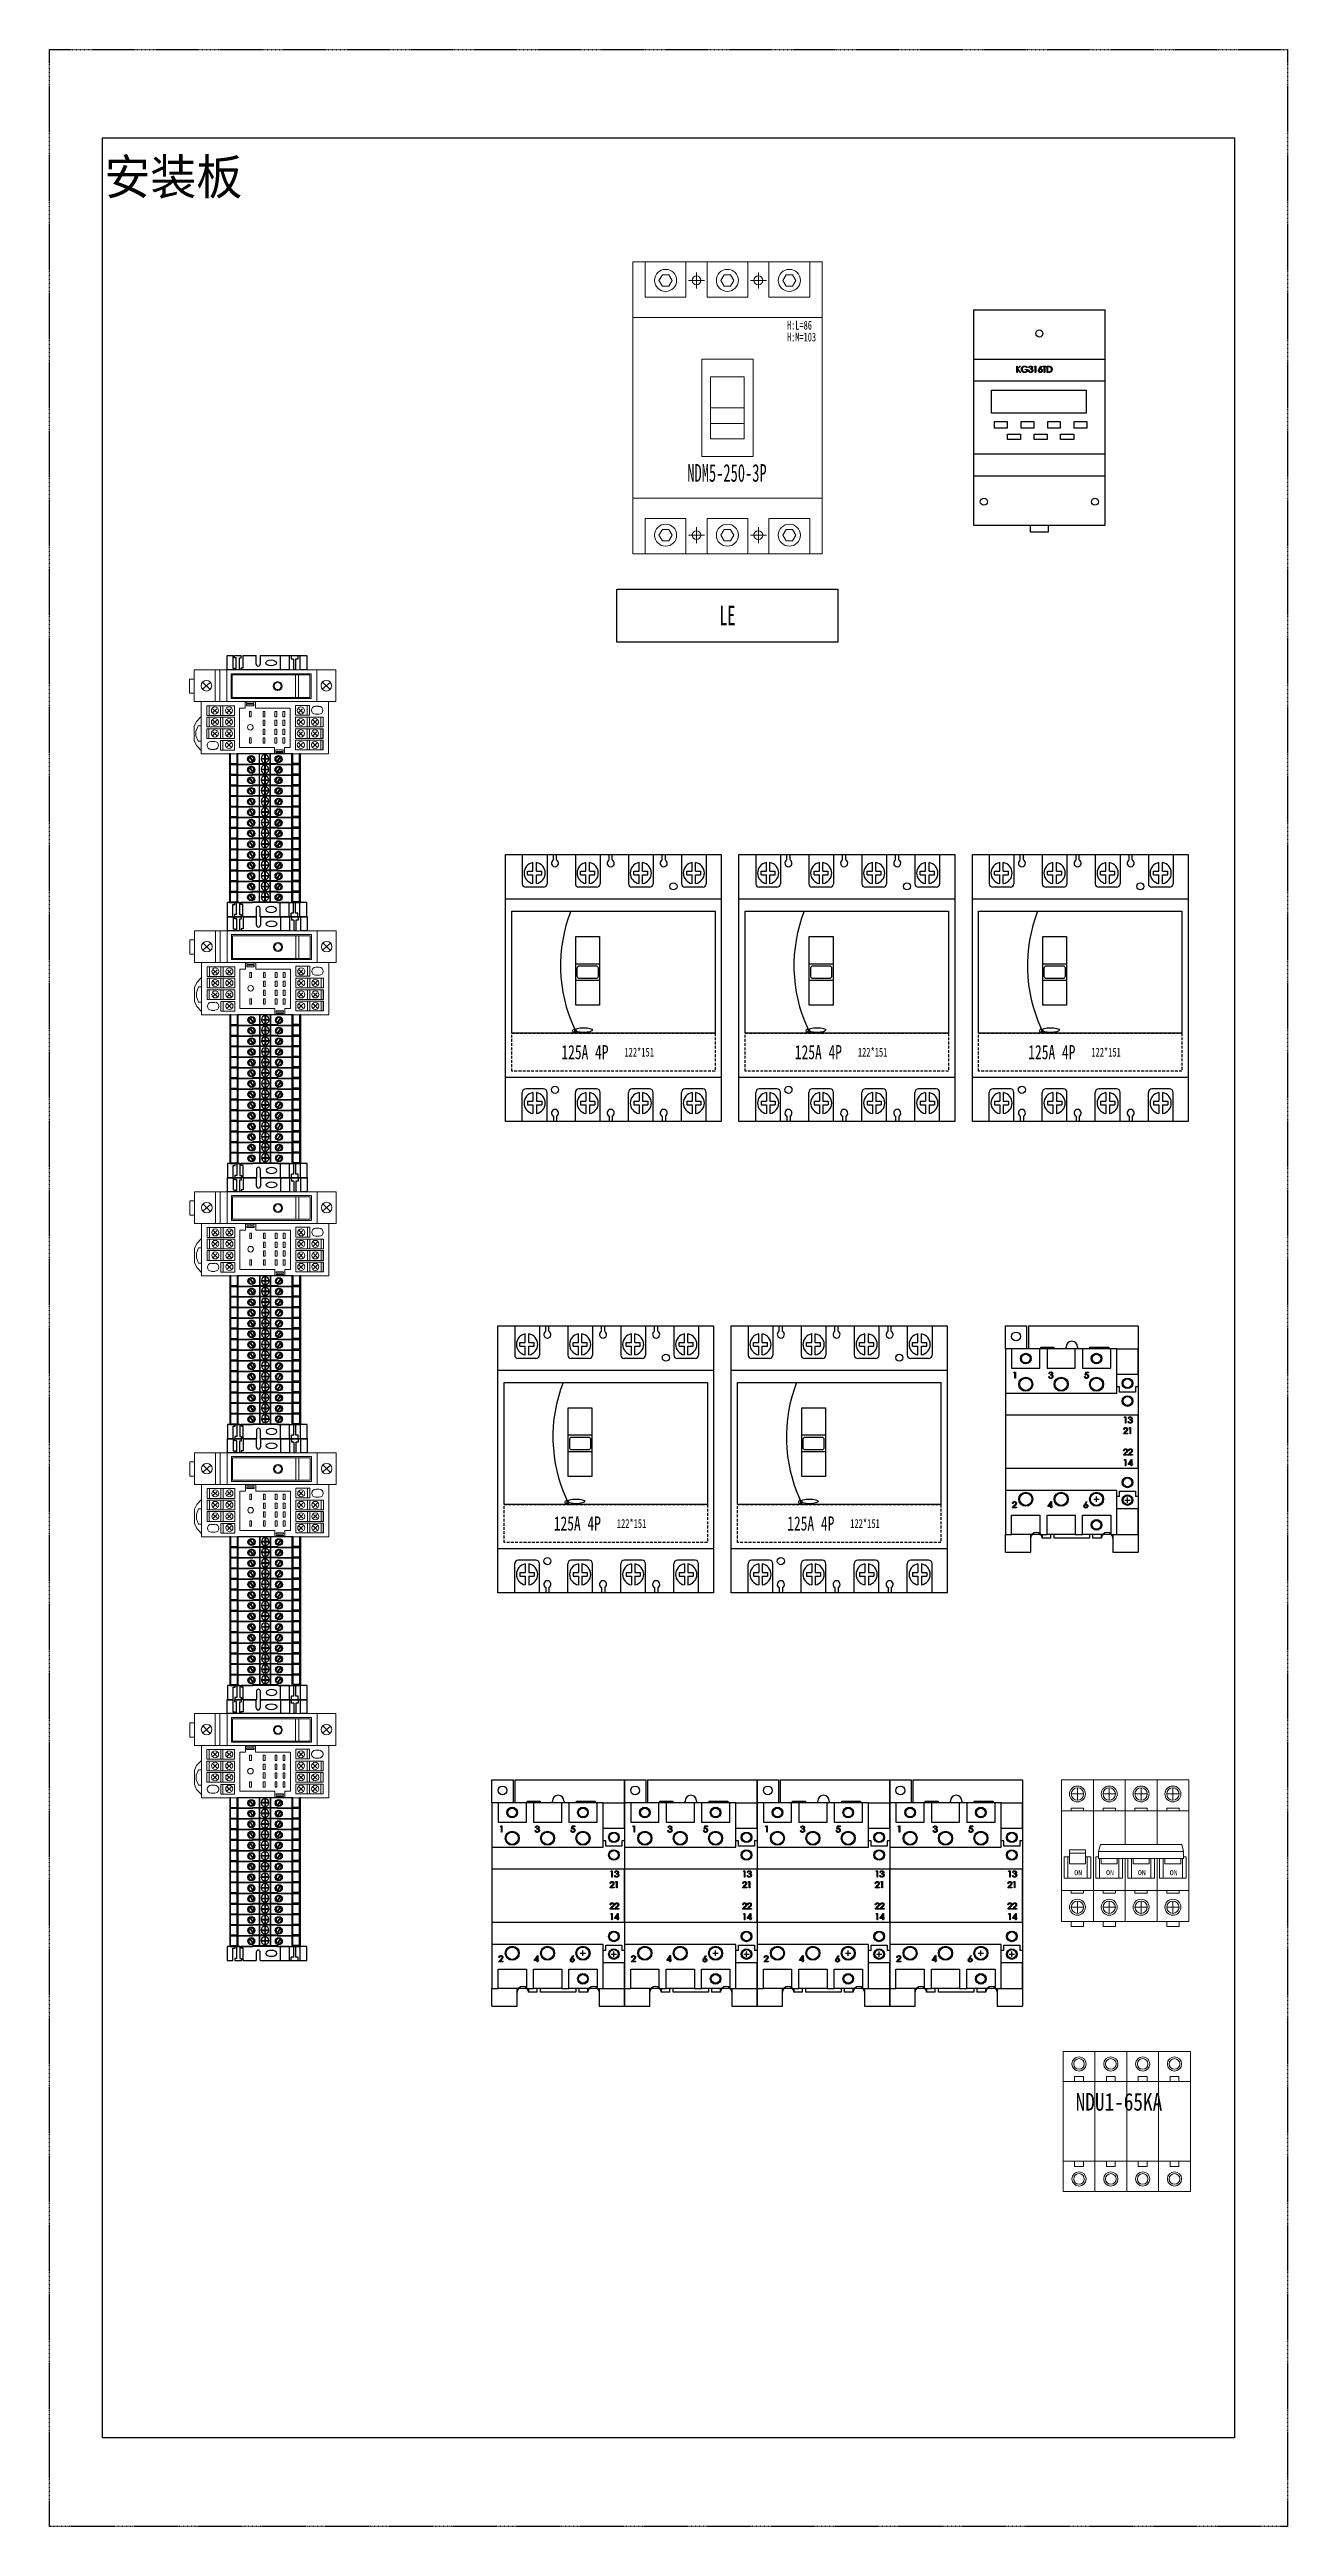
# Model space of a CAD drawing. Extents: x 384944 to 385644, y 341958 to 343358.
import ezdxf
from ezdxf.enums import TextEntityAlignment as Align

# ---------------------------------------------------------------- set-up
doc = ezdxf.new("R2010")
doc.units = 0
doc.header["$MEASUREMENT"] = 0
for name, pattern in [('DASH', [0.35, 0.25, -0.1]), ('DASHED', [0.75, 0.5, -0.25]), ('HIDDEN2', [4.7625, 3.175, -1.5875])]:
    doc.linetypes.add(name, pattern=pattern)
for name, color, linetype in [('DIM', 1, 'Continuous'), ('DIMMENSION', 7, 'Continuous'), ('E-UNIV-NOTE', 6, 'Continuous'), ('PV-12B8', 7, 'Continuous'), ('PV-1A6A', 7, 'Continuous'), ('PV-2418', 7, 'Continuous'), ('元件', 7, 'Continuous'), ('布置图', 30, 'Continuous')]:
    doc.layers.add(name, color=color, linetype=linetype)
doc.layers.add('细线', color=7, linetype='Continuous', lineweight=0)
doc.styles.add('GH-CZC', font='', dxfattribs={"width": 0.7})
doc.styles.add('LEAD', font='', dxfattribs={"width": 0.8})
doc.styles.add('宋', font='', dxfattribs={"width": 0.7})
doc.styles.add('宋体', font='', dxfattribs={"width": 0.8})
doc.styles.add('正常', font='')
doc.styles.get('GH-CZC').set_extended_font_data('SimSun')
doc.styles.get('LEAD').set_extended_font_data('SimSun')
doc.styles.get('宋').set_extended_font_data('SimSun')
doc.styles.get('宋体').set_extended_font_data('NSimSun')
doc.styles.get('正常').set_extended_font_data('FangSong_GB2312')

msp = doc.modelspace()

# ---------------------------------------------------------------- texts
at = {"color": 0}
msp.add_text('安装板', height=20, dxfattribs=at).set_placement((384975.4, 343285.6), align=Align.MIDDLE_LEFT)

# ---------------------------------------------------------------- blocks, each defined once
blk = doc.blocks.new('159043652260042749-2cd0-45b0-83b6-7adeb5c0d46b')
at = {"ltscale": 10}
for p, q in [((-73.8, -1.5), (-73.8, 24.9)), ((-73.8, 21.1), (-65.8, 21.1)), ((-73.8, 19.9), (-71.8, 19.9)), ((-73.8, 16.1), (-71.8, 16.1)), ((-73.8, 15), (-65.8, 15)), ((-71.8, 19.9), (-71.8, 18.6)), ((-71.8, 18.6), (-65.8, 18.6)), ((-71.8, 17.5), (-65.8, 17.5)), ((-71.8, 17.5), (-71.8, 16.1)), ((-12.8, 20.8), (-18.3, 20.8)), ((-12.8, 17), (-18.3, 17)), ((-12.3, 16.5), (-18.3, 16.5)), ((-12.8, 20.8), (-12.8, 17)), ((-6.8, 20.8), (-12.3, 20.8)), ((-6.8, 17), (-12.3, 17)), ((-6.3, 16.5), (-12.3, 16.5)), ((-6.8, 20.8), (-6.8, 17)), ((-0.8, 20.8), (-6.3, 20.8)), ((-0.8, 17), (-6.3, 17)), ((-0.3, 16.5), (-6.3, 16.5)), ((-0.8, 20.8), (-0.8, 17)), ((5.2, 20.8), (-0.3, 20.8)), ((5.2, 17), (-0.3, 17)), ((5.7, 16.5), (-0.3, 16.5)), ((5.2, 20.8), (5.2, 17)), ((11.2, 20.8), (5.7, 20.8)), ((11.2, 17), (5.7, 17)), ((11.7, 16.5), (5.7, 16.5)), ((11.2, 20.8), (11.2, 17)), ((17.2, 20.8), (11.7, 20.8)), ((17.2, 17), (11.7, 17)), ((17.7, 16.5), (11.7, 16.5)), ((17.2, 20.8), (17.2, 17)), ((23.2, 20.8), (17.7, 20.8)), ((23.2, 17), (17.7, 17)), ((23.7, 16.5), (17.7, 16.5)), ((23.2, 20.8), (23.2, 17)), ((29.2, 20.8), (23.7, 20.8)), ((29.2, 17), (23.7, 17)), ((29.7, 16.5), (23.7, 16.5)), ((29.2, 20.8), (29.2, 17)), ((35.3, 20.8), (29.7, 20.8)), ((35.3, 17), (29.7, 17)), ((35.8, 16.5), (29.7, 16.5)), ((35.3, 20.8), (35.3, 17)), ((41.3, 20.8), (35.8, 20.8)), ((41.3, 17), (35.8, 17)), ((41.8, 16.5), (35.8, 16.5)), ((41.3, 20.8), (41.3, 17)), ((47.3, 20.8), (41.8, 20.8)), ((47.3, 17), (41.8, 17)), ((47.8, 16.5), (41.8, 16.5)), ((47.3, 20.8), (47.3, 17)), ((53.3, 20.8), (47.8, 20.8)), ((53.3, 17), (47.8, 17)), ((53.8, 16.5), (47.8, 16.5)), ((53.3, 20.8), (53.3, 17)), ((59.3, 20.8), (53.8, 20.8)), ((59.3, 17), (53.8, 17)), ((59.8, 16.5), (53.8, 16.5)), ((59.3, 20.8), (59.3, 17)), ((65.3, 20.8), (59.8, 20.8)), ((65.3, 17), (59.8, 17)), ((65.8, 16.5), (59.8, 16.5)), ((65.3, 20.8), (65.3, 17)), ((73.8, 21.1), (65.8, 21.1)), ((71.8, 18.6), (65.8, 18.6)), ((71.8, 17.5), (65.8, 17.5)), ((73.8, 15), (65.8, 15)), ((73.8, 19.9), (71.8, 19.9)), ((71.8, 19.9), (71.8, 18.6)), ((71.8, 17.5), (71.8, 16.1)), ((73.8, 16.1), (71.8, 16.1)), ((73.8, -1.5), (73.8, 24.9)), ((-73.8, 9.9), (-65.8, 9.9)), ((-12.8, 4.3), (-18.3, 4.3)), ((-17.7, 1.4), (-15.7, 1.4)), ((-17.7, 1.1), (-15.7, 1.1)), ((-16.6, 9.8), (-14.1, 8.1)), ((-16.4, 9.9), (-13.9, 8.3)), ((-15.7, 1.5), (-15.7, 3.5)), ((-15.7, -0.9), (-15.7, 1.1)), ((-15.4, 1.5), (-15.4, 3.5)), ((-15.4, -0.9), (-15.4, 1.1)), ((-15.3, 1.4), (-13.3, 1.4)), ((-15.3, 1.1), (-13.3, 1.1)), ((-6.8, 4.3), (-12.3, 4.3)), ((-11.7, 1.4), (-9.7, 1.4)), ((-11.7, 1.1), (-9.7, 1.1)), ((-10.6, 9.8), (-8.1, 8.1)), ((-10.4, 9.9), (-7.9, 8.3)), ((-9.7, 1.5), (-9.7, 3.5)), ((-9.7, -0.9), (-9.7, 1.1)), ((-9.4, 1.5), (-9.4, 3.5)), ((-9.4, -0.9), (-9.4, 1.1)), ((-9.3, 1.4), (-7.3, 1.4)), ((-9.3, 1.1), (-7.3, 1.1)), ((-0.8, 4.3), (-6.3, 4.3)), ((-5.7, 1.4), (-3.7, 1.4)), ((-5.7, 1.1), (-3.7, 1.1)), ((-4.6, 9.8), (-2.1, 8.1)), ((-4.4, 9.9), (-1.9, 8.3)), ((-3.7, 1.5), (-3.7, 3.5)), ((-3.7, -0.9), (-3.7, 1.1)), ((-3.4, 1.5), (-3.4, 3.5)), ((-3.4, -0.9), (-3.4, 1.1)), ((-3.3, 1.4), (-1.3, 1.4)), ((-3.3, 1.1), (-1.3, 1.1)), ((5.2, 4.3), (-0.3, 4.3)), ((0.3, 1.4), (2.3, 1.4)), ((0.3, 1.1), (2.3, 1.1)), ((1.4, 9.8), (3.9, 8.1)), ((1.6, 9.9), (4.1, 8.3)), ((2.3, 1.5), (2.3, 3.5)), ((2.3, -0.9), (2.3, 1.1)), ((2.6, 1.5), (2.6, 3.5)), ((2.6, -0.9), (2.6, 1.1)), ((2.7, 1.4), (4.7, 1.4)), ((2.7, 1.1), (4.7, 1.1)), ((11.2, 4.3), (5.7, 4.3)), ((6.3, 1.4), (8.3, 1.4)), ((6.3, 1.1), (8.3, 1.1)), ((7.4, 9.8), (9.9, 8.1)), ((7.6, 9.9), (10.1, 8.3)), ((8.3, 1.5), (8.3, 3.5)), ((8.3, -0.9), (8.3, 1.1)), ((8.6, 1.5), (8.6, 3.5)), ((8.6, -0.9), (8.6, 1.1)), ((8.7, 1.4), (10.7, 1.4)), ((8.7, 1.1), (10.7, 1.1)), ((17.2, 4.3), (11.7, 4.3)), ((12.3, 1.4), (14.3, 1.4)), ((12.3, 1.1), (14.3, 1.1)), ((13.4, 9.8), (15.9, 8.1)), ((13.6, 9.9), (16.1, 8.3)), ((14.3, 1.5), (14.3, 3.5)), ((14.3, -0.9), (14.3, 1.1)), ((14.6, 1.5), (14.6, 3.5)), ((14.6, -0.9), (14.6, 1.1)), ((14.7, 1.4), (16.7, 1.4)), ((14.7, 1.1), (16.7, 1.1)), ((23.2, 4.3), (17.7, 4.3)), ((18.3, 1.4), (20.3, 1.4)), ((18.3, 1.1), (20.3, 1.1)), ((19.4, 9.8), (21.9, 8.1)), ((19.6, 9.9), (22.1, 8.3)), ((20.3, 1.5), (20.3, 3.5)), ((20.3, -0.9), (20.3, 1.1)), ((20.6, 1.5), (20.6, 3.5)), ((20.6, -0.9), (20.6, 1.1)), ((20.7, 1.4), (22.7, 1.4)), ((20.7, 1.1), (22.7, 1.1)), ((29.2, 4.3), (23.7, 4.3)), ((24.3, 1.4), (26.3, 1.4)), ((24.3, 1.1), (26.3, 1.1)), ((25.4, 9.8), (27.9, 8.1)), ((25.6, 9.9), (28.1, 8.3)), ((26.3, 1.5), (26.3, 3.5)), ((26.3, -0.9), (26.3, 1.1)), ((26.6, 1.5), (26.6, 3.5)), ((26.6, -0.9), (26.6, 1.1)), ((26.7, 1.4), (28.7, 1.4)), ((26.7, 1.1), (28.7, 1.1)), ((35.3, 4.3), (29.7, 4.3)), ((30.3, 1.4), (32.3, 1.4)), ((30.3, 1.1), (32.3, 1.1)), ((31.4, 9.8), (33.9, 8.1)), ((31.6, 9.9), (34.1, 8.3)), ((32.4, 1.5), (32.4, 3.5)), ((32.4, -0.9), (32.4, 1.1)), ((32.7, 1.5), (32.7, 3.5)), ((32.7, 1.4), (34.7, 1.4)), ((32.7, -0.9), (32.7, 1.1)), ((32.7, 1.1), (34.7, 1.1)), ((41.3, 4.3), (35.8, 4.3)), ((36.3, 1.4), (38.3, 1.4)), ((36.3, 1.1), (38.3, 1.1)), ((37.4, 9.8), (39.9, 8.1)), ((37.6, 9.9), (40.1, 8.3)), ((38.4, 1.5), (38.4, 3.5)), ((38.4, -0.9), (38.4, 1.1)), ((38.7, 1.5), (38.7, 3.5)), ((38.7, 1.4), (40.7, 1.4)), ((38.7, -0.9), (38.7, 1.1)), ((38.7, 1.1), (40.7, 1.1)), ((47.3, 4.3), (41.8, 4.3)), ((42.3, 1.4), (44.3, 1.4)), ((42.3, 1.1), (44.3, 1.1)), ((43.4, 9.8), (45.9, 8.1)), ((43.6, 9.9), (46.1, 8.3)), ((44.4, 1.5), (44.4, 3.5)), ((44.4, -0.9), (44.4, 1.1)), ((44.7, 1.5), (44.7, 3.5)), ((44.7, 1.4), (46.7, 1.4)), ((44.7, -0.9), (44.7, 1.1)), ((44.7, 1.1), (46.7, 1.1)), ((53.3, 4.3), (47.8, 4.3)), ((48.3, 1.4), (50.3, 1.4)), ((48.3, 1.1), (50.3, 1.1)), ((49.4, 9.8), (51.9, 8.1)), ((49.6, 9.9), (52.1, 8.3)), ((50.4, 1.5), (50.4, 3.5)), ((50.4, -0.9), (50.4, 1.1)), ((50.7, 1.5), (50.7, 3.5)), ((50.7, 1.4), (52.7, 1.4)), ((50.7, -0.9), (50.7, 1.1)), ((50.7, 1.1), (52.7, 1.1)), ((59.3, 4.3), (53.8, 4.3)), ((54.3, 1.4), (56.3, 1.4)), ((54.3, 1.1), (56.3, 1.1)), ((55.4, 9.8), (57.9, 8.1)), ((55.6, 9.9), (58.1, 8.3)), ((56.4, 1.5), (56.4, 3.5)), ((56.4, -0.9), (56.4, 1.1)), ((56.7, 1.5), (56.7, 3.5)), ((56.7, 1.4), (58.7, 1.4)), ((56.7, -0.9), (56.7, 1.1)), ((56.7, 1.1), (58.7, 1.1)), ((65.3, 4.3), (59.8, 4.3)), ((60.3, 1.4), (62.3, 1.4)), ((60.3, 1.1), (62.3, 1.1)), ((61.4, 9.8), (63.9, 8.1)), ((61.6, 9.9), (64.1, 8.3)), ((62.4, 1.5), (62.4, 3.5)), ((62.4, -0.9), (62.4, 1.1)), ((62.7, 1.5), (62.7, 3.5)), ((62.7, 1.4), (64.7, 1.4)), ((62.7, -0.9), (62.7, 1.1)), ((62.7, 1.1), (64.7, 1.1)), ((73.8, 9.9), (65.8, 9.9)), ((-73.8, -11.2), (-66.8, -11.2)), ((-72.5, -12.1), (-73.8, -12.1)), ((-72.5, -13.1), (-72.5, -12.1)), ((-65.8, -13.1), (-72.5, -13.1)), ((-66.8, -11.2), (-66.8, -12.4)), ((-66.8, -12.4), (-65.8, -12.4)), ((-12.8, -1.7), (-18.3, -1.7)), ((-12.3, -14), (-18.3, -14)), ((-16.6, -7.2), (-14.1, -5.6)), ((-16.4, -7.4), (-13.9, -5.7)), ((-6.8, -1.7), (-12.3, -1.7)), ((-6.3, -14), (-12.3, -14)), ((-10.6, -7.2), (-8.1, -5.6)), ((-10.4, -7.4), (-7.9, -5.7)), ((-0.8, -1.7), (-6.3, -1.7)), ((-0.3, -14), (-6.3, -14)), ((-4.6, -7.2), (-2.1, -5.6)), ((-4.4, -7.4), (-1.9, -5.7)), ((5.2, -1.7), (-0.3, -1.7)), ((5.7, -14), (-0.3, -14)), ((1.4, -7.2), (3.9, -5.6)), ((1.6, -7.4), (4.1, -5.7)), ((11.2, -1.7), (5.7, -1.7)), ((11.7, -14), (5.7, -14)), ((7.4, -7.2), (9.9, -5.6)), ((7.6, -7.4), (10.1, -5.7)), ((17.2, -1.7), (11.7, -1.7)), ((17.7, -14), (11.7, -14)), ((13.4, -7.2), (15.9, -5.6)), ((13.6, -7.4), (16.1, -5.7)), ((23.2, -1.7), (17.7, -1.7)), ((23.7, -14), (17.7, -14)), ((19.4, -7.2), (21.9, -5.6)), ((19.6, -7.4), (22.1, -5.7)), ((29.2, -1.7), (23.7, -1.7)), ((29.7, -14), (23.7, -14)), ((25.4, -7.2), (27.9, -5.6)), ((25.6, -7.4), (28.1, -5.7)), ((35.3, -1.7), (29.7, -1.7)), ((35.8, -14), (29.7, -14)), ((31.4, -7.2), (33.9, -5.6)), ((31.6, -7.4), (34.1, -5.7)), ((41.3, -1.7), (35.8, -1.7)), ((41.8, -14), (35.8, -14)), ((37.4, -7.2), (39.9, -5.6)), ((37.6, -7.4), (40.1, -5.7)), ((47.3, -1.7), (41.8, -1.7)), ((47.8, -14), (41.8, -14)), ((43.4, -7.2), (45.9, -5.6)), ((43.6, -7.4), (46.1, -5.7)), ((53.3, -1.7), (47.8, -1.7)), ((53.8, -14), (47.8, -14)), ((49.4, -7.2), (51.9, -5.6)), ((49.6, -7.4), (52.1, -5.7)), ((59.3, -1.7), (53.8, -1.7)), ((59.8, -14), (53.8, -14)), ((55.4, -7.2), (57.9, -5.6)), ((55.6, -7.4), (58.1, -5.7)), ((65.3, -1.7), (59.8, -1.7)), ((65.8, -14), (59.8, -14)), ((61.4, -7.2), (63.9, -5.6)), ((61.6, -7.4), (64.1, -5.7)), ((66.8, -12.4), (65.8, -12.4)), ((65.8, -13.1), (72.5, -13.1)), ((73.8, -11.2), (66.8, -11.2)), ((66.8, -11.2), (66.8, -12.4)), ((72.5, -13.1), (72.5, -12.1)), ((72.5, -12.1), (73.8, -12.1)), ((-72.5, -15.9), (-73.8, -15.9)), ((-73.8, -16.9), (-66.8, -16.9)), ((-65.8, -14.9), (-72.5, -14.9)), ((-72.5, -14.9), (-72.5, -15.9)), ((-66.8, -16.9), (-66.8, -15.7)), ((-66.8, -15.7), (-65.8, -15.7)), ((-12.8, -14.5), (-18.3, -14.5)), ((-12.8, -18.2), (-18.3, -18.2)), ((-12.8, -18.2), (-12.8, -14.5)), ((-6.8, -14.5), (-12.3, -14.5)), ((-6.8, -18.2), (-12.3, -18.2)), ((-6.8, -18.2), (-6.8, -14.5)), ((-0.8, -14.5), (-6.3, -14.5)), ((-0.8, -18.2), (-6.3, -18.2)), ((-0.8, -18.2), (-0.8, -14.5)), ((5.2, -14.5), (-0.3, -14.5)), ((5.2, -18.2), (-0.3, -18.2)), ((5.2, -18.2), (5.2, -14.5)), ((11.2, -14.5), (5.7, -14.5)), ((11.2, -18.2), (5.7, -18.2)), ((11.2, -18.2), (11.2, -14.5)), ((17.2, -14.5), (11.7, -14.5)), ((17.2, -18.2), (11.7, -18.2)), ((17.2, -18.2), (17.2, -14.5)), ((23.2, -14.5), (17.7, -14.5)), ((23.2, -18.2), (17.7, -18.2)), ((23.2, -18.2), (23.2, -14.5)), ((29.2, -14.5), (23.7, -14.5)), ((29.2, -18.2), (23.7, -18.2)), ((29.2, -18.2), (29.2, -14.5)), ((35.3, -14.5), (29.7, -14.5)), ((35.3, -18.2), (29.7, -18.2)), ((35.3, -18.2), (35.3, -14.5)), ((41.3, -14.5), (35.8, -14.5)), ((41.3, -18.2), (35.8, -18.2)), ((41.3, -18.2), (41.3, -14.5)), ((47.3, -14.5), (41.8, -14.5)), ((47.3, -18.2), (41.8, -18.2)), ((47.3, -18.2), (47.3, -14.5)), ((53.3, -14.5), (47.8, -14.5)), ((53.3, -18.2), (47.8, -18.2)), ((53.3, -18.2), (53.3, -14.5)), ((59.3, -14.5), (53.8, -14.5)), ((59.3, -18.2), (53.8, -18.2)), ((59.3, -18.2), (59.3, -14.5)), ((65.3, -14.5), (59.8, -14.5)), ((65.3, -18.2), (59.8, -18.2)), ((65.3, -18.2), (65.3, -14.5)), ((65.8, -14.9), (72.5, -14.9)), ((66.8, -15.7), (65.8, -15.7)), ((66.8, -16.9), (66.8, -15.7)), ((73.8, -16.9), (66.8, -16.9)), ((72.5, -14.9), (72.5, -15.9)), ((72.5, -15.9), (73.8, -15.9))]:
    blk.add_line(p, q, dxfattribs=at)
for points in [[(-73.8, 24.9), (-65.8, 24.9), (-65.8, 21.1)], [(-65.8, 18.6), (-65.8, 17.5)], [(-65.8, 15), (-65.8, -12.4)], [(-12.3, 8.3), (-12.3, 21.3), (-18.3, 21.3), (-18.3, 20.8)], [(-18.3, 17), (-18.3, -14.5)], [(-6.3, 8.3), (-6.3, 21.3), (-12.3, 21.3), (-12.3, 20.8)], [(-12.3, 17), (-12.3, -14.5)], [(-0.3, 8.3), (-0.3, 21.3), (-6.3, 21.3), (-6.3, 20.8)], [(-6.3, 17), (-6.3, -14.5)], [(5.7, 8.3), (5.7, 21.3), (-0.3, 21.3), (-0.3, 20.8)], [(-0.3, 17), (-0.3, -14.5)], [(11.7, 8.3), (11.7, 21.3), (5.7, 21.3), (5.7, 20.8)], [(5.7, 17), (5.7, -14.5)], [(17.7, 8.3), (17.7, 21.3), (11.7, 21.3), (11.7, 20.8)], [(11.7, 17), (11.7, -14.5)], [(23.7, 8.3), (23.7, 21.3), (17.7, 21.3), (17.7, 20.8)], [(17.7, 17), (17.7, -14.5)], [(29.7, 8.3), (29.7, 21.3), (23.7, 21.3), (23.7, 20.8)], [(23.7, 17), (23.7, -14.5)], [(35.8, 8.3), (35.8, 21.3), (29.7, 21.3), (29.7, 20.8)], [(29.7, 17), (29.7, -14.5)], [(41.8, 8.3), (41.8, 21.3), (35.8, 21.3), (35.8, 20.8)], [(35.8, 17), (35.8, -14.5)], [(47.8, 8.3), (47.8, 21.3), (41.8, 21.3), (41.8, 20.8)], [(41.8, 17), (41.8, -14.5)], [(53.8, 8.3), (53.8, 21.3), (47.8, 21.3), (47.8, 20.8)], [(47.8, 17), (47.8, -14.5)], [(59.8, 8.3), (59.8, 21.3), (53.8, 21.3), (53.8, 20.8)], [(53.8, 17), (53.8, -14.5)], [(65.8, 8.3), (65.8, 21.3), (59.8, 21.3), (59.8, 20.8)], [(59.8, 17), (59.8, -14.5)], [(73.8, 24.9), (65.8, 24.9), (65.8, 21.1)], [(65.8, 18.6), (65.8, 17.5)], [(65.8, 15), (65.8, -12.4)], [(-12.8, 4.5), (-18.3, 4.5), (-18.3, -2), (-12.8, -2)], [(-12.3, -5.7), (-12.8, -5.7), (-12.8, 8.3), (-12.3, 8.3)], [(-6.8, 4.5), (-12.3, 4.5), (-12.3, -2), (-6.8, -2)], [(-6.3, -5.7), (-6.8, -5.7), (-6.8, 8.3), (-6.3, 8.3)], [(-0.8, 4.5), (-6.3, 4.5), (-6.3, -2), (-0.8, -2)], [(-0.3, -5.7), (-0.8, -5.7), (-0.8, 8.3), (-0.3, 8.3)], [(5.2, 4.5), (-0.3, 4.5), (-0.3, -2), (5.2, -2)], [(5.7, -5.7), (5.2, -5.7), (5.2, 8.3), (5.7, 8.3)], [(11.2, 4.5), (5.7, 4.5), (5.7, -2), (11.2, -2)], [(11.7, -5.7), (11.2, -5.7), (11.2, 8.3), (11.7, 8.3)], [(17.2, 4.5), (11.7, 4.5), (11.7, -2), (17.2, -2)], [(17.7, -5.7), (17.2, -5.7), (17.2, 8.3), (17.7, 8.3)], [(23.2, 4.5), (17.7, 4.5), (17.7, -2), (23.2, -2)], [(23.7, -5.7), (23.2, -5.7), (23.2, 8.3), (23.7, 8.3)], [(29.2, 4.5), (23.7, 4.5), (23.7, -2), (29.2, -2)], [(29.7, -5.7), (29.2, -5.7), (29.2, 8.3), (29.7, 8.3)], [(35.3, 4.5), (29.7, 4.5), (29.7, -2), (35.3, -2)], [(35.8, -5.7), (35.3, -5.7), (35.3, 8.3), (35.8, 8.3)], [(41.3, 4.5), (35.8, 4.5), (35.8, -2), (41.3, -2)], [(41.8, -5.7), (41.3, -5.7), (41.3, 8.3), (41.8, 8.3)], [(47.3, 4.5), (41.8, 4.5), (41.8, -2), (47.3, -2)], [(47.8, -5.7), (47.3, -5.7), (47.3, 8.3), (47.8, 8.3)], [(53.3, 4.5), (47.8, 4.5), (47.8, -2), (53.3, -2)], [(53.8, -5.7), (53.3, -5.7), (53.3, 8.3), (53.8, 8.3)], [(59.3, 4.5), (53.8, 4.5), (53.8, -2), (59.3, -2)], [(59.8, -5.7), (59.3, -5.7), (59.3, 8.3), (59.8, 8.3)], [(65.3, 4.5), (59.8, 4.5), (59.8, -2), (65.3, -2)], [(65.8, -5.7), (65.3, -5.7), (65.3, 8.3), (65.8, 8.3)], [(-73.8, -1.5), (-69, -1.5)], [(-73.8, -11.2), (-73.8, -3.7)], [(-69, -3.7), (-73.8, -3.7)], [(-73.8, -15.9), (-73.8, -12.1)], [(-65.8, -13.1), (-65.8, -14.9)], [(-18.3, -18.2), (-18.3, -18.7), (-12.3, -18.7), (-12.3, -5.7)], [(-12.3, -18.2), (-12.3, -18.7), (-6.3, -18.7), (-6.3, -5.7)], [(-6.3, -18.2), (-6.3, -18.7), (-0.3, -18.7), (-0.3, -5.7)], [(-0.3, -18.2), (-0.3, -18.7), (5.7, -18.7), (5.7, -5.7)], [(5.7, -18.2), (5.7, -18.7), (11.7, -18.7), (11.7, -5.7)], [(11.7, -18.2), (11.7, -18.7), (17.7, -18.7), (17.7, -5.7)], [(17.7, -18.2), (17.7, -18.7), (23.7, -18.7), (23.7, -5.7)], [(23.7, -18.2), (23.7, -18.7), (29.7, -18.7), (29.7, -5.7)], [(29.7, -18.2), (29.7, -18.7), (35.8, -18.7), (35.8, -5.7)], [(35.8, -18.2), (35.8, -18.7), (41.8, -18.7), (41.8, -5.7)], [(41.8, -18.2), (41.8, -18.7), (47.8, -18.7), (47.8, -5.7)], [(47.8, -18.2), (47.8, -18.7), (53.8, -18.7), (53.8, -5.7)], [(53.8, -18.2), (53.8, -18.7), (59.8, -18.7), (59.8, -5.7)], [(59.8, -18.2), (59.8, -18.7), (65.8, -18.7), (65.8, -5.7)], [(65.8, -13.1), (65.8, -14.9)], [(73.8, -1.5), (69, -1.5)], [(69, -3.7), (73.8, -3.7)], [(73.8, -11.2), (73.8, -3.7)], [(73.8, -15.9), (73.8, -12.1)], [(-65.8, -15.7), (-65.8, -20.1), (-73.8, -20.1), (-73.8, -16.9)], [(65.8, -15.7), (65.8, -20.1), (73.8, -20.1), (73.8, -16.9)]]:
    blk.add_lwpolyline(points, dxfattribs=at)
for centre in [(-15.3, 9), (-9.3, 9), (-3.3, 9), (2.7, 9), (8.7, 9), (14.7, 9), (20.7, 9), (26.7, 9), (32.8, 9), (38.8, 9), (44.8, 9), (50.8, 9), (56.8, 9), (62.8, 9), (-15.3, -6.5), (-9.3, -6.5), (-3.3, -6.5), (2.7, -6.5), (8.7, -6.5), (14.7, -6.5), (20.7, -6.5), (26.7, -6.5), (32.8, -6.5), (38.8, -6.5), (44.8, -6.5), (50.8, -6.5), (56.8, -6.5), (62.8, -6.5)]:
    blk.add_circle(centre, 2, dxfattribs=at)
for centre, radius, start, end in [((-15.6, 1.3), 2.11, 91.665, 178.335), ((-15.6, 1.2), 2.11, 181.665, 268.335), ((-15.3, 9), 1.5, 150.1086, 322.4635), ((-15.3, 9), 1.5, 330.1086, 142.4635), ((-15.7, 1.5), 0.0438, 270, 0), ((-15.7, 1.1), 0.0438, 0, 90), ((-15.4, 1.3), 2.11, 1.665, 88.335), ((-15.3, 1.5), 0.0438, 180, 270), ((-15.4, 1.2), 2.11, 271.665, 358.335), ((-15.3, 1.1), 0.0438, 90, 180), ((-9.6, 1.3), 2.11, 91.665, 178.335), ((-9.6, 1.2), 2.11, 181.665, 268.335), ((-9.3, 9), 1.5, 150.1086, 322.4635), ((-9.3, 9), 1.5, 330.1086, 142.4635), ((-9.7, 1.5), 0.0438, 270, 0), ((-9.7, 1.1), 0.0438, 0, 90), ((-9.4, 1.3), 2.11, 1.665, 88.335), ((-9.3, 1.5), 0.0438, 180, 270), ((-9.4, 1.2), 2.11, 271.665, 358.335), ((-9.3, 1.1), 0.0438, 90, 180), ((-3.6, 1.3), 2.11, 91.665, 178.335), ((-3.6, 1.2), 2.11, 181.665, 268.335), ((-3.3, 9), 1.5, 150.1086, 322.4635), ((-3.3, 9), 1.5, 330.1086, 142.4635), ((-3.7, 1.5), 0.0438, 270, 0), ((-3.7, 1.1), 0.0438, 0, 90), ((-3.4, 1.3), 2.11, 1.665, 88.335), ((-3.3, 1.5), 0.0438, 180, 270), ((-3.4, 1.2), 2.11, 271.665, 358.335), ((-3.3, 1.1), 0.0438, 90, 180), ((2.4, 1.3), 2.11, 91.665, 178.335), ((2.4, 1.2), 2.11, 181.665, 268.335), ((2.7, 9), 1.5, 150.1086, 322.4635), ((2.7, 9), 1.5, 330.1086, 142.4635), ((2.3, 1.5), 0.0438, 270, 0), ((2.3, 1.1), 0.0438, 0, 90), ((2.6, 1.3), 2.11, 1.665, 88.335), ((2.7, 1.5), 0.0438, 180, 270), ((2.6, 1.2), 2.11, 271.665, 358.335), ((2.7, 1.1), 0.0438, 90, 180), ((8.4, 1.3), 2.11, 91.665, 178.335), ((8.4, 1.2), 2.11, 181.665, 268.335), ((8.7, 9), 1.5, 150.1086, 322.4635), ((8.7, 9), 1.5, 330.1086, 142.4635), ((8.3, 1.5), 0.0438, 270, 0), ((8.3, 1.1), 0.0438, 0, 90), ((8.6, 1.3), 2.11, 1.665, 88.335), ((8.7, 1.5), 0.0438, 180, 270), ((8.6, 1.2), 2.11, 271.665, 358.335), ((8.7, 1.1), 0.0438, 90, 180), ((14.4, 1.3), 2.11, 91.665, 178.335), ((14.4, 1.2), 2.11, 181.665, 268.335), ((14.7, 9), 1.5, 150.1086, 322.4635), ((14.7, 9), 1.5, 330.1086, 142.4635), ((14.3, 1.5), 0.0438, 270, 0), ((14.3, 1.1), 0.0438, 0, 90), ((14.6, 1.3), 2.11, 1.665, 88.335), ((14.7, 1.5), 0.0438, 180, 270), ((14.6, 1.2), 2.11, 271.665, 358.335), ((14.7, 1.1), 0.0438, 90, 180), ((20.4, 1.3), 2.11, 91.665, 178.335), ((20.4, 1.2), 2.11, 181.665, 268.335), ((20.7, 9), 1.5, 150.1086, 322.4635), ((20.7, 9), 1.5, 330.1086, 142.4635), ((20.3, 1.5), 0.0438, 270, 0), ((20.3, 1.1), 0.0438, 0, 90), ((20.6, 1.3), 2.11, 1.665, 88.335), ((20.7, 1.5), 0.0438, 180, 270), ((20.6, 1.2), 2.11, 271.665, 358.335), ((20.7, 1.1), 0.0438, 90, 180), ((26.4, 1.3), 2.11, 91.665, 178.335), ((26.4, 1.2), 2.11, 181.665, 268.335), ((26.7, 9), 1.5, 150.1086, 322.4635), ((26.7, 9), 1.5, 330.1086, 142.4635), ((26.3, 1.5), 0.0438, 270, 0), ((26.3, 1.1), 0.0438, 0, 90), ((26.6, 1.3), 2.11, 1.665, 88.335), ((26.7, 1.5), 0.0438, 180, 270), ((26.6, 1.2), 2.11, 271.665, 358.335), ((26.7, 1.1), 0.0438, 90, 180), ((32.4, 1.3), 2.11, 91.665, 178.335), ((32.4, 1.2), 2.11, 181.665, 268.335), ((32.8, 9), 1.5, 150.1086, 322.4635), ((32.8, 9), 1.5, 330.1086, 142.4635), ((32.3, 1.5), 0.0438, 270, 0), ((32.3, 1.1), 0.0438, 0, 90), ((32.6, 1.3), 2.11, 1.665, 88.335), ((32.7, 1.5), 0.0438, 180, 270), ((32.6, 1.2), 2.11, 271.665, 358.335), ((32.7, 1.1), 0.0438, 90, 180), ((38.4, 1.3), 2.11, 91.665, 178.335), ((38.4, 1.2), 2.11, 181.665, 268.335), ((38.8, 9), 1.5, 150.1086, 322.4635), ((38.8, 9), 1.5, 330.1086, 142.4635), ((38.3, 1.5), 0.0438, 270, 0), ((38.3, 1.1), 0.0438, 0, 90), ((38.6, 1.3), 2.11, 1.665, 88.335), ((38.7, 1.5), 0.0438, 180, 270), ((38.6, 1.2), 2.11, 271.665, 358.335), ((38.7, 1.1), 0.0438, 90, 180), ((44.4, 1.3), 2.11, 91.665, 178.335), ((44.4, 1.2), 2.11, 181.665, 268.335), ((44.8, 9), 1.5, 150.1086, 322.4635), ((44.8, 9), 1.5, 330.1086, 142.4635), ((44.3, 1.5), 0.0438, 270, 0), ((44.3, 1.1), 0.0438, 0, 90), ((44.6, 1.3), 2.11, 1.665, 88.335), ((44.7, 1.5), 0.0438, 180, 270), ((44.6, 1.2), 2.11, 271.665, 358.335), ((44.7, 1.1), 0.0438, 90, 180), ((50.4, 1.3), 2.11, 91.665, 178.335), ((50.4, 1.2), 2.11, 181.665, 268.335), ((50.8, 9), 1.5, 150.1086, 322.4635), ((50.8, 9), 1.5, 330.1086, 142.4635), ((50.3, 1.5), 0.0438, 270, 0), ((50.3, 1.1), 0.0438, 0, 90), ((50.6, 1.3), 2.11, 1.665, 88.335), ((50.7, 1.5), 0.0438, 180, 270), ((50.6, 1.2), 2.11, 271.665, 358.335), ((50.7, 1.1), 0.0438, 90, 180), ((56.4, 1.3), 2.11, 91.665, 178.335), ((56.4, 1.2), 2.11, 181.665, 268.335), ((56.8, 9), 1.5, 150.1086, 322.4635), ((56.8, 9), 1.5, 330.1086, 142.4635), ((56.3, 1.5), 0.0438, 270, 0), ((56.3, 1.1), 0.0438, 0, 90), ((56.6, 1.3), 2.11, 1.665, 88.335), ((56.7, 1.5), 0.0438, 180, 270), ((56.6, 1.2), 2.11, 271.665, 358.335), ((56.7, 1.1), 0.0438, 90, 180), ((62.4, 1.3), 2.11, 91.665, 178.335), ((62.4, 1.2), 2.11, 181.665, 268.335), ((62.8, 9), 1.5, 150.1086, 322.4635), ((62.8, 9), 1.5, 330.1086, 142.4635), ((62.3, 1.5), 0.0438, 270, 0), ((62.3, 1.1), 0.0438, 0, 90), ((62.6, 1.3), 2.11, 1.665, 88.335), ((62.7, 1.5), 0.0438, 180, 270), ((62.6, 1.2), 2.11, 271.665, 358.335), ((62.7, 1.1), 0.0438, 90, 180), ((-69, -2.6), 1.12, 270, 90), ((-15.3, -6.5), 1.5, 37.5365, 209.8914), ((-15.3, -6.5), 1.5, 217.5365, 29.8914), ((-9.3, -6.5), 1.5, 37.5365, 209.8914), ((-9.3, -6.5), 1.5, 217.5365, 29.8914), ((-3.3, -6.5), 1.5, 37.5365, 209.8914), ((-3.3, -6.5), 1.5, 217.5365, 29.8914), ((2.7, -6.5), 1.5, 37.5365, 209.8914), ((2.7, -6.5), 1.5, 217.5365, 29.8914), ((8.7, -6.5), 1.5, 37.5365, 209.8914), ((8.7, -6.5), 1.5, 217.5365, 29.8914), ((14.7, -6.5), 1.5, 37.5365, 209.8914), ((14.7, -6.5), 1.5, 217.5365, 29.8914), ((20.7, -6.5), 1.5, 37.5365, 209.8914), ((20.7, -6.5), 1.5, 217.5365, 29.8914), ((26.7, -6.5), 1.5, 37.5365, 209.8914), ((26.7, -6.5), 1.5, 217.5365, 29.8914), ((32.8, -6.5), 1.5, 37.5365, 209.8914), ((32.8, -6.5), 1.5, 217.5365, 29.8914), ((38.8, -6.5), 1.5, 37.5365, 209.8914), ((38.8, -6.5), 1.5, 217.5365, 29.8914), ((44.8, -6.5), 1.5, 37.5365, 209.8914), ((44.8, -6.5), 1.5, 217.5365, 29.8914), ((50.8, -6.5), 1.5, 37.5365, 209.8914), ((50.8, -6.5), 1.5, 217.5365, 29.8914), ((56.8, -6.5), 1.5, 37.5365, 209.8914), ((56.8, -6.5), 1.5, 217.5365, 29.8914), ((62.8, -6.5), 1.5, 37.5365, 209.8914), ((62.8, -6.5), 1.5, 217.5365, 29.8914), ((69, -2.6), 1.12, 90, 270)]:
    blk.add_arc(centre, radius, start, end, dxfattribs=at)
blk.add_ellipse((-69.7, 4.8), major_axis=(0, -3.07), ratio=0.542435, dxfattribs=at)
at = {"ltscale": 10, "extrusion": (0, 0, -1)}
blk.add_ellipse((69.7, 4.8), major_axis=(0, -3.07), ratio=0.542435, dxfattribs=at)
at = {"layer": 'DIM', "color": 7, "linetype": 'Continuous', "lineweight": 9, "ltscale": 20}
for p, q in [((-47.8, 37.3), (-47.8, -34.7)), ((-18.3, 37.3), (-47.8, 37.3)), ((-45.2, 29.8), (-45.2, 31.8)), ((-40.7, 29.8), (-40.7, 31.8)), ((-33.5, 34.2), (-39, 34.2)), ((-39, 34.2), (-39, 18.6)), ((-33.5, 34.2), (-39, 34.2)), ((-39, 34.2), (-39, 32.9)), ((-39, 32.9), (-33.5, 32.9)), ((-33.5, 18.6), (-33.5, 34.2)), ((-33.5, 32.9), (-33.5, 34.2)), ((-27, 34.2), (-32.5, 34.2)), ((-32.5, 34.2), (-32.5, 18.6)), ((-27, 34.1), (-32.5, 34.1)), ((-32.5, 34.1), (-32.5, 32.8)), ((-32.5, 32.8), (-27, 32.8)), ((-27, 18.6), (-27, 34.2)), ((-27, 32.8), (-27, 34.1)), ((-20.5, 34.2), (-26, 34.2)), ((-26, 34.2), (-26, 18.6)), ((-20.5, 34.1), (-26, 34.1)), ((-26, 34.1), (-26, 32.8)), ((-26, 32.8), (-20.5, 32.8)), ((-20.5, 18.6), (-20.5, 34.2)), ((-20.5, 32.8), (-20.5, 34.1)), ((-18.3, 37.3), (-18.3, -34.7)), ((-18.3, 37.3), (-18.3, -34.7)), ((-18.3, 37.3), (-18.3, -34.7)), ((-45.7, 26.4), (-45.7, 18.6)), ((-40.2, 26.4), (-45.7, 26.4)), ((-45.7, 26.4), (-45.7, 25.1)), ((-45.7, 25.1), (-40.2, 25.1)), ((-45.7, 18.6), (-40.2, 18.6)), ((-21.9, 15.6), (-44.1, 15.6)), ((-44.1, 15.6), (-44.1, -4.1)), ((-40.2, 18.6), (-40.2, 26.4)), ((-40.2, 25.1), (-40.2, 26.4)), ((-33.5, 26.4), (-39, 26.4)), ((-39, 26.4), (-39, 25.1)), ((-39, 25.1), (-33.5, 25.1)), ((-39, 18.6), (-33.5, 18.6)), ((-33.5, 25.1), (-33.5, 26.4)), ((-27, 26.4), (-32.5, 26.4)), ((-32.5, 26.4), (-32.5, 25.1)), ((-32.5, 25.1), (-27, 25.1)), ((-32.5, 18.6), (-27, 18.6)), ((-27, 25.1), (-27, 26.4)), ((-20.5, 26.4), (-26, 26.4)), ((-26, 26.4), (-26, 25.1)), ((-26, 25.1), (-20.5, 25.1)), ((-26, 18.6), (-20.5, 18.6)), ((-21.9, 12.4), (-21.9, 15.6)), ((-20.5, 25.1), (-20.5, 26.4)), ((-39.3, 12.5), (-42.3, 12.5)), ((-42.3, 12.5), (-42.3, 11.4)), ((-42.3, 11.4), (-39.3, 11.4)), ((-39.3, 8), (-42.3, 8)), ((-42.3, 8), (-42.3, 6.9)), ((-42.3, 6.9), (-39.3, 6.9)), ((-39.3, 1.3), (-42.3, 1.3)), ((-42.3, 1.3), (-42.3, 0.2)), ((-42.3, 0.2), (-39.3, 0.2)), ((-39.3, 11.4), (-39.3, 12.5)), ((-39.3, 6.9), (-39.3, 8)), ((-39.3, 0.2), (-39.3, 1.3)), ((-34.3, 12.5), (-37.3, 12.5)), ((-37.3, 12.5), (-37.3, 11.4)), ((-37.3, 11.4), (-34.3, 11.4)), ((-34.3, 8), (-37.3, 8)), ((-37.3, 8), (-37.3, 6.9)), ((-37.3, 6.9), (-34.3, 6.9)), ((-34.3, 1.3), (-37.3, 1.3)), ((-37.3, 1.3), (-37.3, 0.2)), ((-37.3, 0.2), (-34.3, 0.2)), ((-34.3, 11.4), (-34.3, 12.5)), ((-34.3, 6.9), (-34.3, 8)), ((-34.3, 0.2), (-34.3, 1.3)), ((-29.3, 12.5), (-32.3, 12.5)), ((-32.3, 12.5), (-32.3, 11.4)), ((-32.3, 11.4), (-29.3, 11.4)), ((-29.3, 8), (-32.3, 8)), ((-32.3, 8), (-32.3, 6.9)), ((-32.3, 6.9), (-29.3, 6.9)), ((-29.3, 1.3), (-32.3, 1.3)), ((-32.3, 1.3), (-32.3, 0.2)), ((-32.3, 0.2), (-29.3, 0.2)), ((-29.3, 11.4), (-29.3, 12.5)), ((-29.3, 6.9), (-29.3, 8)), ((-29.3, 0.2), (-29.3, 1.3)), ((-24.3, 12.5), (-27.3, 12.5)), ((-27.3, 12.5), (-27.3, 11.4)), ((-27.3, 11.4), (-24.3, 11.4)), ((-24.3, 8), (-27.3, 8)), ((-27.3, 8), (-27.3, 6.9)), ((-27.3, 6.9), (-24.3, 6.9)), ((-24.3, 1.3), (-27.3, 1.3)), ((-27.3, 1.3), (-27.3, 0.2)), ((-27.3, 0.2), (-24.3, 0.2)), ((-24.3, 11.4), (-24.3, 12.5)), ((-24.3, 6.9), (-24.3, 8)), ((-24.3, 0.2), (-24.3, 1.3)), ((-21.9, 12.4), (-18.3, 12.4)), ((-21.9, -13.1), (-21.9, 6.7)), ((-21.9, 6.7), (-18.3, 6.7)), ((-19.7, 11.6), (-20.5, 11.6)), ((-20.5, 11.6), (-20.5, 7.5)), ((-20.5, 7.5), (-19.7, 7.5)), ((-19.7, 7.5), (-19.7, 11.6)), ((-18.3, 11.6), (-19, 11.6)), ((-19, 11.6), (-19, 7.5)), ((-19, 7.5), (-18.3, 7.5)), ((-18.3, 7.5), (-18.3, 11.6)), ((-44.1, -4.1), (-47.8, -4.1)), ((-47, -5), (-47.8, -5)), ((-47.8, -5), (-47.8, -9.2)), ((-47.8, -9.2), (-47, -9.2)), ((-44.1, -9.9), (-47.8, -9.9)), ((-47, -9.2), (-47, -5)), ((-45.5, -5), (-46.3, -5)), ((-46.3, -5), (-46.3, -9.2)), ((-46.3, -9.2), (-45.5, -9.2)), ((-45.5, -9.2), (-45.5, -5)), ((-44.1, -9.9), (-44.1, -13.1)), ((-44.1, -13.1), (-21.9, -13.1)), ((-39.3, -6.5), (-42.3, -6.5)), ((-42.3, -6.5), (-42.3, -7.5)), ((-42.3, -7.5), (-39.3, -7.5)), ((-39.3, -7.5), (-39.3, -6.5)), ((-24.3, -6.5), (-27.3, -6.5)), ((-27.3, -6.5), (-27.3, -7.5)), ((-27.3, -7.5), (-24.3, -7.5)), ((-24.3, -7.5), (-24.3, -6.5)), ((-18.3, -5), (-18.3, -9.2)), ((-40, -16), (-45.5, -16)), ((-45.5, -16), (-45.5, -31.6)), ((-40, -22.6), (-45.5, -22.6)), ((-45.5, -22.6), (-45.5, -23.8)), ((-45.5, -23.8), (-40, -23.8)), ((-40, -31.6), (-40, -16)), ((-40, -23.8), (-40, -22.6)), ((-33.5, -16), (-39, -16)), ((-39, -16), (-39, -31.6)), ((-33.5, -22.6), (-39, -22.6)), ((-39, -22.6), (-39, -23.8)), ((-39, -23.8), (-33.5, -23.8)), ((-33.5, -31.6), (-33.5, -16)), ((-33.5, -23.8), (-33.5, -22.6)), ((-27, -16), (-32.5, -16)), ((-32.5, -16), (-32.5, -31.6)), ((-27, -22.6), (-32.5, -22.6)), ((-32.5, -22.6), (-32.5, -23.8)), ((-32.5, -23.8), (-27, -23.8)), ((-27, -31.6), (-27, -16)), ((-27, -23.8), (-27, -22.6)), ((-20.3, -16), (-25.8, -16)), ((-25.8, -16), (-25.8, -23.8)), ((-20.3, -22.6), (-25.8, -22.6)), ((-25.8, -22.6), (-25.8, -23.8)), ((-25.8, -23.8), (-20.3, -23.8)), ((-25.3, -27.2), (-25.3, -29.2)), ((-20.8, -27.2), (-20.8, -29.2)), ((-20.3, -23.8), (-20.3, -16)), ((-20.3, -23.8), (-20.3, -22.6)), ((-18.3, -34.7), (-47.8, -34.7)), ((-40, -30.3), (-45.5, -30.3)), ((-45.5, -30.3), (-45.5, -31.6)), ((-45.5, -31.6), (-40, -31.6)), ((-45.5, -31.6), (-40, -31.6)), ((-40, -31.6), (-40, -30.3)), ((-36.5, -37.5), (-39.4, -34.7)), ((-33.5, -30.3), (-39, -30.3)), ((-39, -30.3), (-39, -31.6)), ((-39, -31.6), (-33.5, -31.6)), ((-39, -31.6), (-33.5, -31.6)), ((-33.8, -38.7), (-36.5, -37.5)), ((-34.1, -36.4), (-34.1, -34.7)), ((-31, -37.7), (-34.1, -36.4)), ((-25.8, -38.7), (-33.8, -38.7)), ((-33.5, -31.6), (-33.5, -30.3)), ((-27, -30.4), (-32.5, -30.4)), ((-32.5, -30.4), (-32.5, -31.6)), ((-32.5, -31.6), (-27, -31.6)), ((-32.5, -31.6), (-27, -31.6)), ((-28.5, -37.7), (-31, -37.7)), ((-28.5, -37.7), (-25.4, -36.4)), ((-27, -31.6), (-27, -30.4)), ((-25.8, -38.7), (-23, -37.5)), ((-25.4, -36.4), (-25.4, -34.7)), ((-20.1, -34.7), (-23, -37.5))]:
    blk.add_line(p, q, dxfattribs=at)
at = {"layer": 'DIM', "color": 7, "linetype": 'Continuous', "lineweight": 9}
for p, q in [((-37.3, 30.6), (-35.2, 28.5)), ((-35.2, 30.6), (-37.3, 28.5)), ((-30.8, 30.6), (-28.7, 28.5)), ((-28.7, 30.6), (-30.8, 28.5)), ((-24.3, 30.6), (-22.2, 28.5)), ((-22.2, 30.6), (-24.3, 28.5)), ((-43.8, 22.6), (-41.7, 20.5)), ((-41.7, 22.6), (-43.8, 20.5)), ((-37.3, 22.6), (-35.2, 20.5)), ((-35.2, 22.6), (-37.3, 20.5)), ((-30.8, 22.6), (-28.7, 20.5)), ((-28.7, 22.6), (-30.8, 20.5)), ((-24.3, 22.6), (-22.2, 20.5)), ((-22.2, 22.6), (-24.3, 20.5)), ((-41.7, -20.1), (-43.8, -18)), ((-43.8, -20.1), (-41.7, -18)), ((-41.7, -28.1), (-43.8, -26)), ((-43.8, -28.1), (-41.7, -26)), ((-35.2, -20.1), (-37.3, -18)), ((-37.3, -20.1), (-35.2, -18)), ((-35.2, -28.1), (-37.3, -26)), ((-37.3, -28.1), (-35.2, -26)), ((-28.7, -20.1), (-30.8, -18)), ((-30.8, -20.1), (-28.7, -18)), ((-28.7, -28.1), (-30.8, -26)), ((-30.8, -28.1), (-28.7, -26)), ((-22.2, -20.1), (-24.3, -18)), ((-24.3, -20.1), (-22.2, -18))]:
    blk.add_line(p, q, dxfattribs=at)
at = {"layer": 'DIM', "color": 7, "linetype": 'Continuous', "lineweight": 9, "ltscale": 20}
for centre, radius in [((-36.3, 29.6), 2), ((-29.8, 29.6), 2), ((-23.3, 29.6), 2), ((-42.8, 21.6), 2), ((-36.3, 21.6), 2), ((-29.8, 21.6), 2), ((-23.3, 21.6), 2), ((-33.3, -7), 1.59), ((-42.8, -19), 2), ((-42.8, -27), 2), ((-36.3, -19), 2), ((-36.3, -27), 2), ((-29.8, -19), 2), ((-29.8, -27), 2), ((-23.3, -19), 2)]:
    blk.add_circle(centre, radius, dxfattribs=at)
for centre, start, end in [((-42.9, 31.8), 0, 180), ((-42.9, 29.8), 180, 0), ((-23.1, -27.2), 0, 180), ((-23.1, -29.2), 180, 0)]:
    blk.add_arc(centre, 2.25, start, end, dxfattribs=at)
at = {"layer": 'DIMMENSION', "lineweight": 18}
for p, q in [((-65.8, -38.7), (-65.8, 41.3)), ((-65.8, 41.3), (-47.8, 41.3)), ((-65.8, 30.7), (-47.8, 30.7)), ((-54.6, 38.1), (-58.9, 33.9)), ((-58.7, 38.2), (-54.8, 33.7)), ((-47.8, 41.3), (-47.8, -38.7)), ((-62.9, 20.3), (-50.2, 20.3)), ((-62.9, 18.5), (-50.2, 18.5)), ((-65.8, -20.2), (-47.8, -20.2)), ((-65.8, -24.3), (-47.8, -24.3)), ((-65.8, -26.9), (-47.8, -26.9)), ((-47.8, -38.7), (-65.8, -38.7)), ((-60.6, -38.7), (-60.6, -41.3)), ((-60.6, -41.3), (-52.6, -41.3)), ((-54.6, -29.7), (-58.9, -34)), ((-58.7, -29.6), (-54.8, -34.1)), ((-52.6, -41.3), (-52.6, -38.7))]:
    blk.add_line(p, q, dxfattribs=at)
for points in [[(-63.6, 27.5), (-49.6, 27.5), (-49.6, -17.8), (-63.6, -17.8)], [(-62.9, 26.7), (-50.2, 26.7), (-50.2, -17.2), (-62.9, -17.2)]]:
    blk.add_lwpolyline(points, close=True, dxfattribs=at)
for centre, radius in [((-56.8, 36), 3), ((-56.6, 8.5), 2.5), ((-56.6, 8.5), 2), ((-56.8, -31.8), 3)]:
    blk.add_circle(centre, radius, dxfattribs=at)
blk = doc.blocks.new('Manufacturer光辉PartName塑壳断路器Series4PShellFrameLimitingCurrentRemarkPartTypeMinCurrent16MaxCurrent125Poles4PMinPower0MaxPower0LibType2DelFlgfalseUpdateDate')
at = {"layer": '元件', "color": 0, "transparency": 33554687}
for p, q in [((-51.5, 75.5), (-51.5, 59)), ((-45.5, 66), (-45.5, 70.9)), ((-43.5, 66), (-43.5, 70.9)), ((-37.5, 75.5), (-37.5, 59)), ((-33.9, 72.4), (-33.9, 75.5)), ((-32.1, 72.4), (-32.1, 75.5)), ((-21.5, 75.5), (-21.5, 59)), ((-15.5, 66), (-15.5, 70.9)), ((-13.5, 66), (-13.5, 70.9)), ((-7.5, 75.5), (-7.5, 59)), ((-2.4, 72.4), (-2.4, 75.5)), ((-0.6, 72.4), (-0.6, 75.5)), ((8.5, 75.5), (8.5, 59)), ((14.5, 66), (14.5, 70.9)), ((16.5, 66), (16.5, 70.9)), ((22.5, 75.5), (22.5, 59)), ((27.6, 72.4), (27.6, 75.5)), ((29.4, 72.4), (29.4, 75.5)), ((38.5, 75.5), (38.5, 59)), ((44.5, 66), (44.5, 70.9)), ((46.5, 66), (46.5, 70.9)), ((52.5, 75.5), (52.5, 59)), ((-39.5, 57), (-49.5, 57)), ((-48.5, 64), (-48.5, 66)), ((-48.5, 66), (-45.5, 66)), ((-48.5, 64), (-45.5, 64)), ((-45.5, 59.1), (-45.5, 64)), ((-43.5, 66), (-40.5, 66)), ((-43.5, 64), (-40.5, 64)), ((-43.5, 59.1), (-43.5, 64)), ((-40.5, 64), (-40.5, 66)), ((-9.5, 57), (-19.5, 57)), ((-18.5, 66), (-15.5, 66)), ((-18.5, 64), (-18.5, 66)), ((-18.5, 64), (-15.5, 64)), ((-15.5, 59.1), (-15.5, 64)), ((-13.5, 66), (-10.5, 66)), ((-13.5, 59.1), (-13.5, 64)), ((-13.5, 64), (-10.5, 64)), ((-10.5, 64), (-10.5, 66)), ((20.5, 57), (10.5, 57)), ((11.5, 64), (11.5, 66)), ((11.5, 66), (14.5, 66)), ((11.5, 64), (14.5, 64)), ((14.5, 59.1), (14.5, 64)), ((16.5, 66), (19.5, 66)), ((16.5, 64), (19.5, 64)), ((16.5, 59.1), (16.5, 64)), ((19.5, 64), (19.5, 66)), ((50.5, 57), (40.5, 57)), ((41.5, 64), (41.5, 66)), ((41.5, 66), (44.5, 66)), ((41.5, 64), (44.5, 64)), ((44.5, 59.1), (44.5, 64)), ((46.5, 66), (49.5, 66)), ((46.5, 64), (49.5, 64)), ((46.5, 59.1), (46.5, 64)), ((49.5, 64), (49.5, 66)), ((-61, 50.4), (61, 50.4)), ((-61, -50.4), (61, -50.4)), ((-51.5, -75.5), (-51.5, -59)), ((-39.5, -57), (-49.5, -57)), ((-48.5, -64), (-45.5, -64)), ((-48.5, -64), (-48.5, -66)), ((-48.5, -66), (-45.5, -66)), ((-45.5, -59.1), (-45.5, -64)), ((-45.5, -66), (-45.5, -70.9)), ((-43.5, -59.1), (-43.5, -64)), ((-43.5, -64), (-40.5, -64)), ((-43.5, -66), (-40.5, -66)), ((-43.5, -66), (-43.5, -70.9)), ((-40.5, -64), (-40.5, -66)), ((-37.5, -75.5), (-37.5, -59)), ((-21.5, -75.5), (-21.5, -59)), ((-9.5, -57), (-19.5, -57)), ((-18.5, -64), (-18.5, -66)), ((-18.5, -64), (-15.5, -64)), ((-18.5, -66), (-15.5, -66)), ((-15.5, -59.1), (-15.5, -64)), ((-15.5, -66), (-15.5, -70.9)), ((-13.5, -59.1), (-13.5, -64)), ((-13.5, -64), (-10.5, -64)), ((-13.5, -66), (-13.5, -70.9)), ((-13.5, -66), (-10.5, -66)), ((-10.5, -64), (-10.5, -66)), ((-7.5, -75.5), (-7.5, -59)), ((8.5, -75.5), (8.5, -59)), ((20.5, -57), (10.5, -57)), ((11.5, -64), (14.5, -64)), ((11.5, -64), (11.5, -66)), ((11.5, -66), (14.5, -66)), ((14.5, -59.1), (14.5, -64)), ((14.5, -66), (14.5, -70.9)), ((16.5, -59.1), (16.5, -64)), ((16.5, -64), (19.5, -64)), ((16.5, -66), (19.5, -66)), ((16.5, -66), (16.5, -70.9)), ((19.5, -64), (19.5, -66)), ((22.5, -75.5), (22.5, -59)), ((38.5, -75.5), (38.5, -59)), ((50.5, -57), (40.5, -57)), ((41.5, -64), (41.5, -66)), ((41.5, -64), (44.5, -64)), ((41.5, -66), (44.5, -66)), ((44.5, -59.1), (44.5, -64)), ((44.5, -66), (44.5, -70.9)), ((46.5, -59.1), (46.5, -64)), ((46.5, -64), (49.5, -64)), ((46.5, -66), (46.5, -70.9)), ((46.5, -66), (49.5, -66)), ((49.5, -64), (49.5, -66)), ((52.5, -75.5), (52.5, -59)), ((-33.9, -72.4), (-33.9, -75.5)), ((-32.1, -72.4), (-32.1, -75.5)), ((-2.4, -72.4), (-2.4, -75.5)), ((-0.6, -72.4), (-0.6, -75.5)), ((27.6, -72.4), (27.6, -75.5)), ((29.4, -72.4), (29.4, -75.5))]:
    blk.add_line(p, q, dxfattribs=at)
for points in [[(-61, -75.5), (-61, 75.5)], [(-61, 75.5), (61, 75.5)], [(61, 75.5), (61, -75.5)], [(61, -75.5), (-61, -75.5)]]:
    blk.add_lwpolyline(points, dxfattribs=at)
for points in [[(-57.5, 43.5), (57.5, 43.5), (57.5, -25.5), (-57.5, -25.5)], [(-21.2, 29.1), (-7.8, 29.1), (-7.8, -9.6), (-21.2, -9.6)], [(-21.2, 13.8), (-7.8, 13.8), (-7.8, 4.2), (-21.2, 4.2)]]:
    blk.add_lwpolyline(points, close=True, dxfattribs=at)
blk.add_lwpolyline([(-19.2, 12.6), (-9.8, 12.6, -0.414214), (-8.6, 11.4), (-8.6, 6.6, -0.414214), (-9.8, 5.4), (-19.2, 5.4, -0.414214), (-20.4, 6.6), (-20.4, 11.4, -0.414214)], format="xyb", close=True, dxfattribs=at)
at = {"layer": '元件', "color": 0, "linetype": 'HIDDEN2', "ltscale": 0.5, "transparency": 33554687}
blk.add_lwpolyline([(-57.5, -25.5), (57.5, -25.5), (57.5, -47), (-57.5, -47)], close=True, dxfattribs=at)
at = {"layer": '元件', "color": 0, "linetype": 'ByBlock', "transparency": 33554687}
for centre in [(34, 57.5), (-33, -57.5)]:
    blk.add_circle(centre, 2, dxfattribs=at)
at = {"layer": '元件', "color": 0, "transparency": 33554687}
blk.add_circle((-22, -24.2), 1.02, dxfattribs=at)
for centre, radius, start, end in [((-44.5, 65), 6, 99.5941, 260.4059), ((-44.5, 65), 6, 279.5941, 80.4059), ((-33, 70.6), 2, 116.839, 63.161), ((-14.5, 65), 6, 99.5941, 260.4059), ((-14.5, 65), 6, 279.5941, 80.4059), ((-1.5, 70.6), 2, 116.839, 63.161), ((15.5, 65), 6, 99.5941, 260.4059), ((15.5, 65), 6, 279.5941, 80.4059), ((28.5, 70.6), 2, 116.839, 63.161), ((45.5, 65), 6, 99.5941, 260.4059), ((45.5, 65), 6, 279.5941, 80.4059), ((-49.5, 59), 2, 180, 270), ((-39.5, 59), 2, 270, 0), ((-19.5, 59), 2, 180, 270), ((-9.5, 59), 2, 270, 0), ((10.5, 59), 2, 180, 270), ((20.5, 59), 2, 270, 0), ((40.5, 59), 2, 180, 270), ((50.5, 59), 2, 270, 0), ((54.9, 12.7), 84.8, 158.6859, 204.5341), ((-23.5, -23.8), 1.8, 251.3296, 44.8965), ((-49.5, -59), 2, 90, 180), ((-44.5, -65), 6, 99.5941, 260.4059), ((-44.5, -65), 6, 279.5941, 80.4059), ((-39.5, -59), 2, 0, 90), ((-33, -70.6), 2, 296.839, 243.161), ((-19.5, -59), 2, 90, 180), ((-14.5, -65), 6, 99.5941, 260.4059), ((-14.5, -65), 6, 279.5941, 80.4059), ((-9.5, -59), 2, 0, 90), ((-1.5, -70.6), 2, 296.839, 243.161), ((10.5, -59), 2, 90, 180), ((15.5, -65), 6, 99.5941, 260.4059), ((15.5, -65), 6, 279.5941, 80.4059), ((20.5, -59), 2, 0, 90), ((28.5, -70.6), 2, 296.839, 243.161), ((40.5, -59), 2, 90, 180), ((45.5, -65), 6, 99.5941, 260.4059), ((45.5, -65), 6, 279.5941, 80.4059), ((50.5, -59), 2, 0, 90)]:
    blk.add_arc(centre, radius, start, end, dxfattribs=at)
blk.add_ellipse((-16.8, -23.7), major_axis=(-5, 0), ratio=0.263531, dxfattribs=at)
at = {"layer": '元件', "color": 0, "transparency": 33554687, "width": 0.7}
blk.add_text('125A 4P', height=8, dxfattribs=at).set_placement((-29.4, -36.2), align=Align.MIDDLE_LEFT)
at = {"layer": '元件', "color": 0, "transparency": 33554687, "style": 'GH-CZC', "width": 0.7}
blk.add_text('122*151', height=5, dxfattribs=at).set_placement((14.6, -36.2), align=Align.MIDDLE_CENTER)
blk = doc.blocks.new('Manufacturer上海良信PartName接触器SeriesNDC1ShellFrameLimitingCurrentRemarkPartTypeMinCurrent38.1MaxCurrent65Poles3PMinPower0MaxPower0LibType3DelFlgfalseUpdateDate2023-01-0100000')
for p, q in [((12.5, -34), (15.5, -34)), ((14, -35.5), (14, -32.5)), ((30, -34.5), (33, -34.5)), ((30, -34.5), (33, -34.5)), ((31.5, -36), (31.5, -33)), ((31.5, -36), (31.5, -33))]:
    blk.add_line(p, q)
at = {"layer": 'PV-1A6A'}
for p, q in [((37.5, 64), (37.5, 50)), ((37.5, 50), (37.5, 46.5)), ((37.5, 46.5), (37.5, 13.5)), ((37.5, 13.5), (37.5, -13.5)), ((37.5, -13.5), (37.5, -46.5)), ((37.5, -46.5), (37.5, -50)), ((37.5, -50), (37.5, -50)), ((37.5, -50), (37.5, -64))]:
    blk.add_line(p, q, dxfattribs=at)
for centre in [(-20, -56), (20, -56)]:
    blk.add_arc(centre, 3.25, 0, 180, dxfattribs=at)
at = {"layer": 'PV-2418'}
for p, q in [((-37.5, 64), (-25.5, 64)), ((-37.5, 51), (-37.5, 64)), ((-25.5, 64), (-25.5, 51)), ((-24.5, 64), (37.5, 64)), ((-24.5, 64), (-24.5, 51)), ((37.5, 64), (37.5, 51)), ((-34, 51), (-37.5, 51)), ((-37.5, 51), (-37.5, 26)), ((-34, 51), (-34, 40)), ((-18, 51), (-34, 51)), ((-14, 51), (-18, 51)), ((-18, 40), (-18, 51)), ((-17.5, 51), (-17.5, 52)), ((-17.5, 52), (-10.2, 52)), ((-14, 51), (-14, 40)), ((2, 51), (-14, 51)), ((-10.2, 52), (-10.2, 51)), ((-3.2, 51), (-3.2, 52)), ((6, 51), (2, 51)), ((2, 40), (2, 51)), ((3.3, 52), (3.3, 51)), ((6, 51), (6, 40)), ((22, 51), (6, 51)), ((10.3, 51), (10.3, 52)), ((10.3, 52), (21, 52)), ((21, 52), (21, 51)), ((25.5, 51), (22, 51)), ((22, 40), (22, 51)), ((25.5, 51), (37.5, 51)), ((25.5, 26), (25.5, 51)), ((37.5, 36.5), (37.5, 51)), ((-34, 40), (-18, 40)), ((-32.7, 37.5), (-32.5, 37.9)), ((-32.1, 37.5), (-32.7, 37.5)), ((-32.5, 37.9), (-31.8, 37.9)), ((-32.1, 34.4), (-32.1, 37.5)), ((-31.8, 34.4), (-32.1, 34.4)), ((-31.8, 37.9), (-31.8, 34.4)), ((-14, 40), (2, 40)), ((-13, 35.3), (-12.7, 35.3)), ((-12.6, 37.1), (-12.9, 37.1)), ((-12, 36.1), (-12, 36.5)), ((6, 40), (22, 40)), ((7.2, 35.3), (7.5, 35.3)), ((7.6, 36.1), (7.9, 37.9)), ((7.9, 37.9), (9.4, 37.9)), ((8.2, 37.5), (8, 36.6)), ((9.4, 37.5), (8.2, 37.5)), ((9.4, 37.9), (9.4, 37.5)), ((37.5, 36.5), (25.5, 36.5)), ((27, 29.5), (25.5, 29.5)), ((27, 26.5), (27, 29.5)), ((37.5, 29.5), (36, 29.5)), ((36, 29.5), (36, 26.5)), ((37.5, 36.5), (37.5, 29.5)), ((37.5, 29.5), (37.5, 13.5)), ((-37.5, 26), (25.5, 26)), ((-37.5, 26), (-37.5, 13.5)), ((36, 26.5), (27, 26.5)), ((37.5, 13.5), (-37.5, 13.5)), ((-37.5, 13.5), (-37.5, -16.5)), ((29.2, 3), (30.6, 4.4)), ((31.6, 3), (29.2, 3)), ((29.6, 5.4), (29.3, 5.4)), ((29.7, 12.1), (29.9, 12.5)), ((30.3, 12.1), (29.7, 12.1)), ((29.9, 12.5), (30.6, 12.5)), ((30.8, 4.3), (29.9, 3.3)), ((29.9, 3.3), (31.6, 3.3)), ((30.3, 9), (30.3, 12.1)), ((30.6, 9), (30.3, 9)), ((30.6, 12.5), (30.6, 9)), ((31.6, 3.3), (31.6, 3)), ((31.9, 9.9), (32.2, 9.9)), ((32.3, 11.7), (32, 11.7)), ((32.4, 6.1), (32.6, 6.5)), ((33, 6.1), (32.4, 6.1)), ((32.6, 6.5), (33.3, 6.5)), ((32.9, 10.8), (32.9, 11.1)), ((33, 3), (33, 6.1)), ((33.3, 3), (33, 3)), ((33.3, 6.5), (33.3, 3)), ((37.5, -16.5), (37.5, 13.5)), ((29.2, -9.1), (30.6, -7.6)), ((31.6, -9.1), (29.2, -9.1)), ((29.6, -6.7), (29.3, -6.7)), ((29.7, -12), (29.9, -11.6)), ((30.3, -12), (29.7, -12)), ((30.8, -7.8), (29.9, -8.7)), ((29.9, -8.7), (31.6, -8.7)), ((29.9, -11.6), (30.6, -11.6)), ((30.3, -15.1), (30.3, -12)), ((30.6, -11.6), (30.6, -15.1)), ((31.6, -8.7), (31.6, -9.1)), ((31.9, -9.1), (33.2, -7.6)), ((34.3, -9.1), (31.9, -9.1)), ((31.9, -14.3), (33.8, -11.5)), ((32.3, -6.7), (32, -6.7)), ((33.6, -12.4), (32.5, -14)), ((32.5, -14), (33.6, -14)), ((33.5, -7.8), (32.6, -8.7)), ((32.6, -8.7), (34.3, -8.7)), ((33.6, -14), (33.6, -12.4)), ((33.8, -11.5), (33.9, -11.5)), ((33.9, -11.5), (33.9, -14)), ((33.9, -14), (34.3, -14)), ((34.3, -8.7), (34.3, -9.1)), ((34.3, -14), (34.3, -14.3)), ((-37.5, -16.5), (37.5, -16.5)), ((-37.5, -16.5), (-37.5, -29)), ((30.6, -15.1), (30.3, -15.1)), ((33.6, -14.3), (31.9, -14.3)), ((33.6, -15.1), (33.6, -14.3)), ((33.9, -15.1), (33.6, -15.1)), ((34.3, -14.3), (33.9, -14.3)), ((33.9, -14.3), (33.9, -15.1)), ((37.5, -16.5), (37.5, -32.5)), ((25.5, -29), (-37.5, -29)), ((-37.5, -29), (-37.5, -54)), ((-33.7, -38.9), (-32.3, -37.4)), ((-31.3, -38.9), (-33.7, -38.9)), ((-33.2, -36.5), (-33.5, -36.5)), ((-32, -37.6), (-32.9, -38.5)), ((-32.9, -38.5), (-31.3, -38.5)), ((-31.3, -38.5), (-31.3, -38.9)), ((-13.5, -38.1), (-11.6, -35.3)), ((-11.8, -38.1), (-13.5, -38.1)), ((-11.8, -36.2), (-12.9, -37.7)), ((-12.9, -37.7), (-11.8, -37.7)), ((-11.8, -37.7), (-11.8, -36.2)), ((-11.8, -38.9), (-11.8, -38.1)), ((-11.5, -38.9), (-11.8, -38.9)), ((-11.6, -35.3), (-11.5, -35.3)), ((-11.5, -35.3), (-11.5, -37.7)), ((-11.5, -37.7), (-11.1, -37.7)), ((-11.1, -38.1), (-11.5, -38.1)), ((-11.5, -38.1), (-11.5, -38.9)), ((-11.1, -37.7), (-11.1, -38.1)), ((7.3, -36.9), (8.3, -35.3)), ((8.6, -35.5), (7.7, -36.9)), ((8.3, -35.3), (8.6, -35.5)), ((25.5, -54), (25.5, -29)), ((27, -32.5), (25.5, -32.5)), ((37.5, -39.5), (25.5, -39.5)), ((27, -32.5), (27, -29.5)), ((27, -29.5), (36, -29.5)), ((36, -29.5), (36, -32.5)), ((37.5, -32.5), (36, -32.5)), ((37.5, -32.5), (37.5, -39.5)), ((37.5, -54), (37.5, -39.5)), ((-37.5, -64), (-37.5, -54)), ((-37.5, -54), (-34, -54)), ((-34, -54), (-34, -43)), ((-34, -43), (-18, -43)), ((-18, -54), (-34, -54)), ((-23.2, -64), (-23.2, -54)), ((-18, -43), (-18, -54)), ((-18, -54), (-14, -54)), ((-16.7, -54), (-16.7, -56)), ((-11.8, -56), (-16.7, -56)), ((-14, -54), (-14, -43)), ((-14, -43), (2, -43)), ((2, -54), (-14, -54)), ((-11.8, -56), (-11.8, -54)), ((-10, -56), (-10, -54)), ((10, -56), (-10, -56)), ((2, -43), (2, -54)), ((2, -54), (6, -54)), ((6, -54), (6, -43)), ((6, -43), (22, -43)), ((22, -54), (6, -54)), ((10, -54), (10, -56)), ((11.7, -54), (11.7, -56)), ((16.8, -56), (11.7, -56)), ((16.8, -56), (16.8, -54)), ((22, -43), (22, -54)), ((22, -54), (25.5, -54)), ((23.2, -54), (23.2, -64)), ((25.5, -54), (37.5, -54)), ((37.5, -54), (37.5, -64)), ((-37.5, -64), (-23.2, -64)), ((23.2, -64), (37.5, -64))]:
    blk.add_line(p, q, dxfattribs=at)
for centre, radius in [((-31.5, 58), 2.5), ((-26, 45.5), 3), ((-26, 45.5), 2.5), ((14, 45.5), 3), ((14, 45.5), 2.5), ((-26, 31), 4), ((-26, 31), 3.5), ((-6, 31), 4), ((-6, 31), 3.5), ((14, 31), 4), ((14, 31), 3.5), ((31.5, 31.5), 3), ((31.5, 31.5), 2.5), ((31.5, 21.5), 3), ((31.5, 21.5), 2.5), ((31.5, -24.5), 3), ((31.5, -24.5), 2.5), ((-26, -34), 4), ((-26, -34), 3.5), ((-6, -34), 4), ((-6, -34), 3.5), ((14, -34), 4), ((14, -34), 3.5), ((31.5, -34.5), 3), ((31.5, -34.5), 2.5), ((14, -48.5), 3), ((14, -48.5), 2.5)]:
    blk.add_circle(centre, radius, dxfattribs=at)
blk.add_arc((0, 52), 3.25, 0, 180, dxfattribs=at)
for points, knots in [([(-11.8, 34.3), (-11.9, 34.3), (-12, 34.3), (-12.1, 34.3), (-12.2, 34.3), (-12.3, 34.3), (-12.4, 34.4), (-12.5, 34.4), (-12.5, 34.5), (-12.6, 34.5), (-12.7, 34.6), (-12.8, 34.7), (-12.8, 34.8), (-12.9, 34.9), (-12.9, 35), (-13, 35.1), (-13, 35.2), (-13, 35.3), (-13, 35.3)], [0, 0, 0, 0, 0.065541, 0.128963, 0.190377, 0.250092, 0.308548, 0.366398, 0.424542, 0.48317, 0.542243, 0.601739, 0.662506, 0.724856, 0.789128, 0.856346, 0.926295, 1, 1, 1, 1]), ([(-12.9, 37.1), (-12.9, 37.1), (-12.9, 37.2), (-12.8, 37.3), (-12.8, 37.4), (-12.7, 37.4), (-12.7, 37.5), (-12.6, 37.6), (-12.6, 37.7), (-12.5, 37.7), (-12.4, 37.8), (-12.4, 37.8), (-12.3, 37.9), (-12.2, 37.9), (-12.1, 37.9), (-12, 37.9), (-11.9, 38), (-11.9, 38), (-11.8, 38)], [0, 0, 0, 0, 0.072625, 0.141977, 0.208985, 0.273957, 0.336889, 0.398745, 0.460116, 0.520825, 0.580994, 0.640152, 0.698622, 0.757271, 0.816427, 0.876254, 0.937165, 1, 1, 1, 1]), ([(-12.7, 35.3), (-12.7, 35.3), (-12.7, 35.2), (-12.7, 35.2), (-12.6, 35.1), (-12.6, 35), (-12.6, 35), (-12.5, 34.9), (-12.5, 34.9), (-12.4, 34.8), (-12.4, 34.8)], [0, 0, 0, 0, 0.14977, 0.291316, 0.425966, 0.55216, 0.671527, 0.786122, 0.895325, 1, 1, 1, 1]), ([(-11.8, 37.6), (-11.9, 37.6), (-12, 37.6), (-12.1, 37.6), (-12.2, 37.5), (-12.3, 37.5), (-12.3, 37.4), (-12.4, 37.4), (-12.4, 37.4), (-12.4, 37.3), (-12.5, 37.3), (-12.5, 37.2), (-12.5, 37.1), (-12.6, 37.1), (-12.6, 37.1)], [0, 0, 0, 0, 0.122712, 0.239685, 0.351816, 0.463766, 0.520818, 0.579448, 0.640604, 0.705298, 0.773634, 0.844669, 0.920057, 1, 1, 1, 1]), ([(-12.4, 34.8), (-12.4, 34.8), (-12.4, 34.8), (-12.3, 34.7), (-12.2, 34.7), (-12.2, 34.7), (-12.1, 34.7), (-12, 34.7), (-11.9, 34.6), (-11.9, 34.6), (-11.8, 34.6)], [0, 0, 0, 0, 0.118271, 0.236178, 0.355663, 0.475904, 0.600127, 0.728608, 0.861313, 1, 1, 1, 1]), ([(-12, 36.5), (-12, 36.5), (-11.9, 36.5), (-11.8, 36.5), (-11.7, 36.5), (-11.5, 36.6), (-11.4, 36.6), (-11.4, 36.7), (-11.3, 36.7), (-11.2, 36.8), (-11.2, 36.8), (-11.2, 36.9), (-11.1, 37), (-11.1, 37), (-11.1, 37.1)], [0, 0, 0, 0, 0.110166, 0.215787, 0.318027, 0.417574, 0.51165, 0.596162, 0.672935, 0.74367, 0.810677, 0.874059, 0.936696, 1, 1, 1, 1]), ([(-11, 35.4), (-11, 35.4), (-11, 35.5), (-11, 35.6), (-11, 35.7), (-11.1, 35.8), (-11.1, 35.8), (-11.2, 35.9), (-11.3, 36), (-11.4, 36), (-11.5, 36), (-11.5, 36.1), (-11.6, 36.1), (-11.7, 36.1), (-11.7, 36.1), (-11.8, 36.1), (-11.9, 36.1), (-12, 36.1), (-12, 36.1)], [0, 0, 0, 0, 0.0669092, 0.1334854, 0.2010351, 0.2712343, 0.34288, 0.4138361, 0.4859766, 0.5602296, 0.5998842, 0.6440548, 0.6918919, 0.7446875, 0.8014918, 0.8628577, 0.9293284, 1, 1, 1, 1]), ([(-11.8, 38), (-11.8, 38), (-11.7, 38), (-11.6, 37.9), (-11.4, 37.9), (-11.3, 37.8), (-11.2, 37.8), (-11.1, 37.7), (-11, 37.6), (-10.9, 37.5), (-10.9, 37.4), (-10.8, 37.3), (-10.8, 37.2), (-10.8, 37.1), (-10.8, 37.1)], [0, 0, 0, 0, 0.0902542, 0.1785398, 0.266093, 0.354631, 0.4418862, 0.5257469, 0.6081136, 0.6901973, 0.7708215, 0.8483262, 0.9240117, 1, 1, 1, 1]), ([(-11.1, 37.1), (-11.1, 37.1), (-11.1, 37.1), (-11.1, 37.2), (-11.2, 37.2), (-11.2, 37.3), (-11.2, 37.3), (-11.2, 37.4), (-11.3, 37.4), (-11.3, 37.4), (-11.4, 37.5), (-11.4, 37.5), (-11.5, 37.5), (-11.6, 37.6), (-11.6, 37.6), (-11.7, 37.6), (-11.8, 37.6), (-11.8, 37.6), (-11.8, 37.6)], [0, 0, 0, 0, 0.055275, 0.109966, 0.163247, 0.218076, 0.273301, 0.330909, 0.390995, 0.454176, 0.518862, 0.583311, 0.648517, 0.715031, 0.782502, 0.852323, 0.924928, 1, 1, 1, 1]), ([(-10.6, 35.4), (-10.6, 35.4), (-10.6, 35.3), (-10.7, 35.1), (-10.7, 35), (-10.8, 34.8), (-10.9, 34.7), (-11, 34.6), (-11.1, 34.5), (-11.2, 34.4), (-11.4, 34.4), (-11.5, 34.3), (-11.7, 34.3), (-11.8, 34.3), (-11.8, 34.3)], [0, 0, 0, 0, 0.0796483, 0.1589217, 0.2396195, 0.3226094, 0.4060346, 0.4876021, 0.5696846, 0.6530361, 0.7374357, 0.8224778, 0.9097477, 1, 1, 1, 1]), ([(-11.8, 34.6), (-11.8, 34.6), (-11.7, 34.6), (-11.7, 34.7), (-11.6, 34.7), (-11.5, 34.7), (-11.4, 34.7), (-11.3, 34.8), (-11.3, 34.8), (-11.2, 34.9), (-11.1, 34.9), (-11.1, 35), (-11, 35), (-11, 35.1), (-11, 35.2), (-11, 35.2), (-11, 35.3), (-11, 35.4), (-11, 35.4)], [0, 0, 0, 0, 0.076072, 0.148752, 0.218403, 0.28576, 0.350598, 0.414964, 0.478069, 0.541761, 0.60435, 0.664075, 0.721464, 0.777587, 0.832644, 0.887844, 0.94346, 1, 1, 1, 1]), ([(-10.8, 37.1), (-10.8, 37), (-10.8, 36.9), (-10.8, 36.8), (-10.9, 36.7), (-10.9, 36.6), (-11, 36.6), (-11, 36.5), (-11.1, 36.4), (-11.2, 36.4), (-11.2, 36.3)], [0, 0, 0, 0, 0.128068, 0.250608, 0.37063, 0.490072, 0.610375, 0.734313, 0.863217, 1, 1, 1, 1]), ([(-11.2, 36.3), (-11.2, 36.3), (-11.1, 36.3), (-11, 36.2), (-10.9, 36.1), (-10.9, 36.1), (-10.8, 36)], [0, 0, 0, 0, 0.25388, 0.503009, 0.750291, 1, 1, 1, 1]), ([(-10.8, 36), (-10.8, 36), (-10.8, 36), (-10.8, 35.9), (-10.7, 35.8), (-10.7, 35.7), (-10.7, 35.7), (-10.7, 35.6), (-10.6, 35.5), (-10.6, 35.4), (-10.6, 35.4)], [0, 0, 0, 0, 0.128136, 0.254173, 0.378112, 0.501712, 0.623986, 0.747096, 0.872875, 1, 1, 1, 1]), ([(8.3, 34.3), (8.3, 34.3), (8.2, 34.3), (8.1, 34.3), (8, 34.3), (7.9, 34.3), (7.8, 34.4), (7.7, 34.4), (7.6, 34.5), (7.6, 34.6), (7.5, 34.6), (7.4, 34.7), (7.4, 34.8), (7.3, 34.9), (7.3, 35), (7.3, 35.1), (7.2, 35.2), (7.2, 35.2), (7.2, 35.3)], [0, 0, 0, 0, 0.065421, 0.128708, 0.190236, 0.250724, 0.310637, 0.370766, 0.431615, 0.493523, 0.555883, 0.617342, 0.678668, 0.740711, 0.802985, 0.866803, 0.932347, 1, 1, 1, 1]), ([(7.5, 35.3), (7.5, 35.2), (7.6, 35.2), (7.6, 35.1), (7.6, 35), (7.7, 34.9), (7.7, 34.9), (7.8, 34.8), (7.9, 34.8), (8, 34.7), (8, 34.7), (8.1, 34.7), (8.2, 34.6), (8.3, 34.6), (8.3, 34.6)], [0, 0, 0, 0, 0.094687, 0.181994, 0.264377, 0.34218, 0.418618, 0.496509, 0.577369, 0.661511, 0.746733, 0.831258, 0.915206, 1, 1, 1, 1]), ([(8.4, 36.3), (8.3, 36.3), (8.3, 36.3), (8.2, 36.3), (8.1, 36.3), (8, 36.3), (7.9, 36.2), (7.8, 36.2), (7.7, 36.2), (7.6, 36.1), (7.6, 36.1)], [0, 0, 0, 0, 0.102203, 0.2110233, 0.3250997, 0.4465021, 0.5737877, 0.7089007, 0.8503579, 1, 1, 1, 1]), ([(8, 36.6), (8, 36.6), (8.1, 36.6), (8.2, 36.6), (8.3, 36.7), (8.4, 36.7), (8.4, 36.7)], [0, 0, 0, 0, 0.275068, 0.532901, 0.773973, 1, 1, 1, 1]), ([(9.5, 35.5), (9.5, 35.5), (9.5, 35.4), (9.5, 35.3), (9.5, 35.3), (9.5, 35.2), (9.4, 35.1), (9.4, 35), (9.4, 35), (9.3, 34.9), (9.3, 34.8), (9.3, 34.7), (9.2, 34.7), (9.2, 34.6), (9.1, 34.6), (9, 34.5), (9, 34.5), (8.9, 34.4), (8.8, 34.4), (8.8, 34.4), (8.7, 34.3), (8.6, 34.3), (8.5, 34.3), (8.5, 34.3), (8.4, 34.3), (8.3, 34.3), (8.3, 34.3)], [0, 0, 0, 0, 0.0440145, 0.0874341, 0.1301184, 0.1725537, 0.2145548, 0.2562981, 0.2984382, 0.340849, 0.3827152, 0.423924, 0.4642462, 0.5040737, 0.5438619, 0.5835667, 0.6230943, 0.6632291, 0.7035513, 0.7439379, 0.7845413, 0.8257501, 0.8677574, 0.9107452, 0.9549144, 1, 1, 1, 1]), ([(8.3, 34.6), (8.3, 34.6), (8.4, 34.6), (8.5, 34.7), (8.6, 34.7), (8.6, 34.7), (8.7, 34.7), (8.8, 34.8), (8.9, 34.8), (8.9, 34.9), (9, 35), (9, 35), (9.1, 35.1), (9.1, 35.2), (9.2, 35.3), (9.2, 35.3), (9.2, 35.4), (9.2, 35.5), (9.2, 35.5)], [0, 0, 0, 0, 0.064207, 0.126425, 0.18768, 0.248216, 0.308305, 0.369661, 0.431699, 0.495947, 0.559758, 0.622295, 0.683911, 0.745092, 0.80674, 0.869087, 0.93329, 1, 1, 1, 1]), ([(8.4, 36.7), (8.4, 36.7), (8.5, 36.7), (8.6, 36.6), (8.7, 36.6), (8.8, 36.6), (8.9, 36.5), (9, 36.5), (9.1, 36.4), (9.2, 36.3), (9.3, 36.3), (9.3, 36.2), (9.4, 36.1), (9.4, 36), (9.5, 35.9), (9.5, 35.8), (9.5, 35.6), (9.5, 35.6), (9.5, 35.5)], [0, 0, 0, 0, 0.065808, 0.129394, 0.190894, 0.251281, 0.310815, 0.370371, 0.430768, 0.492881, 0.555104, 0.616067, 0.677256, 0.73826, 0.800762, 0.864778, 0.931045, 1, 1, 1, 1]), ([(9.2, 35.5), (9.2, 35.6), (9.2, 35.6), (9.2, 35.7), (9.2, 35.8), (9.1, 35.8), (9.1, 35.9), (9.1, 36), (9, 36), (9, 36.1), (8.9, 36.1), (8.8, 36.2), (8.8, 36.2), (8.7, 36.2), (8.6, 36.3), (8.5, 36.3), (8.4, 36.3), (8.4, 36.3), (8.4, 36.3)], [0, 0, 0, 0, 0.065351, 0.127916, 0.18836, 0.247216, 0.30563, 0.36377, 0.422661, 0.482687, 0.5433, 0.604118, 0.664965, 0.727413, 0.791468, 0.858055, 0.927037, 1, 1, 1, 1]), ([(29.3, 5.4), (29.3, 5.4), (29.3, 5.5), (29.4, 5.6), (29.4, 5.8), (29.4, 5.9), (29.5, 6), (29.5, 6.1), (29.6, 6.2), (29.7, 6.2), (29.8, 6.3), (29.8, 6.4), (29.9, 6.4), (30, 6.5), (30.1, 6.5), (30.2, 6.5), (30.4, 6.6), (30.4, 6.6), (30.5, 6.6)], [0, 0, 0, 0, 0.0687908, 0.1351033, 0.1989787, 0.2619043, 0.323495, 0.3851954, 0.4469692, 0.5097648, 0.5722506, 0.6334052, 0.6932512, 0.7525832, 0.8125793, 0.8732751, 0.9355499, 1, 1, 1, 1]), ([(30.5, 6.2), (30.4, 6.2), (30.4, 6.2), (30.3, 6.2), (30.2, 6.2), (30.2, 6.2), (30.1, 6.1), (30, 6.1), (30, 6), (29.9, 6), (29.8, 5.9), (29.8, 5.9), (29.8, 5.8), (29.7, 5.7), (29.7, 5.7), (29.7, 5.6), (29.7, 5.5), (29.6, 5.4), (29.6, 5.4)], [0, 0, 0, 0, 0.064439, 0.126547, 0.186887, 0.245878, 0.304041, 0.362191, 0.420976, 0.48066, 0.5406, 0.600689, 0.661936, 0.724443, 0.789038, 0.856314, 0.926352, 1, 1, 1, 1]), ([(30.5, 6.6), (30.5, 6.6), (30.6, 6.6), (30.7, 6.5), (30.8, 6.5), (30.9, 6.5), (31, 6.4), (31.1, 6.4), (31.2, 6.3), (31.2, 6.3), (31.3, 6.2), (31.4, 6.1), (31.4, 6), (31.5, 5.9), (31.5, 5.8), (31.5, 5.7), (31.5, 5.6), (31.5, 5.6), (31.5, 5.5)], [0, 0, 0, 0, 0.069475, 0.136517, 0.200789, 0.26383, 0.325735, 0.387291, 0.449509, 0.512968, 0.576275, 0.63758, 0.697903, 0.757172, 0.816599, 0.876653, 0.93729, 1, 1, 1, 1]), ([(31.2, 5.5), (31.2, 5.5), (31.2, 5.6), (31.2, 5.6), (31.2, 5.7), (31.2, 5.8), (31.1, 5.8), (31.1, 5.9), (31, 5.9), (31, 6), (30.9, 6), (30.9, 6.1), (30.8, 6.1), (30.8, 6.2), (30.7, 6.2), (30.6, 6.2), (30.5, 6.2), (30.5, 6.2), (30.5, 6.2)], [0, 0, 0, 0, 0.061965, 0.122122, 0.180988, 0.239933, 0.299906, 0.359989, 0.421776, 0.486576, 0.551535, 0.615018, 0.677259, 0.73973, 0.80305, 0.866495, 0.931973, 1, 1, 1, 1]), ([(30.6, 4.4), (30.6, 4.5), (30.7, 4.5), (30.7, 4.6), (30.8, 4.7), (30.9, 4.8), (31, 4.9), (31, 4.9), (31.1, 5), (31.1, 5.1), (31.1, 5.2), (31.2, 5.3), (31.2, 5.4), (31.2, 5.5), (31.2, 5.5)], [0, 0, 0, 0, 0.110803, 0.212829, 0.306101, 0.390647, 0.466924, 0.534481, 0.593587, 0.644557, 0.7362, 0.825024, 0.911986, 1, 1, 1, 1]), ([(31.5, 5.5), (31.5, 5.5), (31.5, 5.4), (31.5, 5.2), (31.5, 5.1), (31.4, 5), (31.3, 4.9), (31.3, 4.8), (31.2, 4.7), (31.2, 4.7), (31.1, 4.6), (31, 4.5), (30.9, 4.4), (30.9, 4.3), (30.8, 4.3)], [0, 0, 0, 0, 0.098702, 0.195672, 0.292422, 0.391343, 0.444462, 0.504229, 0.570352, 0.642546, 0.722288, 0.807921, 0.90047, 1, 1, 1, 1]), ([(33.1, 8.9), (33, 8.9), (32.9, 8.9), (32.8, 8.9), (32.7, 9), (32.6, 9), (32.5, 9), (32.5, 9.1), (32.4, 9.1), (32.3, 9.2), (32.2, 9.2), (32.1, 9.3), (32.1, 9.4), (32, 9.5), (32, 9.6), (31.9, 9.7), (31.9, 9.8), (31.9, 9.9), (31.9, 9.9)], [0, 0, 0, 0, 0.065541, 0.128963, 0.190377, 0.250092, 0.308548, 0.366398, 0.424542, 0.48317, 0.542243, 0.601739, 0.662506, 0.724856, 0.789128, 0.856346, 0.926295, 1, 1, 1, 1]), ([(32, 11.7), (32, 11.7), (32, 11.8), (32.1, 11.9), (32.1, 12), (32.2, 12.1), (32.2, 12.2), (32.3, 12.2), (32.3, 12.3), (32.4, 12.4), (32.5, 12.4), (32.5, 12.5), (32.6, 12.5), (32.7, 12.5), (32.8, 12.6), (32.9, 12.6), (33, 12.6), (33, 12.6), (33.1, 12.6)], [0, 0, 0, 0, 0.072625, 0.141977, 0.208985, 0.273957, 0.336889, 0.398745, 0.460116, 0.520825, 0.580994, 0.640152, 0.698622, 0.757271, 0.816427, 0.876254, 0.937165, 1, 1, 1, 1]), ([(32.2, 9.9), (32.2, 9.9), (32.2, 9.9), (32.3, 9.8), (32.3, 9.7), (32.3, 9.7), (32.4, 9.6), (32.4, 9.6), (32.4, 9.5), (32.5, 9.5), (32.5, 9.5)], [0, 0, 0, 0, 0.14977, 0.291316, 0.425966, 0.55216, 0.671527, 0.786122, 0.895325, 1, 1, 1, 1]), ([(33.1, 12.2), (33, 12.2), (33, 12.2), (32.8, 12.2), (32.7, 12.2), (32.7, 12.1), (32.6, 12.1), (32.6, 12), (32.5, 12), (32.5, 11.9), (32.4, 11.9), (32.4, 11.8), (32.4, 11.8), (32.3, 11.7), (32.3, 11.7)], [0, 0, 0, 0, 0.122712, 0.239685, 0.351816, 0.463766, 0.520818, 0.579448, 0.640604, 0.705298, 0.773634, 0.844669, 0.920057, 1, 1, 1, 1]), ([(32.5, 9.5), (32.5, 9.4), (32.5, 9.4), (32.6, 9.4), (32.7, 9.3), (32.7, 9.3), (32.8, 9.3), (32.9, 9.3), (33, 9.3), (33, 9.3), (33.1, 9.3)], [0, 0, 0, 0, 0.118271, 0.236178, 0.355663, 0.475904, 0.600127, 0.728608, 0.861313, 1, 1, 1, 1]), ([(32.9, 11.1), (32.9, 11.1), (33, 11.1), (33.1, 11.1), (33.2, 11.2), (33.4, 11.2), (33.5, 11.2), (33.5, 11.3), (33.6, 11.3), (33.7, 11.4), (33.7, 11.5), (33.8, 11.5), (33.8, 11.6), (33.8, 11.7), (33.8, 11.7)], [0, 0, 0, 0, 0.1101656, 0.2157873, 0.3180274, 0.417574, 0.5116505, 0.5961621, 0.6729345, 0.7436696, 0.810677, 0.874059, 0.9366963, 1, 1, 1, 1]), ([(34, 10), (34, 10), (33.9, 10.1), (33.9, 10.2), (33.9, 10.3), (33.8, 10.4), (33.8, 10.5), (33.7, 10.5), (33.6, 10.6), (33.5, 10.6), (33.5, 10.7), (33.4, 10.7), (33.3, 10.7), (33.2, 10.7), (33.2, 10.7), (33.1, 10.7), (33, 10.8), (32.9, 10.8), (32.9, 10.8)], [0, 0, 0, 0, 0.066909, 0.133485, 0.201035, 0.271234, 0.34288, 0.413836, 0.485977, 0.56023, 0.599884, 0.644055, 0.691892, 0.744688, 0.801492, 0.862858, 0.929328, 1, 1, 1, 1]), ([(33.1, 12.6), (33.1, 12.6), (33.2, 12.6), (33.3, 12.6), (33.5, 12.5), (33.6, 12.5), (33.7, 12.4), (33.8, 12.3), (33.9, 12.2), (34, 12.1), (34, 12), (34.1, 11.9), (34.1, 11.8), (34.1, 11.7), (34.1, 11.7)], [0, 0, 0, 0, 0.090254, 0.17854, 0.266093, 0.354631, 0.441886, 0.525747, 0.608114, 0.690197, 0.770821, 0.848326, 0.924012, 1, 1, 1, 1]), ([(33.8, 11.7), (33.8, 11.7), (33.8, 11.7), (33.8, 11.8), (33.7, 11.8), (33.7, 11.9), (33.7, 11.9), (33.7, 12), (33.6, 12), (33.6, 12.1), (33.5, 12.1), (33.5, 12.1), (33.4, 12.2), (33.3, 12.2), (33.3, 12.2), (33.2, 12.2), (33.1, 12.2), (33.1, 12.2), (33.1, 12.2)], [0, 0, 0, 0, 0.055275, 0.109966, 0.163247, 0.218076, 0.273301, 0.330909, 0.390995, 0.454176, 0.518862, 0.583311, 0.648517, 0.715031, 0.782502, 0.852323, 0.924928, 1, 1, 1, 1]), ([(34.3, 10), (34.3, 10), (34.3, 9.9), (34.2, 9.8), (34.2, 9.6), (34.1, 9.5), (34, 9.4), (33.9, 9.2), (33.8, 9.1), (33.7, 9.1), (33.5, 9), (33.4, 9), (33.2, 8.9), (33.1, 8.9), (33.1, 8.9)], [0, 0, 0, 0, 0.079648, 0.158922, 0.239619, 0.322609, 0.406035, 0.487602, 0.569685, 0.653036, 0.737436, 0.822478, 0.909748, 1, 1, 1, 1]), ([(33.1, 9.3), (33.1, 9.3), (33.2, 9.3), (33.3, 9.3), (33.3, 9.3), (33.4, 9.3), (33.5, 9.4), (33.6, 9.4), (33.6, 9.4), (33.7, 9.5), (33.8, 9.6), (33.8, 9.6), (33.9, 9.7), (33.9, 9.7), (33.9, 9.8), (33.9, 9.9), (34, 9.9), (34, 10), (34, 10)], [0, 0, 0, 0, 0.076072, 0.148752, 0.218403, 0.28576, 0.350598, 0.414964, 0.478069, 0.541761, 0.60435, 0.664075, 0.721464, 0.777587, 0.832644, 0.887844, 0.94346, 1, 1, 1, 1]), ([(34.1, 11.7), (34.1, 11.6), (34.1, 11.6), (34.1, 11.5), (34, 11.4), (34, 11.3), (33.9, 11.2), (33.9, 11.1), (33.8, 11), (33.7, 11), (33.7, 11)], [0, 0, 0, 0, 0.128068, 0.250608, 0.37063, 0.490072, 0.610375, 0.734313, 0.863217, 1, 1, 1, 1]), ([(33.7, 11), (33.7, 10.9), (33.8, 10.9), (33.9, 10.8), (34, 10.8), (34, 10.7), (34.1, 10.7)], [0, 0, 0, 0, 0.2538796, 0.5030089, 0.7502911, 1, 1, 1, 1]), ([(34.1, 10.7), (34.1, 10.6), (34.1, 10.6), (34.2, 10.5), (34.2, 10.5), (34.2, 10.4), (34.2, 10.3), (34.3, 10.2), (34.3, 10.1), (34.3, 10.1), (34.3, 10)], [0, 0, 0, 0, 0.128136, 0.254173, 0.378112, 0.501712, 0.623986, 0.747096, 0.872875, 1, 1, 1, 1]), ([(29.3, -6.7), (29.3, -6.6), (29.3, -6.5), (29.4, -6.4), (29.4, -6.3), (29.4, -6.2), (29.5, -6.1), (29.5, -6), (29.6, -5.9), (29.7, -5.8), (29.8, -5.8), (29.8, -5.7), (29.9, -5.6), (30, -5.6), (30.1, -5.5), (30.2, -5.5), (30.4, -5.5), (30.4, -5.5), (30.5, -5.5)], [0, 0, 0, 0, 0.0687908, 0.1351033, 0.1989787, 0.2619043, 0.323495, 0.3851954, 0.4469692, 0.5097648, 0.5722506, 0.6334052, 0.6932512, 0.7525832, 0.8125793, 0.8732751, 0.9355499, 1, 1, 1, 1]), ([(30.5, -5.9), (30.4, -5.9), (30.4, -5.9), (30.3, -5.9), (30.2, -5.9), (30.2, -5.9), (30.1, -5.9), (30, -6), (30, -6), (29.9, -6.1), (29.8, -6.1), (29.8, -6.2), (29.8, -6.3), (29.7, -6.3), (29.7, -6.4), (29.7, -6.5), (29.7, -6.6), (29.6, -6.6), (29.6, -6.7)], [0, 0, 0, 0, 0.064439, 0.126547, 0.186887, 0.245878, 0.304041, 0.362191, 0.420976, 0.48066, 0.5406, 0.600689, 0.661936, 0.724443, 0.789038, 0.856314, 0.926352, 1, 1, 1, 1]), ([(30.5, -5.5), (30.5, -5.5), (30.6, -5.5), (30.7, -5.5), (30.8, -5.5), (30.9, -5.6), (31, -5.6), (31.1, -5.7), (31.2, -5.7), (31.2, -5.8), (31.3, -5.9), (31.4, -6), (31.4, -6.1), (31.5, -6.2), (31.5, -6.2), (31.5, -6.3), (31.5, -6.4), (31.5, -6.5), (31.5, -6.5)], [0, 0, 0, 0, 0.0694755, 0.1365168, 0.2007888, 0.2638297, 0.325735, 0.3872907, 0.4495092, 0.5129678, 0.5762752, 0.6375801, 0.6979026, 0.7571721, 0.8165985, 0.8766532, 0.9372896, 1, 1, 1, 1]), ([(31.2, -6.6), (31.2, -6.5), (31.2, -6.5), (31.2, -6.4), (31.2, -6.4), (31.2, -6.3), (31.1, -6.2), (31.1, -6.2), (31, -6.1), (31, -6.1), (30.9, -6), (30.9, -6), (30.8, -5.9), (30.8, -5.9), (30.7, -5.9), (30.6, -5.9), (30.5, -5.9), (30.5, -5.9), (30.5, -5.9)], [0, 0, 0, 0, 0.061965, 0.122122, 0.180988, 0.239933, 0.299906, 0.359989, 0.421776, 0.486576, 0.551535, 0.615018, 0.677259, 0.73973, 0.80305, 0.866495, 0.931973, 1, 1, 1, 1]), ([(30.6, -7.6), (30.6, -7.6), (30.7, -7.5), (30.7, -7.4), (30.8, -7.4), (30.9, -7.3), (31, -7.2), (31, -7.1), (31.1, -7.1), (31.1, -7), (31.1, -6.9), (31.2, -6.8), (31.2, -6.7), (31.2, -6.6), (31.2, -6.6)], [0, 0, 0, 0, 0.110803, 0.212829, 0.306101, 0.390647, 0.466924, 0.534481, 0.593587, 0.644557, 0.7362, 0.825024, 0.911986, 1, 1, 1, 1]), ([(31.5, -6.5), (31.5, -6.6), (31.5, -6.7), (31.5, -6.8), (31.5, -7), (31.4, -7.1), (31.3, -7.2), (31.3, -7.2), (31.2, -7.3), (31.2, -7.4), (31.1, -7.5), (31, -7.6), (30.9, -7.7), (30.9, -7.8), (30.8, -7.8)], [0, 0, 0, 0, 0.098702, 0.195672, 0.292422, 0.391343, 0.444462, 0.504229, 0.570352, 0.642546, 0.722288, 0.807921, 0.90047, 1, 1, 1, 1]), ([(32, -6.7), (32, -6.6), (32, -6.5), (32, -6.4), (32.1, -6.3), (32.1, -6.2), (32.2, -6.1), (32.2, -6), (32.3, -5.9), (32.4, -5.8), (32.4, -5.8), (32.5, -5.7), (32.6, -5.6), (32.7, -5.6), (32.8, -5.5), (32.9, -5.5), (33.1, -5.5), (33.1, -5.5), (33.2, -5.5)], [0, 0, 0, 0, 0.068791, 0.135103, 0.198979, 0.261904, 0.323495, 0.385195, 0.446969, 0.509765, 0.572251, 0.633405, 0.693251, 0.752583, 0.812579, 0.873275, 0.93555, 1, 1, 1, 1]), ([(33.1, -5.9), (33.1, -5.9), (33.1, -5.9), (33, -5.9), (32.9, -5.9), (32.8, -5.9), (32.8, -5.9), (32.7, -6), (32.6, -6), (32.6, -6.1), (32.5, -6.1), (32.5, -6.2), (32.5, -6.3), (32.4, -6.3), (32.4, -6.4), (32.4, -6.5), (32.3, -6.6), (32.3, -6.6), (32.3, -6.7)], [0, 0, 0, 0, 0.064439, 0.126547, 0.186887, 0.245878, 0.304041, 0.362191, 0.420976, 0.48066, 0.5406, 0.600689, 0.661936, 0.724443, 0.789038, 0.856314, 0.926352, 1, 1, 1, 1]), ([(33.9, -6.6), (33.9, -6.5), (33.9, -6.5), (33.9, -6.4), (33.9, -6.4), (33.9, -6.3), (33.8, -6.2), (33.8, -6.2), (33.7, -6.1), (33.7, -6.1), (33.6, -6), (33.6, -6), (33.5, -5.9), (33.4, -5.9), (33.4, -5.9), (33.3, -5.9), (33.2, -5.9), (33.2, -5.9), (33.1, -5.9)], [0, 0, 0, 0, 0.061965, 0.122122, 0.180988, 0.239933, 0.299906, 0.359989, 0.421776, 0.486576, 0.551535, 0.615018, 0.677259, 0.73973, 0.80305, 0.866495, 0.931973, 1, 1, 1, 1]), ([(33.2, -5.5), (33.2, -5.5), (33.3, -5.5), (33.4, -5.5), (33.5, -5.5), (33.6, -5.6), (33.7, -5.6), (33.8, -5.7), (33.9, -5.7), (33.9, -5.8), (34, -5.9), (34.1, -6), (34.1, -6.1), (34.2, -6.2), (34.2, -6.2), (34.2, -6.3), (34.2, -6.4), (34.2, -6.5), (34.2, -6.5)], [0, 0, 0, 0, 0.069475, 0.136517, 0.200789, 0.26383, 0.325735, 0.387291, 0.449509, 0.512968, 0.576275, 0.63758, 0.697903, 0.757172, 0.816599, 0.876653, 0.93729, 1, 1, 1, 1]), ([(33.2, -7.6), (33.3, -7.6), (33.3, -7.5), (33.4, -7.4), (33.5, -7.4), (33.6, -7.3), (33.6, -7.2), (33.7, -7.1), (33.7, -7.1), (33.8, -7), (33.8, -6.9), (33.9, -6.8), (33.9, -6.7), (33.9, -6.6), (33.9, -6.6)], [0, 0, 0, 0, 0.110803, 0.212829, 0.306101, 0.390647, 0.466924, 0.534481, 0.593587, 0.644557, 0.7362, 0.825024, 0.911986, 1, 1, 1, 1]), ([(34.2, -6.5), (34.2, -6.6), (34.2, -6.7), (34.2, -6.8), (34.1, -7), (34.1, -7.1), (34, -7.2), (34, -7.2), (33.9, -7.3), (33.9, -7.4), (33.8, -7.5), (33.7, -7.6), (33.6, -7.7), (33.5, -7.8), (33.5, -7.8)], [0, 0, 0, 0, 0.098702, 0.195672, 0.292422, 0.391343, 0.444462, 0.504229, 0.570352, 0.642546, 0.722288, 0.807921, 0.90047, 1, 1, 1, 1]), ([(-33.5, -36.5), (-33.5, -36.4), (-33.5, -36.3), (-33.5, -36.2), (-33.5, -36.1), (-33.4, -36), (-33.4, -35.9), (-33.3, -35.8), (-33.3, -35.7), (-33.2, -35.6), (-33.1, -35.5), (-33, -35.5), (-32.9, -35.4), (-32.8, -35.4), (-32.7, -35.3), (-32.6, -35.3), (-32.5, -35.3), (-32.4, -35.3), (-32.4, -35.3)], [0, 0, 0, 0, 0.0687908, 0.1351033, 0.1989787, 0.2619043, 0.323495, 0.3851954, 0.4469692, 0.5097648, 0.5722506, 0.6334052, 0.6932512, 0.7525832, 0.8125793, 0.8732751, 0.9355499, 1, 1, 1, 1]), ([(-32.4, -35.7), (-32.4, -35.7), (-32.5, -35.7), (-32.6, -35.7), (-32.6, -35.7), (-32.7, -35.7), (-32.8, -35.7), (-32.8, -35.8), (-32.9, -35.8), (-33, -35.9), (-33, -35.9), (-33.1, -36), (-33.1, -36), (-33.1, -36.1), (-33.2, -36.2), (-33.2, -36.3), (-33.2, -36.4), (-33.2, -36.4), (-33.2, -36.5)], [0, 0, 0, 0, 0.064439, 0.126547, 0.186887, 0.245878, 0.304041, 0.362191, 0.420976, 0.48066, 0.5406, 0.600689, 0.661936, 0.724443, 0.789038, 0.856314, 0.926352, 1, 1, 1, 1]), ([(-32.4, -35.3), (-32.3, -35.3), (-32.3, -35.3), (-32.2, -35.3), (-32.1, -35.3), (-32, -35.4), (-31.9, -35.4), (-31.8, -35.5), (-31.7, -35.5), (-31.6, -35.6), (-31.6, -35.7), (-31.5, -35.8), (-31.4, -35.9), (-31.4, -35.9), (-31.4, -36), (-31.3, -36.1), (-31.3, -36.2), (-31.3, -36.3), (-31.3, -36.3)], [0, 0, 0, 0, 0.069475, 0.136517, 0.200789, 0.26383, 0.325735, 0.387291, 0.449509, 0.512968, 0.576275, 0.63758, 0.697903, 0.757172, 0.816599, 0.876653, 0.93729, 1, 1, 1, 1]), ([(-31.6, -36.4), (-31.6, -36.3), (-31.6, -36.3), (-31.7, -36.2), (-31.7, -36.2), (-31.7, -36.1), (-31.7, -36), (-31.8, -36), (-31.8, -35.9), (-31.9, -35.9), (-31.9, -35.8), (-32, -35.8), (-32, -35.7), (-32.1, -35.7), (-32.2, -35.7), (-32.2, -35.7), (-32.3, -35.7), (-32.4, -35.7), (-32.4, -35.7)], [0, 0, 0, 0, 0.061965, 0.122122, 0.180988, 0.239933, 0.299906, 0.359989, 0.421776, 0.486576, 0.551535, 0.615018, 0.677259, 0.73973, 0.80305, 0.866495, 0.931973, 1, 1, 1, 1]), ([(-32.3, -37.4), (-32.3, -37.4), (-32.2, -37.3), (-32.1, -37.2), (-32, -37.1), (-32, -37.1), (-31.9, -37), (-31.8, -36.9), (-31.8, -36.9), (-31.8, -36.8), (-31.7, -36.7), (-31.7, -36.6), (-31.6, -36.5), (-31.6, -36.4), (-31.6, -36.4)], [0, 0, 0, 0, 0.110803, 0.212829, 0.306101, 0.390647, 0.466924, 0.534481, 0.593587, 0.644557, 0.7362, 0.825024, 0.911986, 1, 1, 1, 1]), ([(-31.3, -36.3), (-31.3, -36.4), (-31.3, -36.5), (-31.4, -36.6), (-31.4, -36.8), (-31.5, -36.9), (-31.5, -37), (-31.6, -37), (-31.6, -37.1), (-31.7, -37.2), (-31.8, -37.3), (-31.8, -37.4), (-31.9, -37.5), (-32, -37.6), (-32, -37.6)], [0, 0, 0, 0, 0.0987022, 0.1956723, 0.2924224, 0.3913425, 0.4444624, 0.5042288, 0.5703523, 0.6425458, 0.7222875, 0.8079211, 0.9004695, 1, 1, 1, 1]), ([(6.9, -37.9), (6.9, -37.9), (6.9, -37.8), (6.9, -37.7), (7, -37.6), (7, -37.5), (7, -37.4), (7, -37.3), (7.1, -37.3), (7.1, -37.2), (7.1, -37.1), (7.2, -37.1), (7.2, -37), (7.3, -36.9), (7.3, -36.9)], [0, 0, 0, 0, 0.097818, 0.199726, 0.305276, 0.415811, 0.474472, 0.537274, 0.603657, 0.674299, 0.749834, 0.828598, 0.912378, 1, 1, 1, 1]), ([(8, -39), (7.9, -39), (7.8, -39), (7.7, -38.9), (7.6, -38.9), (7.4, -38.8), (7.3, -38.8), (7.2, -38.7), (7.1, -38.6), (7, -38.4), (7, -38.3), (6.9, -38.2), (6.9, -38), (6.9, -38), (6.9, -37.9)], [0, 0, 0, 0, 0.084335, 0.167052, 0.249566, 0.33274, 0.415915, 0.497828, 0.580373, 0.6646, 0.749467, 0.83251, 0.915639, 1, 1, 1, 1]), ([(8, -37.2), (7.9, -37.2), (7.9, -37.2), (7.8, -37.2), (7.7, -37.3), (7.7, -37.3), (7.6, -37.3), (7.5, -37.3), (7.5, -37.4), (7.4, -37.4), (7.4, -37.5), (7.3, -37.5), (7.3, -37.6), (7.3, -37.7), (7.2, -37.7), (7.2, -37.8), (7.2, -37.9), (7.2, -37.9), (7.2, -37.9)], [0, 0, 0, 0, 0.070599, 0.137901, 0.203196, 0.26679, 0.329106, 0.390654, 0.452653, 0.515748, 0.577926, 0.63893, 0.698351, 0.757296, 0.816394, 0.876267, 0.936817, 1, 1, 1, 1]), ([(7.2, -37.9), (7.2, -37.9), (7.2, -38), (7.2, -38.1), (7.2, -38.1), (7.3, -38.2), (7.3, -38.2), (7.3, -38.3), (7.4, -38.4), (7.4, -38.4), (7.5, -38.5), (7.6, -38.5), (7.6, -38.5), (7.7, -38.6), (7.8, -38.6), (7.8, -38.6), (7.9, -38.6), (8, -38.6), (8, -38.6)], [0, 0, 0, 0, 0.061842, 0.121262, 0.180746, 0.239231, 0.298308, 0.358183, 0.420359, 0.484792, 0.549938, 0.613718, 0.676681, 0.739154, 0.8022, 0.86674, 0.93205, 1, 1, 1, 1]), ([(7.7, -36.9), (7.7, -36.9), (7.8, -36.9), (8, -36.9), (8, -36.9)], [0, 0, 0, 0, 0.512659, 1, 1, 1, 1]), ([(8, -36.9), (8.1, -36.9), (8.1, -36.9), (8.2, -36.9), (8.3, -36.9), (8.4, -36.9), (8.5, -37), (8.6, -37), (8.7, -37.1), (8.8, -37.2), (8.8, -37.2), (8.9, -37.3), (8.9, -37.4), (9, -37.5), (9, -37.6), (9, -37.7), (9.1, -37.8), (9.1, -37.9), (9.1, -37.9)], [0, 0, 0, 0, 0.065231, 0.128405, 0.190067, 0.250943, 0.311546, 0.372863, 0.435024, 0.499072, 0.563091, 0.62551, 0.68668, 0.747283, 0.808563, 0.870742, 0.934341, 1, 1, 1, 1]), ([(8.7, -37.9), (8.7, -37.9), (8.7, -37.9), (8.7, -37.8), (8.7, -37.7), (8.7, -37.7), (8.7, -37.6), (8.6, -37.5), (8.6, -37.5), (8.5, -37.4), (8.5, -37.4), (8.4, -37.3), (8.3, -37.3), (8.3, -37.3), (8.2, -37.3), (8.1, -37.2), (8, -37.2), (8, -37.2), (8, -37.2)], [0, 0, 0, 0, 0.0611379, 0.1199938, 0.1782253, 0.2362564, 0.2949294, 0.3547157, 0.4167297, 0.4806644, 0.5458318, 0.6097581, 0.6729712, 0.7360169, 0.7998394, 0.8647754, 0.9310876, 1, 1, 1, 1]), ([(9.1, -37.9), (9.1, -38), (9.1, -38), (9, -38.2), (9, -38.3), (8.9, -38.4), (8.8, -38.6), (8.7, -38.7), (8.6, -38.8), (8.5, -38.8), (8.4, -38.9), (8.3, -38.9), (8.1, -39), (8, -39), (8, -39)], [0, 0, 0, 0, 0.085948, 0.169125, 0.250399, 0.33229, 0.413364, 0.494172, 0.576022, 0.660757, 0.745783, 0.830044, 0.914028, 1, 1, 1, 1]), ([(8, -38.6), (8, -38.6), (8.1, -38.6), (8.1, -38.6), (8.2, -38.6), (8.3, -38.6), (8.3, -38.5), (8.4, -38.5), (8.5, -38.5), (8.5, -38.4), (8.6, -38.4), (8.6, -38.3), (8.7, -38.2), (8.7, -38.2), (8.7, -38.1), (8.7, -38.1), (8.7, -38), (8.7, -37.9), (8.7, -37.9)], [0, 0, 0, 0, 0.067962, 0.133283, 0.197835, 0.260892, 0.323377, 0.38635, 0.449638, 0.514795, 0.57924, 0.641814, 0.701359, 0.760727, 0.819222, 0.878716, 0.938147, 1, 1, 1, 1])]:
    blk.add_open_spline(points, degree=3, knots=knots, dxfattribs=at)
blk = doc.blocks.new('Manufacturer正泰电器PartName时控开关SeriesKG316TShellFrame1LimitingCurrentRemarkPartTypeMinCurrent0MaxCurrent0PolesMinPower0MaxPower0LibType3DelFlgfalseUpdateDate2023-01-0100000')
for p, q in [((-37.2, 62.8), (37.2, 62.8)), ((-37.2, -58.8), (37.2, -58.8))]:
    blk.add_line(p, q)
for points in [[(-27.1, 17.4), (26.5, 17.4), (26.5, 4.4), (-27.1, 4.4)], [(-25.3, -0.3), (-18.2, -0.3), (-18.2, -4), (-25.3, -4)], [(-18, -7.4), (-10.6, -7.4), (-10.6, -10.5), (-18, -10.5)], [(-10.3, -0.3), (-3.2, -0.3), (-3.2, -4), (-10.3, -4)], [(-3, -7.4), (4.4, -7.4), (4.4, -10.5), (-3, -10.5)], [(4.7, -0.3), (11.8, -0.3), (11.8, -4), (4.7, -4)], [(12, -7.4), (19.4, -7.4), (19.4, -10.5), (12, -10.5)], [(19.7, -0.3), (26.8, -0.3), (26.8, -4), (19.7, -4)], [(-5, -58.8), (5, -58.8), (5, -62.8), (-5, -62.8)]]:
    blk.add_lwpolyline(points, close=True)
for centre in [(0, 49.5), (-31.4, -45.6), (31.4, -45.6)]:
    blk.add_circle(centre, 2)
at = {"layer": 'PV-12B8'}
for p, q in [((-37.2, 62.8), (-37.2, 35)), ((37.2, 35), (37.2, 62.8)), ((-37.2, 35), (37.2, 35)), ((-37.2, 35), (-37.2, 22.5)), ((-12.8, 27.5), (-12.8, 31)), ((-12.8, 31), (-12.5, 31)), ((-12.5, 31), (-12.5, 29.7)), ((-12.5, 29.7), (-11.1, 31)), ((-10.9, 27.5), (-12.5, 29.2)), ((-12.5, 29.2), (-12.5, 27.5)), ((-10.6, 31), (-12.3, 29.5)), ((-12.3, 29.5), (-10.5, 27.5)), ((-11.1, 31), (-10.6, 31)), ((-8, 28.9), (-8, 29.2)), ((-8, 29.2), (-6.5, 29.2)), ((-6.8, 28.9), (-8, 28.9)), ((-6.7, 30.4), (-7, 30.2)), ((-6.1, 28.5), (-5.8, 28.5)), ((-5.6, 30.2), (-5.9, 30.2)), ((-5.1, 29.3), (-5.1, 29.6)), ((-2.8, 30.7), (-2.6, 31)), ((-2.3, 30.7), (-2.8, 30.7)), ((-2.6, 31), (-2, 31)), ((-2.3, 27.5), (-2.3, 30.7)), ((-2, 31), (-2, 27.5)), ((-0.1, 29.5), (0.9, 31.1)), ((1.2, 30.9), (0.2, 29.5)), ((0.9, 31.1), (1.2, 30.9)), ((1.9, 31), (3.8, 31)), ((1.9, 30.7), (1.9, 31)), ((2.7, 30.7), (1.9, 30.7)), ((2.7, 27.5), (2.7, 30.7)), ((3.8, 30.7), (3, 30.7)), ((3, 30.7), (3, 27.5)), ((3.8, 31), (3.8, 30.7)), ((4.3, 27.5), (4.3, 31)), ((4.3, 31), (5, 31)), ((4.6, 30.7), (4.6, 27.9)), ((4.9, 30.7), (4.6, 30.7)), ((37.2, 22.5), (37.2, 35)), ((37.2, 22.5), (-37.2, 22.5)), ((-37.2, 22.5), (-37.2, -18.5)), ((-12.5, 27.5), (-12.8, 27.5)), ((-10.5, 27.5), (-10.9, 27.5)), ((-2, 27.5), (-2.3, 27.5)), ((3, 27.5), (2.7, 27.5)), ((5.4, 27.5), (4.3, 27.5)), ((4.6, 27.9), (5, 27.9)), ((37.2, -18.5), (37.2, 22.5)), ((-37.2, -18.5), (37.2, -18.5)), ((-37.2, -18.5), (-37.2, -31)), ((37.2, -31), (37.2, -18.5)), ((-37.2, -31), (37.2, -31)), ((-37.2, -31), (-37.2, -58.8)), ((37.2, -58.8), (37.2, -31))]:
    blk.add_line(p, q, dxfattribs=at)
for points, knots in [([(-10.2, 29.3), (-10.2, 29.3), (-10.2, 29.4), (-10.1, 29.5), (-10.1, 29.6), (-10.1, 29.8), (-10.1, 29.9), (-10, 30), (-10, 30.1), (-9.9, 30.2), (-9.8, 30.3), (-9.8, 30.4), (-9.7, 30.5), (-9.6, 30.6), (-9.5, 30.7), (-9.4, 30.7), (-9.3, 30.8), (-9.2, 30.9), (-9.1, 30.9), (-9, 31), (-8.9, 31), (-8.8, 31.1), (-8.7, 31.1), (-8.5, 31.1), (-8.4, 31.1), (-8.3, 31.1), (-8.3, 31.1)], [0, 0, 0, 0, 0.042039, 0.083544, 0.124643, 0.165303, 0.206171, 0.246971, 0.288329, 0.329987, 0.371797, 0.412738, 0.453459, 0.494001, 0.534381, 0.574952, 0.615892, 0.65725, 0.699007, 0.740486, 0.782325, 0.824567, 0.867041, 0.9105, 0.954619, 1, 1, 1, 1]), ([(-9.7, 28.1), (-9.8, 28.1), (-9.8, 28.2), (-9.9, 28.4), (-10, 28.5), (-10.1, 28.6), (-10.1, 28.8), (-10.1, 29), (-10.2, 29.1), (-10.2, 29.2), (-10.2, 29.3)], [0, 0, 0, 0, 0.127896, 0.253668, 0.376738, 0.499344, 0.621999, 0.745699, 0.871345, 1, 1, 1, 1]), ([(-8.3, 30.8), (-8.3, 30.8), (-8.4, 30.8), (-8.5, 30.7), (-8.6, 30.7), (-8.7, 30.7), (-8.8, 30.7), (-8.9, 30.6), (-9, 30.6), (-9.1, 30.6), (-9.2, 30.5), (-9.2, 30.4), (-9.3, 30.4), (-9.4, 30.3), (-9.5, 30.3), (-9.5, 30.2), (-9.6, 30.1), (-9.6, 30), (-9.7, 29.9), (-9.7, 29.8), (-9.8, 29.8), (-9.8, 29.7), (-9.8, 29.6), (-9.8, 29.5), (-9.8, 29.4), (-9.8, 29.3), (-9.8, 29.3)], [0, 0, 0, 0, 0.042841, 0.085571, 0.127719, 0.170068, 0.212787, 0.255482, 0.298877, 0.342861, 0.386528, 0.429532, 0.471886, 0.513729, 0.555082, 0.596535, 0.63812, 0.679822, 0.721331, 0.761888, 0.802199, 0.841806, 0.88106, 0.920633, 0.960101, 1, 1, 1, 1]), ([(-9.8, 29.3), (-9.8, 29.3), (-9.8, 29.2), (-9.8, 29.1), (-9.8, 29), (-9.8, 28.9), (-9.8, 28.8), (-9.7, 28.7), (-9.7, 28.6), (-9.6, 28.5), (-9.6, 28.5), (-9.5, 28.4), (-9.4, 28.3), (-9.4, 28.2), (-9.3, 28.2), (-9.2, 28.1), (-9.1, 28), (-9, 28), (-8.9, 27.9), (-8.8, 27.9), (-8.7, 27.9), (-8.6, 27.8), (-8.5, 27.8), (-8.4, 27.8), (-8.3, 27.8), (-8.2, 27.8), (-8.2, 27.8)], [0, 0, 0, 0, 0.038994, 0.077882, 0.116652, 0.155416, 0.194618, 0.234261, 0.274547, 0.315667, 0.35702, 0.398083, 0.439098, 0.479833, 0.521274, 0.562841, 0.605292, 0.648409, 0.691727, 0.735149, 0.778369, 0.821661, 0.865524, 0.909731, 0.954523, 1, 1, 1, 1]), ([(-8.2, 27.4), (-8.2, 27.4), (-8.3, 27.4), (-8.4, 27.4), (-8.6, 27.5), (-8.7, 27.5), (-8.8, 27.5), (-8.9, 27.5), (-9, 27.6), (-9.1, 27.6), (-9.2, 27.6), (-9.3, 27.7), (-9.3, 27.7), (-9.4, 27.8), (-9.5, 27.9), (-9.6, 27.9), (-9.7, 28), (-9.7, 28.1), (-9.7, 28.1)], [0, 0, 0, 0, 0.0692365, 0.1365567, 0.2020942, 0.2664643, 0.3297688, 0.391879, 0.4532706, 0.5141147, 0.5743895, 0.6341417, 0.6939233, 0.7541522, 0.8144702, 0.8756606, 0.937348, 1, 1, 1, 1]), ([(-8.3, 31.1), (-8.2, 31.1), (-8.2, 31.1), (-8.1, 31.1), (-8, 31.1), (-7.8, 31.1), (-7.7, 31.1), (-7.6, 31), (-7.5, 31), (-7.5, 31), (-7.4, 30.9), (-7.3, 30.9), (-7.2, 30.8), (-7.1, 30.7), (-7, 30.7), (-6.9, 30.6), (-6.8, 30.5), (-6.7, 30.5), (-6.7, 30.4)], [0, 0, 0, 0, 0.061617, 0.122179, 0.182216, 0.241864, 0.30096, 0.359969, 0.419033, 0.478069, 0.537993, 0.59896, 0.661321, 0.725248, 0.79122, 0.858746, 0.928318, 1, 1, 1, 1]), ([(-7, 30.2), (-7, 30.2), (-7.1, 30.3), (-7.3, 30.4), (-7.4, 30.5), (-7.6, 30.6), (-7.8, 30.7), (-7.9, 30.7), (-8.1, 30.8), (-8.2, 30.8), (-8.3, 30.8)], [0, 0, 0, 0, 0.136144, 0.269043, 0.398517, 0.5271, 0.652283, 0.77168, 0.887495, 1, 1, 1, 1]), ([(-6.5, 29.2), (-6.5, 29.2), (-6.5, 29), (-6.5, 28.8), (-6.5, 28.7), (-6.6, 28.5), (-6.7, 28.3), (-6.7, 28.2), (-6.8, 28), (-6.9, 27.9), (-7.1, 27.8), (-7.2, 27.7), (-7.3, 27.6), (-7.5, 27.6), (-7.7, 27.5), (-7.8, 27.5), (-8, 27.4), (-8.1, 27.4), (-8.2, 27.4)], [0, 0, 0, 0, 0.071272, 0.139493, 0.204635, 0.267406, 0.328446, 0.388397, 0.447734, 0.507392, 0.566768, 0.625478, 0.684067, 0.743248, 0.804033, 0.866499, 0.931723, 1, 1, 1, 1]), ([(-8.2, 27.8), (-8.1, 27.8), (-8, 27.8), (-7.9, 27.8), (-7.8, 27.8), (-7.7, 27.9), (-7.6, 27.9), (-7.4, 28), (-7.3, 28), (-7.2, 28.1), (-7.2, 28.2), (-7.1, 28.3), (-7, 28.3), (-6.9, 28.4), (-6.9, 28.5), (-6.8, 28.6), (-6.8, 28.8), (-6.8, 28.8), (-6.8, 28.9)], [0, 0, 0, 0, 0.07063, 0.138694, 0.204918, 0.269441, 0.332636, 0.395302, 0.457764, 0.520657, 0.582852, 0.643315, 0.70258, 0.760908, 0.81949, 0.878269, 0.938491, 1, 1, 1, 1]), ([(-4.9, 27.4), (-4.9, 27.4), (-5, 27.4), (-5.1, 27.4), (-5.2, 27.5), (-5.3, 27.5), (-5.4, 27.5), (-5.5, 27.6), (-5.6, 27.6), (-5.7, 27.7), (-5.7, 27.8), (-5.8, 27.8), (-5.9, 27.9), (-5.9, 28), (-6, 28.1), (-6, 28.2), (-6, 28.3), (-6.1, 28.4), (-6.1, 28.5)], [0, 0, 0, 0, 0.065541, 0.128963, 0.190377, 0.250092, 0.308548, 0.366398, 0.424542, 0.48317, 0.542243, 0.601739, 0.662506, 0.724856, 0.789128, 0.856346, 0.926295, 1, 1, 1, 1]), ([(-5.9, 30.2), (-5.9, 30.3), (-5.9, 30.3), (-5.9, 30.4), (-5.8, 30.5), (-5.8, 30.6), (-5.7, 30.7), (-5.7, 30.8), (-5.6, 30.8), (-5.6, 30.9), (-5.5, 30.9), (-5.4, 31), (-5.3, 31), (-5.3, 31.1), (-5.2, 31.1), (-5.1, 31.1), (-5, 31.1), (-4.9, 31.1), (-4.9, 31.1)], [0, 0, 0, 0, 0.072625, 0.141977, 0.208985, 0.273957, 0.336889, 0.398745, 0.460116, 0.520825, 0.580994, 0.640152, 0.698622, 0.757271, 0.816427, 0.876254, 0.937165, 1, 1, 1, 1]), ([(-5.8, 28.5), (-5.7, 28.4), (-5.7, 28.4), (-5.7, 28.3), (-5.7, 28.2), (-5.6, 28.2), (-5.6, 28.1), (-5.6, 28.1), (-5.5, 28), (-5.5, 28), (-5.5, 28)], [0, 0, 0, 0, 0.14977, 0.291316, 0.425966, 0.55216, 0.671527, 0.786122, 0.895325, 1, 1, 1, 1]), ([(-4.9, 30.8), (-4.9, 30.8), (-5, 30.8), (-5.1, 30.7), (-5.2, 30.7), (-5.3, 30.6), (-5.4, 30.6), (-5.4, 30.6), (-5.4, 30.5), (-5.5, 30.5), (-5.5, 30.4), (-5.6, 30.4), (-5.6, 30.3), (-5.6, 30.2), (-5.6, 30.2)], [0, 0, 0, 0, 0.122712, 0.239685, 0.351816, 0.463766, 0.520818, 0.579448, 0.640604, 0.705298, 0.773634, 0.844669, 0.920057, 1, 1, 1, 1]), ([(-5.1, 29.6), (-5, 29.6), (-5, 29.6), (-4.8, 29.7), (-4.7, 29.7), (-4.6, 29.7), (-4.5, 29.8), (-4.4, 29.8), (-4.3, 29.9), (-4.3, 29.9), (-4.2, 30), (-4.2, 30.1), (-4.2, 30.1), (-4.2, 30.2), (-4.2, 30.2)], [0, 0, 0, 0, 0.110166, 0.215787, 0.318027, 0.417574, 0.51165, 0.596162, 0.672935, 0.74367, 0.810677, 0.874059, 0.936696, 1, 1, 1, 1]), ([(-4, 28.5), (-4, 28.6), (-4, 28.6), (-4, 28.7), (-4.1, 28.8), (-4.1, 28.9), (-4.2, 29), (-4.3, 29.1), (-4.4, 29.1), (-4.4, 29.2), (-4.5, 29.2), (-4.6, 29.2), (-4.6, 29.2), (-4.7, 29.2), (-4.8, 29.3), (-4.9, 29.3), (-5, 29.3), (-5.1, 29.3), (-5.1, 29.3)], [0, 0, 0, 0, 0.0669092, 0.1334854, 0.2010351, 0.2712343, 0.34288, 0.4138361, 0.4859766, 0.5602296, 0.5998842, 0.6440548, 0.6918919, 0.7446875, 0.8014918, 0.8628577, 0.9293284, 1, 1, 1, 1]), ([(-4.9, 31.1), (-4.9, 31.1), (-4.8, 31.1), (-4.6, 31.1), (-4.5, 31), (-4.4, 31), (-4.3, 30.9), (-4.2, 30.8), (-4.1, 30.8), (-4, 30.7), (-3.9, 30.5), (-3.9, 30.4), (-3.9, 30.3), (-3.9, 30.2), (-3.9, 30.2)], [0, 0, 0, 0, 0.0902542, 0.1785398, 0.266093, 0.354631, 0.4418862, 0.5257469, 0.6081136, 0.6901973, 0.7708215, 0.8483262, 0.9240117, 1, 1, 1, 1]), ([(-4.2, 30.2), (-4.2, 30.2), (-4.2, 30.3), (-4.2, 30.3), (-4.2, 30.4), (-4.2, 30.4), (-4.3, 30.5), (-4.3, 30.5), (-4.3, 30.6), (-4.4, 30.6), (-4.4, 30.6), (-4.5, 30.7), (-4.6, 30.7), (-4.6, 30.7), (-4.7, 30.7), (-4.7, 30.7), (-4.8, 30.8), (-4.9, 30.8), (-4.9, 30.8)], [0, 0, 0, 0, 0.055275, 0.109966, 0.163247, 0.218076, 0.273301, 0.330909, 0.390995, 0.454176, 0.518862, 0.583311, 0.648517, 0.715031, 0.782502, 0.852323, 0.924928, 1, 1, 1, 1]), ([(-3.7, 28.6), (-3.7, 28.5), (-3.7, 28.4), (-3.7, 28.3), (-3.8, 28.1), (-3.9, 28), (-3.9, 27.9), (-4, 27.8), (-4.2, 27.7), (-4.3, 27.6), (-4.4, 27.5), (-4.6, 27.5), (-4.7, 27.4), (-4.9, 27.4), (-4.9, 27.4)], [0, 0, 0, 0, 0.079648, 0.158922, 0.239619, 0.322609, 0.406035, 0.487602, 0.569685, 0.653036, 0.737436, 0.822478, 0.909748, 1, 1, 1, 1]), ([(-4.9, 27.8), (-4.9, 27.8), (-4.8, 27.8), (-4.7, 27.8), (-4.6, 27.8), (-4.5, 27.8), (-4.5, 27.9), (-4.4, 27.9), (-4.3, 28), (-4.3, 28), (-4.2, 28.1), (-4.1, 28.1), (-4.1, 28.2), (-4.1, 28.3), (-4, 28.3), (-4, 28.4), (-4, 28.5), (-4, 28.5), (-4, 28.5)], [0, 0, 0, 0, 0.076072, 0.148752, 0.218403, 0.28576, 0.350598, 0.414964, 0.478069, 0.541761, 0.60435, 0.664075, 0.721464, 0.777587, 0.832644, 0.887844, 0.94346, 1, 1, 1, 1]), ([(-3.9, 30.2), (-3.9, 30.2), (-3.9, 30.1), (-3.9, 30), (-3.9, 29.9), (-4, 29.8), (-4, 29.7), (-4.1, 29.6), (-4.2, 29.6), (-4.2, 29.5), (-4.3, 29.5)], [0, 0, 0, 0, 0.128068, 0.250608, 0.37063, 0.490072, 0.610375, 0.734313, 0.863217, 1, 1, 1, 1]), ([(-4.3, 29.5), (-4.2, 29.5), (-4.2, 29.4), (-4.1, 29.4), (-4, 29.3), (-3.9, 29.2), (-3.9, 29.2)], [0, 0, 0, 0, 0.25388, 0.503009, 0.750291, 1, 1, 1, 1]), ([(-3.9, 29.2), (-3.9, 29.2), (-3.9, 29.1), (-3.8, 29), (-3.8, 29), (-3.7, 28.9), (-3.7, 28.8), (-3.7, 28.7), (-3.7, 28.6), (-3.7, 28.6), (-3.7, 28.6)], [0, 0, 0, 0, 0.1281355, 0.2541727, 0.3781116, 0.5017123, 0.6239863, 0.7470956, 0.8728746, 1, 1, 1, 1]), ([(-0.5, 28.5), (-0.5, 28.5), (-0.5, 28.6), (-0.5, 28.7), (-0.5, 28.8), (-0.4, 28.9), (-0.4, 29), (-0.4, 29.1), (-0.3, 29.1), (-0.3, 29.2), (-0.3, 29.3), (-0.2, 29.4), (-0.2, 29.4), (-0.1, 29.5), (-0.1, 29.5)], [0, 0, 0, 0, 0.097818, 0.199726, 0.305276, 0.415811, 0.474472, 0.537274, 0.603657, 0.674299, 0.749834, 0.828598, 0.912378, 1, 1, 1, 1]), ([(0.6, 27.4), (0.5, 27.4), (0.4, 27.4), (0.3, 27.5), (0.1, 27.5), (0, 27.6), (-0.1, 27.6), (-0.2, 27.7), (-0.3, 27.8), (-0.4, 28), (-0.4, 28.1), (-0.5, 28.2), (-0.5, 28.4), (-0.5, 28.5), (-0.5, 28.5)], [0, 0, 0, 0, 0.084335, 0.167052, 0.249566, 0.33274, 0.415915, 0.497828, 0.580373, 0.6646, 0.749467, 0.83251, 0.915639, 1, 1, 1, 1]), ([(0.5, 29.2), (0.5, 29.2), (0.5, 29.2), (0.4, 29.2), (0.3, 29.2), (0.2, 29.1), (0.2, 29.1), (0.1, 29.1), (0.1, 29), (0, 29), (0, 28.9), (-0.1, 28.9), (-0.1, 28.8), (-0.1, 28.8), (-0.2, 28.7), (-0.2, 28.6), (-0.2, 28.6), (-0.2, 28.5), (-0.2, 28.5)], [0, 0, 0, 0, 0.070599, 0.137901, 0.203196, 0.26679, 0.329106, 0.390654, 0.452653, 0.515748, 0.577926, 0.63893, 0.698351, 0.757296, 0.816394, 0.876267, 0.936817, 1, 1, 1, 1]), ([(-0.2, 28.5), (-0.2, 28.5), (-0.2, 28.4), (-0.2, 28.3), (-0.2, 28.3), (-0.1, 28.2), (-0.1, 28.2), (-0.1, 28.1), (0, 28), (0, 28), (0.1, 27.9), (0.1, 27.9), (0.2, 27.9), (0.3, 27.8), (0.3, 27.8), (0.4, 27.8), (0.5, 27.8), (0.5, 27.8), (0.6, 27.8)], [0, 0, 0, 0, 0.0618417, 0.1212624, 0.1807459, 0.2392309, 0.2983076, 0.3581828, 0.4203592, 0.4847924, 0.5499385, 0.6137183, 0.6766807, 0.7391542, 0.8021997, 0.8667402, 0.9320497, 1, 1, 1, 1]), ([(0.2, 29.5), (0.3, 29.5), (0.4, 29.5), (0.5, 29.5), (0.6, 29.5)], [0, 0, 0, 0, 0.512659, 1, 1, 1, 1]), ([(1.3, 28.5), (1.3, 28.5), (1.3, 28.6), (1.3, 28.6), (1.3, 28.7), (1.3, 28.8), (1.2, 28.8), (1.2, 28.9), (1.2, 28.9), (1.1, 29), (1, 29), (1, 29.1), (0.9, 29.1), (0.8, 29.1), (0.8, 29.2), (0.7, 29.2), (0.6, 29.2), (0.6, 29.2), (0.5, 29.2)], [0, 0, 0, 0, 0.061138, 0.119994, 0.178225, 0.236256, 0.294929, 0.354716, 0.41673, 0.480664, 0.545832, 0.609758, 0.672971, 0.736017, 0.799839, 0.864775, 0.931088, 1, 1, 1, 1]), ([(0.6, 29.5), (0.6, 29.5), (0.7, 29.5), (0.8, 29.5), (0.9, 29.5), (1, 29.5), (1.1, 29.4), (1.2, 29.4), (1.3, 29.3), (1.3, 29.2), (1.4, 29.2), (1.5, 29.1), (1.5, 29), (1.6, 28.9), (1.6, 28.8), (1.6, 28.7), (1.6, 28.6), (1.6, 28.5), (1.6, 28.5)], [0, 0, 0, 0, 0.065231, 0.128405, 0.190067, 0.250943, 0.311546, 0.372863, 0.435024, 0.499072, 0.563091, 0.62551, 0.68668, 0.747283, 0.808563, 0.870742, 0.934341, 1, 1, 1, 1]), ([(1.6, 28.5), (1.6, 28.5), (1.6, 28.4), (1.6, 28.2), (1.6, 28.1), (1.5, 28), (1.4, 27.8), (1.3, 27.7), (1.2, 27.7), (1.1, 27.6), (1, 27.5), (0.8, 27.5), (0.7, 27.4), (0.6, 27.4), (0.6, 27.4)], [0, 0, 0, 0, 0.085948, 0.169125, 0.250399, 0.33229, 0.413364, 0.494172, 0.576022, 0.660757, 0.745783, 0.830044, 0.914028, 1, 1, 1, 1]), ([(0.6, 27.8), (0.6, 27.8), (0.6, 27.8), (0.7, 27.8), (0.8, 27.8), (0.9, 27.8), (0.9, 27.9), (1, 27.9), (1.1, 27.9), (1.1, 28), (1.2, 28), (1.2, 28.1), (1.2, 28.2), (1.3, 28.2), (1.3, 28.3), (1.3, 28.3), (1.3, 28.4), (1.3, 28.5), (1.3, 28.5)], [0, 0, 0, 0, 0.067962, 0.133283, 0.197835, 0.260892, 0.323377, 0.38635, 0.449638, 0.514795, 0.57924, 0.641814, 0.701359, 0.760727, 0.819222, 0.878716, 0.938147, 1, 1, 1, 1]), ([(5.9, 30.6), (5.9, 30.6), (5.8, 30.6), (5.7, 30.6), (5.6, 30.6), (5.5, 30.6), (5.4, 30.7), (5.2, 30.7), (5, 30.7), (4.9, 30.7), (4.9, 30.7)], [0, 0, 0, 0, 0.084319, 0.179285, 0.286583, 0.405111, 0.535593, 0.67819, 0.832976, 1, 1, 1, 1]), ([(5, 31), (5.1, 31), (5.2, 31), (5.4, 31), (5.5, 31), (5.7, 31), (5.8, 31), (5.9, 31), (6, 30.9), (6.1, 30.9), (6.1, 30.9)], [0, 0, 0, 0, 0.164289, 0.317406, 0.458844, 0.589367, 0.707831, 0.81577, 0.91288, 1, 1, 1, 1]), ([(7.2, 29.2), (7.2, 29.2), (7.2, 29.1), (7.2, 29), (7.1, 28.9), (7.1, 28.7), (7.1, 28.6), (7, 28.5), (7, 28.4), (6.9, 28.3), (6.9, 28.2), (6.8, 28.1), (6.8, 28), (6.7, 28), (6.6, 27.9), (6.5, 27.8), (6.5, 27.8), (6.4, 27.7), (6.3, 27.7), (6.2, 27.6), (6.1, 27.6), (5.9, 27.6), (5.8, 27.5), (5.7, 27.5), (5.5, 27.5), (5.4, 27.5), (5.4, 27.5)], [0, 0, 0, 0, 0.0460807, 0.0908068, 0.1342953, 0.1770244, 0.2188227, 0.2602441, 0.3010799, 0.3416139, 0.3815834, 0.4201196, 0.4580746, 0.4947385, 0.5311946, 0.5669337, 0.6027127, 0.6383266, 0.6748532, 0.7134674, 0.7544418, 0.7978154, 0.8439895, 0.8930716, 0.9449633, 1, 1, 1, 1]), ([(6.8, 29.2), (6.8, 29.3), (6.8, 29.4), (6.8, 29.5), (6.8, 29.6), (6.8, 29.7), (6.8, 29.8), (6.7, 29.9), (6.7, 30), (6.6, 30.1), (6.5, 30.2), (6.5, 30.2), (6.4, 30.3), (6.3, 30.4), (6.2, 30.4), (6.1, 30.5), (6, 30.5), (6, 30.6), (5.9, 30.6)], [0, 0, 0, 0, 0.0701512, 0.1378126, 0.2032262, 0.2671741, 0.330024, 0.3917943, 0.4530844, 0.5143339, 0.575, 0.6348655, 0.6941163, 0.7534416, 0.8131258, 0.8740797, 0.936007, 1, 1, 1, 1]), ([(6, 28), (6, 28), (6.1, 28), (6.2, 28), (6.3, 28.1), (6.4, 28.1), (6.4, 28.2), (6.5, 28.3), (6.6, 28.3), (6.6, 28.4), (6.7, 28.5), (6.7, 28.6), (6.8, 28.7), (6.8, 28.8), (6.8, 28.9), (6.8, 29), (6.8, 29.1), (6.8, 29.2), (6.8, 29.2)], [0, 0, 0, 0, 0.0624145, 0.1233382, 0.1831245, 0.241783, 0.3005789, 0.3596801, 0.4188816, 0.4795307, 0.5408505, 0.6023034, 0.6644632, 0.7278057, 0.7928948, 0.8596723, 0.9284644, 1, 1, 1, 1]), ([(6.1, 30.9), (6.2, 30.9), (6.2, 30.9), (6.3, 30.8), (6.5, 30.7), (6.6, 30.7), (6.6, 30.6), (6.7, 30.5), (6.8, 30.4), (6.9, 30.3), (7, 30.2), (7, 30), (7.1, 29.9), (7.1, 29.8), (7.1, 29.7), (7.1, 29.5), (7.2, 29.4), (7.2, 29.3), (7.2, 29.2)], [0, 0, 0, 0, 0.061545, 0.121694, 0.181155, 0.239875, 0.298702, 0.357647, 0.417605, 0.478494, 0.540407, 0.602345, 0.665004, 0.728559, 0.793651, 0.860534, 0.929236, 1, 1, 1, 1]), ([(-5.5, 28), (-5.5, 28), (-5.4, 27.9), (-5.4, 27.9), (-5.3, 27.9), (-5.2, 27.8), (-5.1, 27.8), (-5.1, 27.8), (-5, 27.8), (-4.9, 27.8), (-4.9, 27.8)], [0, 0, 0, 0, 0.118271, 0.236178, 0.355663, 0.475904, 0.600127, 0.728608, 0.861313, 1, 1, 1, 1]), ([(5, 27.9), (5.1, 27.9), (5.2, 27.9), (5.3, 27.9), (5.5, 27.9), (5.6, 27.9), (5.7, 27.9), (5.8, 27.9), (5.9, 27.9), (6, 28), (6, 28)], [0, 0, 0, 0, 0.171901, 0.330628, 0.475549, 0.606746, 0.725024, 0.829742, 0.921323, 1, 1, 1, 1])]:
    blk.add_open_spline(points, degree=3, knots=knots, dxfattribs=at)
blk = doc.blocks.new('Manufacturer光辉PartName微型断路器Series4PShellFrameLimitingCurrentRemarkPartTypeMinCurrent1MaxCurrent63Poles4PMinPower0MaxPower0LibType2DelFlgfalseUpdateDate')
at = {"layer": '细线'}
for p, q in [((-30.5, 33.5), (-23.5, 33.5)), ((-27, 37), (-27, 30)), ((-12.5, 33.5), (-5.5, 33.5)), ((-9, 37), (-9, 30)), ((5.5, 33.5), (12.5, 33.5)), ((9, 37), (9, 30)), ((23.5, 33.5), (30.5, 33.5)), ((27, 37), (27, 30)), ((-27, -34), (-27, -27)), ((-9, -34), (-9, -27)), ((9, -34), (9, -27)), ((27, -34), (27, -27)), ((-30.5, -30.5), (-23.5, -30.5)), ((-12.5, -30.5), (-5.5, -30.5)), ((5.5, -30.5), (12.5, -30.5)), ((23.5, -30.5), (30.5, -30.5))]:
    blk.add_line(p, q, dxfattribs=at)
for points in [[(-36, -38.5), (-18, -38.5), (-18, 41.5), (-36, 41.5)], [(-36, -21), (-18, -21), (-18, 24), (-36, 24)], [(-30.5, 25.5), (-23.5, 25.5), (-23.5, 24), (-30.5, 24)], [(-12.5, 25.5), (-5.5, 25.5), (-5.5, 24), (-12.5, 24)], [(5.5, 25.5), (12.5, 25.5), (12.5, 24), (5.5, 24)], [(23.5, 25.5), (30.5, 25.5), (30.5, 24), (23.5, 24)], [(-31.5, -6), (-22.5, -6), (-22.5, 2), (-31.5, 2)], [(-31.5, 2), (-22.5, 2), (-22.5, 0), (-31.5, 0)], [(33, 1), (-15, 1), (-14, 5), (32, 5)], [(-15, -3), (33, -3), (33, 1), (-15, 1)], [(-30.5, -22.5), (-23.5, -22.5), (-23.5, -21), (-30.5, -21)], [(-12.5, -22.5), (-5.5, -22.5), (-5.5, -21), (-12.5, -21)], [(5.5, -22.5), (12.5, -22.5), (12.5, -21), (5.5, -21)], [(23.5, -22.5), (30.5, -22.5), (30.5, -21), (23.5, -21)], [(-30.5, -41.5), (-23.5, -41.5), (-23.5, -38.5), (-30.5, -38.5)], [(-12.5, -41.5), (-5.5, -41.5), (-5.5, -38.5), (-12.5, -38.5)], [(23.5, -41.5), (30.5, -41.5), (30.5, -38.5), (23.5, -38.5)]]:
    blk.add_lwpolyline(points, close=True, dxfattribs=at)
for points in [[(0, 5), (0, 41.5), (-18, 41.5), (-18, -38.5), (0, -38.5), (0, -3)], [(18, 5), (18, 41.5), (0, 41.5), (0, 5)], [(18, -3), (18, -38.5), (36, -38.5), (36, 41.5), (18, 41.5), (18, 5)], [(0, 5), (0, 24), (-18, 24), (-18, -21), (0, -21), (0, -3)], [(18, 5), (18, 24), (0, 24), (0, 5)], [(18, -3), (18, -21), (36, -21), (36, 24), (18, 24), (18, 5)], [(-31.5, -2), (-34.5, -2), (-34.5, -14), (-19.5, -14), (-19.5, -2), (-22.5, -2)], [(-31.5, -2), (-32.5, -2), (-32.5, -14), (-21.5, -14), (-21.5, -2), (-22.5, -2)], [(-15, -2), (-16.5, -2), (-16.5, -14), (-1.5, -14), (-1.5, -3)], [(-14.5, -3), (-14.5, -14), (-3.5, -14), (-3.5, -3)], [(-13.5, -3), (-13.5, -6), (-4.5, -6), (-4.5, -3)], [(0, -3), (0, -38.5), (18, -38.5), (18, -3)], [(0, -3), (0, -21), (18, -21), (18, -3)], [(1.5, -3), (1.5, -14), (16.5, -14), (16.5, -3)], [(3.5, -3), (3.5, -14), (14.5, -14), (14.5, -3)], [(4.5, -3), (4.5, -6), (13.5, -6), (13.5, -3)], [(19.5, -3), (19.5, -14), (34.5, -14), (34.5, -2), (33, -2)], [(21.5, -3), (21.5, -14), (32.5, -14), (32.5, -3)], [(22.5, -3), (22.5, -6), (31.5, -6), (31.5, -3)]]:
    blk.add_lwpolyline(points, dxfattribs=at)
for centre, radius in [((-27, 33.5), 4.5), ((-27, 33.5), 3.5), ((-9, 33.5), 4.5), ((-9, 33.5), 3.5), ((9, 33.5), 4.5), ((9, 33.5), 3.5), ((27, 33.5), 4.5), ((27, 33.5), 3.5), ((-27, -30.5), 4.5), ((-27, -30.5), 3.5), ((-9, -30.5), 4.5), ((-9, -30.5), 3.5), ((9, -30.5), 4.5), ((9, -30.5), 3.5), ((27, -30.5), 4.5), ((27, -30.5), 3.5)]:
    blk.add_circle(centre, radius, dxfattribs=at)
at = {"layer": '细线', "color": 2, "lineweight": 15, "style": '正常'}
for p in [(-28.8, -12.4), (-10.8, -12.4), (7.2, -12.4), (25.2, -12.4)]:
    blk.add_text('ON', height=2.85, dxfattribs=at).set_placement(p)
blk = doc.blocks.new('Manufacturer上海良信PartName电涌保护器SeriesNDU1ShellFrameLimitingCurrentRemarkPartTypeMinCurrent0MaxCurrent0Poles4PMinPower0MaxPower0LibType3DelFlgfalseUpdateDate2023-01-0100000')
at = {"color": 7, "linetype": 'Continuous', "lineweight": 15}
for p, q in [((-18, 39.5), (-36, 39.5)), ((-36, 39.5), (-36, 22.5)), ((-18, 22.5), (-18, 39.5)), ((36, 39.5), (-18, 39.5)), ((0, 22.5), (0, 39.5)), ((18, 22.5), (18, 39.5)), ((36, 39.5), (36, 22.5)), ((-36, 22.5), (-36, -22.5)), ((-18, 22.5), (-36, 22.5)), ((-24.5, 25.5), (-29.5, 25.5)), ((-29.5, 25.5), (-29.5, 22.5)), ((-24.5, 22.5), (-24.5, 25.5)), ((-18, -22.5), (-18, 22.5)), ((36, 22.5), (-18, 22.5)), ((-6.5, 25.5), (-11.5, 25.5)), ((-11.5, 25.5), (-11.5, 22.5)), ((-6.5, 22.5), (-6.5, 25.5)), ((0, -22.5), (0, 22.5)), ((11.5, 25.5), (6.5, 25.5)), ((6.5, 25.5), (6.5, 22.5)), ((11.5, 22.5), (11.5, 25.5)), ((18, -22.5), (18, 22.5)), ((29.5, 25.5), (24.5, 25.5)), ((24.5, 25.5), (24.5, 22.5)), ((29.5, 22.5), (29.5, 25.5)), ((36, 22.5), (36, -22.5)), ((-36, -22.5), (-18, -22.5)), ((-36, -22.5), (-36, -39.5)), ((-29.5, -25.5), (-29.5, -22.5)), ((-24.5, -25.5), (-29.5, -25.5)), ((-24.5, -22.5), (-24.5, -25.5)), ((-18, -39.5), (-18, -22.5)), ((-18, -22.5), (36, -22.5)), ((-11.5, -25.5), (-11.5, -22.5)), ((-6.5, -25.5), (-11.5, -25.5)), ((-6.5, -22.5), (-6.5, -25.5)), ((0, -39.5), (0, -22.5)), ((6.5, -25.5), (6.5, -22.5)), ((11.5, -25.5), (6.5, -25.5)), ((11.5, -22.5), (11.5, -25.5)), ((18, -39.5), (18, -22.5)), ((24.5, -25.5), (24.5, -22.5)), ((29.5, -25.5), (24.5, -25.5)), ((29.5, -22.5), (29.5, -25.5)), ((36, -22.5), (36, -39.5)), ((-36, -39.5), (-18, -39.5)), ((-18, -39.5), (36, -39.5))]:
    blk.add_line(p, q, dxfattribs=at)
for centre, radius in [((-27, 32.5), 4), ((-27, 32.5), 3), ((-9, 32.5), 4), ((-9, 32.5), 3), ((9, 32.5), 4), ((9, 32.5), 3), ((27, 32.5), 4), ((27, 32.5), 3), ((-27, -32.5), 4), ((-27, -32.5), 3), ((-9, -32.5), 4), ((-9, -32.5), 3), ((9, -32.5), 4), ((9, -32.5), 3), ((27, -32.5), 4), ((27, -32.5), 3)]:
    blk.add_circle(centre, radius, dxfattribs=at)
at = {"layer": 'E-UNIV-NOTE', "style": '宋体', "width": 0.8}
blk.add_text('NDU1-65KA', height=10, dxfattribs=at).set_placement((-28.9, 6.1))
blk = doc.blocks.new('21348080373768395-a917-4062-8064-8cc8b0e2a4b4')
at = {"ltscale": 10}
for p, q in [((-73.8, -1.5), (-73.8, 24.9)), ((-73.8, 21.1), (-65.8, 21.1)), ((-73.8, 19.9), (-71.8, 19.9)), ((-73.8, 16.1), (-71.8, 16.1)), ((-73.8, 15), (-65.8, 15)), ((-71.8, 19.9), (-71.8, 18.6)), ((-71.8, 18.6), (-65.8, 18.6)), ((-71.8, 17.5), (-65.8, 17.5)), ((-71.8, 17.5), (-71.8, 16.1)), ((-12.8, 20.8), (-18.3, 20.8)), ((-12.8, 17), (-18.3, 17)), ((-12.3, 16.5), (-18.3, 16.5)), ((-12.8, 20.8), (-12.8, 17)), ((-6.8, 20.8), (-12.3, 20.8)), ((-6.8, 17), (-12.3, 17)), ((-6.3, 16.5), (-12.3, 16.5)), ((-6.8, 20.8), (-6.8, 17)), ((-0.8, 20.8), (-6.3, 20.8)), ((-0.8, 17), (-6.3, 17)), ((-0.3, 16.5), (-6.3, 16.5)), ((-0.8, 20.8), (-0.8, 17)), ((5.2, 20.8), (-0.3, 20.8)), ((5.2, 17), (-0.3, 17)), ((5.7, 16.5), (-0.3, 16.5)), ((5.2, 20.8), (5.2, 17)), ((11.2, 20.8), (5.7, 20.8)), ((11.2, 17), (5.7, 17)), ((11.7, 16.5), (5.7, 16.5)), ((11.2, 20.8), (11.2, 17)), ((17.2, 20.8), (11.7, 20.8)), ((17.2, 17), (11.7, 17)), ((17.7, 16.5), (11.7, 16.5)), ((17.2, 20.8), (17.2, 17)), ((23.2, 20.8), (17.7, 20.8)), ((23.2, 17), (17.7, 17)), ((23.7, 16.5), (17.7, 16.5)), ((23.2, 20.8), (23.2, 17)), ((29.2, 20.8), (23.7, 20.8)), ((29.2, 17), (23.7, 17)), ((29.7, 16.5), (23.7, 16.5)), ((29.2, 20.8), (29.2, 17)), ((35.3, 20.8), (29.7, 20.8)), ((35.3, 17), (29.7, 17)), ((35.8, 16.5), (29.7, 16.5)), ((35.3, 20.8), (35.3, 17)), ((41.3, 20.8), (35.8, 20.8)), ((41.3, 17), (35.8, 17)), ((41.8, 16.5), (35.8, 16.5)), ((41.3, 20.8), (41.3, 17)), ((47.3, 20.8), (41.8, 20.8)), ((47.3, 17), (41.8, 17)), ((47.8, 16.5), (41.8, 16.5)), ((47.3, 20.8), (47.3, 17)), ((53.3, 20.8), (47.8, 20.8)), ((53.3, 17), (47.8, 17)), ((53.8, 16.5), (47.8, 16.5)), ((53.3, 20.8), (53.3, 17)), ((59.3, 20.8), (53.8, 20.8)), ((59.3, 17), (53.8, 17)), ((59.8, 16.5), (53.8, 16.5)), ((59.3, 20.8), (59.3, 17)), ((65.3, 20.8), (59.8, 20.8)), ((65.3, 17), (59.8, 17)), ((65.8, 16.5), (59.8, 16.5)), ((65.3, 20.8), (65.3, 17)), ((73.8, 21.1), (65.8, 21.1)), ((71.8, 18.6), (65.8, 18.6)), ((71.8, 17.5), (65.8, 17.5)), ((73.8, 15), (65.8, 15)), ((73.8, 19.9), (71.8, 19.9)), ((71.8, 19.9), (71.8, 18.6)), ((71.8, 17.5), (71.8, 16.1)), ((73.8, 16.1), (71.8, 16.1)), ((73.8, -1.5), (73.8, 24.9)), ((-73.8, 9.9), (-65.8, 9.9)), ((-12.8, 4.3), (-18.3, 4.3)), ((-17.7, 1.4), (-15.7, 1.4)), ((-17.7, 1.1), (-15.7, 1.1)), ((-16.6, 9.8), (-14.1, 8.1)), ((-16.4, 9.9), (-13.9, 8.3)), ((-15.7, 1.5), (-15.7, 3.5)), ((-15.7, -0.9), (-15.7, 1.1)), ((-15.4, 1.5), (-15.4, 3.5)), ((-15.4, -0.9), (-15.4, 1.1)), ((-15.3, 1.4), (-13.3, 1.4)), ((-15.3, 1.1), (-13.3, 1.1)), ((-6.8, 4.3), (-12.3, 4.3)), ((-11.7, 1.4), (-9.7, 1.4)), ((-11.7, 1.1), (-9.7, 1.1)), ((-10.6, 9.8), (-8.1, 8.1)), ((-10.4, 9.9), (-7.9, 8.3)), ((-9.7, 1.5), (-9.7, 3.5)), ((-9.7, -0.9), (-9.7, 1.1)), ((-9.4, 1.5), (-9.4, 3.5)), ((-9.4, -0.9), (-9.4, 1.1)), ((-9.3, 1.4), (-7.3, 1.4)), ((-9.3, 1.1), (-7.3, 1.1)), ((-0.8, 4.3), (-6.3, 4.3)), ((-5.7, 1.4), (-3.7, 1.4)), ((-5.7, 1.1), (-3.7, 1.1)), ((-4.6, 9.8), (-2.1, 8.1)), ((-4.4, 9.9), (-1.9, 8.3)), ((-3.7, 1.5), (-3.7, 3.5)), ((-3.7, -0.9), (-3.7, 1.1)), ((-3.4, 1.5), (-3.4, 3.5)), ((-3.4, -0.9), (-3.4, 1.1)), ((-3.3, 1.4), (-1.3, 1.4)), ((-3.3, 1.1), (-1.3, 1.1)), ((5.2, 4.3), (-0.3, 4.3)), ((0.3, 1.4), (2.3, 1.4)), ((0.3, 1.1), (2.3, 1.1)), ((1.4, 9.8), (3.9, 8.1)), ((1.6, 9.9), (4.1, 8.3)), ((2.3, 1.5), (2.3, 3.5)), ((2.3, -0.9), (2.3, 1.1)), ((2.6, 1.5), (2.6, 3.5)), ((2.6, -0.9), (2.6, 1.1)), ((2.7, 1.4), (4.7, 1.4)), ((2.7, 1.1), (4.7, 1.1)), ((11.2, 4.3), (5.7, 4.3)), ((6.3, 1.4), (8.3, 1.4)), ((6.3, 1.1), (8.3, 1.1)), ((7.4, 9.8), (9.9, 8.1)), ((7.6, 9.9), (10.1, 8.3)), ((8.3, 1.5), (8.3, 3.5)), ((8.3, -0.9), (8.3, 1.1)), ((8.6, 1.5), (8.6, 3.5)), ((8.6, -0.9), (8.6, 1.1)), ((8.7, 1.4), (10.7, 1.4)), ((8.7, 1.1), (10.7, 1.1)), ((17.2, 4.3), (11.7, 4.3)), ((12.3, 1.4), (14.3, 1.4)), ((12.3, 1.1), (14.3, 1.1)), ((13.4, 9.8), (15.9, 8.1)), ((13.6, 9.9), (16.1, 8.3)), ((14.3, 1.5), (14.3, 3.5)), ((14.3, -0.9), (14.3, 1.1)), ((14.6, 1.5), (14.6, 3.5)), ((14.6, -0.9), (14.6, 1.1)), ((14.7, 1.4), (16.7, 1.4)), ((14.7, 1.1), (16.7, 1.1)), ((23.2, 4.3), (17.7, 4.3)), ((18.3, 1.4), (20.3, 1.4)), ((18.3, 1.1), (20.3, 1.1)), ((19.4, 9.8), (21.9, 8.1)), ((19.6, 9.9), (22.1, 8.3)), ((20.3, 1.5), (20.3, 3.5)), ((20.3, -0.9), (20.3, 1.1)), ((20.6, 1.5), (20.6, 3.5)), ((20.6, -0.9), (20.6, 1.1)), ((20.7, 1.4), (22.7, 1.4)), ((20.7, 1.1), (22.7, 1.1)), ((29.2, 4.3), (23.7, 4.3)), ((24.3, 1.4), (26.3, 1.4)), ((24.3, 1.1), (26.3, 1.1)), ((25.4, 9.8), (27.9, 8.1)), ((25.6, 9.9), (28.1, 8.3)), ((26.3, 1.5), (26.3, 3.5)), ((26.3, -0.9), (26.3, 1.1)), ((26.6, 1.5), (26.6, 3.5)), ((26.6, -0.9), (26.6, 1.1)), ((26.7, 1.4), (28.7, 1.4)), ((26.7, 1.1), (28.7, 1.1)), ((35.3, 4.3), (29.7, 4.3)), ((30.3, 1.4), (32.3, 1.4)), ((30.3, 1.1), (32.3, 1.1)), ((31.4, 9.8), (33.9, 8.1)), ((31.6, 9.9), (34.1, 8.3)), ((32.4, 1.5), (32.4, 3.5)), ((32.4, -0.9), (32.4, 1.1)), ((32.7, 1.5), (32.7, 3.5)), ((32.7, 1.4), (34.7, 1.4)), ((32.7, -0.9), (32.7, 1.1)), ((32.7, 1.1), (34.7, 1.1)), ((41.3, 4.3), (35.8, 4.3)), ((36.3, 1.4), (38.3, 1.4)), ((36.3, 1.1), (38.3, 1.1)), ((37.4, 9.8), (39.9, 8.1)), ((37.6, 9.9), (40.1, 8.3)), ((38.4, 1.5), (38.4, 3.5)), ((38.4, -0.9), (38.4, 1.1)), ((38.7, 1.5), (38.7, 3.5)), ((38.7, 1.4), (40.7, 1.4)), ((38.7, -0.9), (38.7, 1.1)), ((38.7, 1.1), (40.7, 1.1)), ((47.3, 4.3), (41.8, 4.3)), ((42.3, 1.4), (44.3, 1.4)), ((42.3, 1.1), (44.3, 1.1)), ((43.4, 9.8), (45.9, 8.1)), ((43.6, 9.9), (46.1, 8.3)), ((44.4, 1.5), (44.4, 3.5)), ((44.4, -0.9), (44.4, 1.1)), ((44.7, 1.5), (44.7, 3.5)), ((44.7, 1.4), (46.7, 1.4)), ((44.7, -0.9), (44.7, 1.1)), ((44.7, 1.1), (46.7, 1.1)), ((53.3, 4.3), (47.8, 4.3)), ((48.3, 1.4), (50.3, 1.4)), ((48.3, 1.1), (50.3, 1.1)), ((49.4, 9.8), (51.9, 8.1)), ((49.6, 9.9), (52.1, 8.3)), ((50.4, 1.5), (50.4, 3.5)), ((50.4, -0.9), (50.4, 1.1)), ((50.7, 1.5), (50.7, 3.5)), ((50.7, 1.4), (52.7, 1.4)), ((50.7, -0.9), (50.7, 1.1)), ((50.7, 1.1), (52.7, 1.1)), ((59.3, 4.3), (53.8, 4.3)), ((54.3, 1.4), (56.3, 1.4)), ((54.3, 1.1), (56.3, 1.1)), ((55.4, 9.8), (57.9, 8.1)), ((55.6, 9.9), (58.1, 8.3)), ((56.4, 1.5), (56.4, 3.5)), ((56.4, -0.9), (56.4, 1.1)), ((56.7, 1.5), (56.7, 3.5)), ((56.7, 1.4), (58.7, 1.4)), ((56.7, -0.9), (56.7, 1.1)), ((56.7, 1.1), (58.7, 1.1)), ((65.3, 4.3), (59.8, 4.3)), ((60.3, 1.4), (62.3, 1.4)), ((60.3, 1.1), (62.3, 1.1)), ((61.4, 9.8), (63.9, 8.1)), ((61.6, 9.9), (64.1, 8.3)), ((62.4, 1.5), (62.4, 3.5)), ((62.4, -0.9), (62.4, 1.1)), ((62.7, 1.5), (62.7, 3.5)), ((62.7, 1.4), (64.7, 1.4)), ((62.7, -0.9), (62.7, 1.1)), ((62.7, 1.1), (64.7, 1.1)), ((73.8, 9.9), (65.8, 9.9)), ((-73.8, -11.2), (-66.8, -11.2)), ((-72.5, -12.1), (-73.8, -12.1)), ((-72.5, -13.1), (-72.5, -12.1)), ((-65.8, -13.1), (-72.5, -13.1)), ((-66.8, -11.2), (-66.8, -12.4)), ((-66.8, -12.4), (-65.8, -12.4)), ((-12.8, -1.7), (-18.3, -1.7)), ((-12.3, -14), (-18.3, -14)), ((-16.6, -7.2), (-14.1, -5.6)), ((-16.4, -7.4), (-13.9, -5.7)), ((-6.8, -1.7), (-12.3, -1.7)), ((-6.3, -14), (-12.3, -14)), ((-10.6, -7.2), (-8.1, -5.6)), ((-10.4, -7.4), (-7.9, -5.7)), ((-0.8, -1.7), (-6.3, -1.7)), ((-0.3, -14), (-6.3, -14)), ((-4.6, -7.2), (-2.1, -5.6)), ((-4.4, -7.4), (-1.9, -5.7)), ((5.2, -1.7), (-0.3, -1.7)), ((5.7, -14), (-0.3, -14)), ((1.4, -7.2), (3.9, -5.6)), ((1.6, -7.4), (4.1, -5.7)), ((11.2, -1.7), (5.7, -1.7)), ((11.7, -14), (5.7, -14)), ((7.4, -7.2), (9.9, -5.6)), ((7.6, -7.4), (10.1, -5.7)), ((17.2, -1.7), (11.7, -1.7)), ((17.7, -14), (11.7, -14)), ((13.4, -7.2), (15.9, -5.6)), ((13.6, -7.4), (16.1, -5.7)), ((23.2, -1.7), (17.7, -1.7)), ((23.7, -14), (17.7, -14)), ((19.4, -7.2), (21.9, -5.6)), ((19.6, -7.4), (22.1, -5.7)), ((29.2, -1.7), (23.7, -1.7)), ((29.7, -14), (23.7, -14)), ((25.4, -7.2), (27.9, -5.6)), ((25.6, -7.4), (28.1, -5.7)), ((35.3, -1.7), (29.7, -1.7)), ((35.8, -14), (29.7, -14)), ((31.4, -7.2), (33.9, -5.6)), ((31.6, -7.4), (34.1, -5.7)), ((41.3, -1.7), (35.8, -1.7)), ((41.8, -14), (35.8, -14)), ((37.4, -7.2), (39.9, -5.6)), ((37.6, -7.4), (40.1, -5.7)), ((47.3, -1.7), (41.8, -1.7)), ((47.8, -14), (41.8, -14)), ((43.4, -7.2), (45.9, -5.6)), ((43.6, -7.4), (46.1, -5.7)), ((53.3, -1.7), (47.8, -1.7)), ((53.8, -14), (47.8, -14)), ((49.4, -7.2), (51.9, -5.6)), ((49.6, -7.4), (52.1, -5.7)), ((59.3, -1.7), (53.8, -1.7)), ((59.8, -14), (53.8, -14)), ((55.4, -7.2), (57.9, -5.6)), ((55.6, -7.4), (58.1, -5.7)), ((65.3, -1.7), (59.8, -1.7)), ((65.8, -14), (59.8, -14)), ((61.4, -7.2), (63.9, -5.6)), ((61.6, -7.4), (64.1, -5.7)), ((66.8, -12.4), (65.8, -12.4)), ((65.8, -13.1), (72.5, -13.1)), ((73.8, -11.2), (66.8, -11.2)), ((66.8, -11.2), (66.8, -12.4)), ((72.5, -13.1), (72.5, -12.1)), ((72.5, -12.1), (73.8, -12.1)), ((-72.5, -15.9), (-73.8, -15.9)), ((-73.8, -16.9), (-66.8, -16.9)), ((-65.8, -14.9), (-72.5, -14.9)), ((-72.5, -14.9), (-72.5, -15.9)), ((-66.8, -16.9), (-66.8, -15.7)), ((-66.8, -15.7), (-65.8, -15.7)), ((-12.8, -14.5), (-18.3, -14.5)), ((-12.8, -18.2), (-18.3, -18.2)), ((-12.8, -18.2), (-12.8, -14.5)), ((-6.8, -14.5), (-12.3, -14.5)), ((-6.8, -18.2), (-12.3, -18.2)), ((-6.8, -18.2), (-6.8, -14.5)), ((-0.8, -14.5), (-6.3, -14.5)), ((-0.8, -18.2), (-6.3, -18.2)), ((-0.8, -18.2), (-0.8, -14.5)), ((5.2, -14.5), (-0.3, -14.5)), ((5.2, -18.2), (-0.3, -18.2)), ((5.2, -18.2), (5.2, -14.5)), ((11.2, -14.5), (5.7, -14.5)), ((11.2, -18.2), (5.7, -18.2)), ((11.2, -18.2), (11.2, -14.5)), ((17.2, -14.5), (11.7, -14.5)), ((17.2, -18.2), (11.7, -18.2)), ((17.2, -18.2), (17.2, -14.5)), ((23.2, -14.5), (17.7, -14.5)), ((23.2, -18.2), (17.7, -18.2)), ((23.2, -18.2), (23.2, -14.5)), ((29.2, -14.5), (23.7, -14.5)), ((29.2, -18.2), (23.7, -18.2)), ((29.2, -18.2), (29.2, -14.5)), ((35.3, -14.5), (29.7, -14.5)), ((35.3, -18.2), (29.7, -18.2)), ((35.3, -18.2), (35.3, -14.5)), ((41.3, -14.5), (35.8, -14.5)), ((41.3, -18.2), (35.8, -18.2)), ((41.3, -18.2), (41.3, -14.5)), ((47.3, -14.5), (41.8, -14.5)), ((47.3, -18.2), (41.8, -18.2)), ((47.3, -18.2), (47.3, -14.5)), ((53.3, -14.5), (47.8, -14.5)), ((53.3, -18.2), (47.8, -18.2)), ((53.3, -18.2), (53.3, -14.5)), ((59.3, -14.5), (53.8, -14.5)), ((59.3, -18.2), (53.8, -18.2)), ((59.3, -18.2), (59.3, -14.5)), ((65.3, -14.5), (59.8, -14.5)), ((65.3, -18.2), (59.8, -18.2)), ((65.3, -18.2), (65.3, -14.5)), ((65.8, -14.9), (72.5, -14.9)), ((66.8, -15.7), (65.8, -15.7)), ((66.8, -16.9), (66.8, -15.7)), ((73.8, -16.9), (66.8, -16.9)), ((72.5, -14.9), (72.5, -15.9)), ((72.5, -15.9), (73.8, -15.9))]:
    blk.add_line(p, q, dxfattribs=at)
for points in [[(-73.8, 24.9), (-65.8, 24.9), (-65.8, 21.1)], [(-65.8, 18.6), (-65.8, 17.5)], [(-65.8, 15), (-65.8, -12.4)], [(-12.3, 8.3), (-12.3, 21.3), (-18.3, 21.3), (-18.3, 20.8)], [(-18.3, 17), (-18.3, -14.5)], [(-6.3, 8.3), (-6.3, 21.3), (-12.3, 21.3), (-12.3, 20.8)], [(-12.3, 17), (-12.3, -14.5)], [(-0.3, 8.3), (-0.3, 21.3), (-6.3, 21.3), (-6.3, 20.8)], [(-6.3, 17), (-6.3, -14.5)], [(5.7, 8.3), (5.7, 21.3), (-0.3, 21.3), (-0.3, 20.8)], [(-0.3, 17), (-0.3, -14.5)], [(11.7, 8.3), (11.7, 21.3), (5.7, 21.3), (5.7, 20.8)], [(5.7, 17), (5.7, -14.5)], [(17.7, 8.3), (17.7, 21.3), (11.7, 21.3), (11.7, 20.8)], [(11.7, 17), (11.7, -14.5)], [(23.7, 8.3), (23.7, 21.3), (17.7, 21.3), (17.7, 20.8)], [(17.7, 17), (17.7, -14.5)], [(29.7, 8.3), (29.7, 21.3), (23.7, 21.3), (23.7, 20.8)], [(23.7, 17), (23.7, -14.5)], [(35.8, 8.3), (35.8, 21.3), (29.7, 21.3), (29.7, 20.8)], [(29.7, 17), (29.7, -14.5)], [(41.8, 8.3), (41.8, 21.3), (35.8, 21.3), (35.8, 20.8)], [(35.8, 17), (35.8, -14.5)], [(47.8, 8.3), (47.8, 21.3), (41.8, 21.3), (41.8, 20.8)], [(41.8, 17), (41.8, -14.5)], [(53.8, 8.3), (53.8, 21.3), (47.8, 21.3), (47.8, 20.8)], [(47.8, 17), (47.8, -14.5)], [(59.8, 8.3), (59.8, 21.3), (53.8, 21.3), (53.8, 20.8)], [(53.8, 17), (53.8, -14.5)], [(65.8, 8.3), (65.8, 21.3), (59.8, 21.3), (59.8, 20.8)], [(59.8, 17), (59.8, -14.5)], [(73.8, 24.9), (65.8, 24.9), (65.8, 21.1)], [(65.8, 18.6), (65.8, 17.5)], [(65.8, 15), (65.8, -12.4)], [(-12.8, 4.5), (-18.3, 4.5), (-18.3, -2), (-12.8, -2)], [(-12.3, -5.7), (-12.8, -5.7), (-12.8, 8.3), (-12.3, 8.3)], [(-6.8, 4.5), (-12.3, 4.5), (-12.3, -2), (-6.8, -2)], [(-6.3, -5.7), (-6.8, -5.7), (-6.8, 8.3), (-6.3, 8.3)], [(-0.8, 4.5), (-6.3, 4.5), (-6.3, -2), (-0.8, -2)], [(-0.3, -5.7), (-0.8, -5.7), (-0.8, 8.3), (-0.3, 8.3)], [(5.2, 4.5), (-0.3, 4.5), (-0.3, -2), (5.2, -2)], [(5.7, -5.7), (5.2, -5.7), (5.2, 8.3), (5.7, 8.3)], [(11.2, 4.5), (5.7, 4.5), (5.7, -2), (11.2, -2)], [(11.7, -5.7), (11.2, -5.7), (11.2, 8.3), (11.7, 8.3)], [(17.2, 4.5), (11.7, 4.5), (11.7, -2), (17.2, -2)], [(17.7, -5.7), (17.2, -5.7), (17.2, 8.3), (17.7, 8.3)], [(23.2, 4.5), (17.7, 4.5), (17.7, -2), (23.2, -2)], [(23.7, -5.7), (23.2, -5.7), (23.2, 8.3), (23.7, 8.3)], [(29.2, 4.5), (23.7, 4.5), (23.7, -2), (29.2, -2)], [(29.7, -5.7), (29.2, -5.7), (29.2, 8.3), (29.7, 8.3)], [(35.3, 4.5), (29.7, 4.5), (29.7, -2), (35.3, -2)], [(35.8, -5.7), (35.3, -5.7), (35.3, 8.3), (35.8, 8.3)], [(41.3, 4.5), (35.8, 4.5), (35.8, -2), (41.3, -2)], [(41.8, -5.7), (41.3, -5.7), (41.3, 8.3), (41.8, 8.3)], [(47.3, 4.5), (41.8, 4.5), (41.8, -2), (47.3, -2)], [(47.8, -5.7), (47.3, -5.7), (47.3, 8.3), (47.8, 8.3)], [(53.3, 4.5), (47.8, 4.5), (47.8, -2), (53.3, -2)], [(53.8, -5.7), (53.3, -5.7), (53.3, 8.3), (53.8, 8.3)], [(59.3, 4.5), (53.8, 4.5), (53.8, -2), (59.3, -2)], [(59.8, -5.7), (59.3, -5.7), (59.3, 8.3), (59.8, 8.3)], [(65.3, 4.5), (59.8, 4.5), (59.8, -2), (65.3, -2)], [(65.8, -5.7), (65.3, -5.7), (65.3, 8.3), (65.8, 8.3)], [(-73.8, -1.5), (-69, -1.5)], [(-73.8, -11.2), (-73.8, -3.7)], [(-69, -3.7), (-73.8, -3.7)], [(-73.8, -15.9), (-73.8, -12.1)], [(-65.8, -13.1), (-65.8, -14.9)], [(-18.3, -18.2), (-18.3, -18.7), (-12.3, -18.7), (-12.3, -5.7)], [(-12.3, -18.2), (-12.3, -18.7), (-6.3, -18.7), (-6.3, -5.7)], [(-6.3, -18.2), (-6.3, -18.7), (-0.3, -18.7), (-0.3, -5.7)], [(-0.3, -18.2), (-0.3, -18.7), (5.7, -18.7), (5.7, -5.7)], [(5.7, -18.2), (5.7, -18.7), (11.7, -18.7), (11.7, -5.7)], [(11.7, -18.2), (11.7, -18.7), (17.7, -18.7), (17.7, -5.7)], [(17.7, -18.2), (17.7, -18.7), (23.7, -18.7), (23.7, -5.7)], [(23.7, -18.2), (23.7, -18.7), (29.7, -18.7), (29.7, -5.7)], [(29.7, -18.2), (29.7, -18.7), (35.8, -18.7), (35.8, -5.7)], [(35.8, -18.2), (35.8, -18.7), (41.8, -18.7), (41.8, -5.7)], [(41.8, -18.2), (41.8, -18.7), (47.8, -18.7), (47.8, -5.7)], [(47.8, -18.2), (47.8, -18.7), (53.8, -18.7), (53.8, -5.7)], [(53.8, -18.2), (53.8, -18.7), (59.8, -18.7), (59.8, -5.7)], [(59.8, -18.2), (59.8, -18.7), (65.8, -18.7), (65.8, -5.7)], [(65.8, -13.1), (65.8, -14.9)], [(73.8, -1.5), (69, -1.5)], [(69, -3.7), (73.8, -3.7)], [(73.8, -11.2), (73.8, -3.7)], [(73.8, -15.9), (73.8, -12.1)], [(-65.8, -15.7), (-65.8, -20.1), (-73.8, -20.1), (-73.8, -16.9)], [(65.8, -15.7), (65.8, -20.1), (73.8, -20.1), (73.8, -16.9)]]:
    blk.add_lwpolyline(points, dxfattribs=at)
for centre in [(-15.3, 9), (-9.3, 9), (-3.3, 9), (2.7, 9), (8.7, 9), (14.7, 9), (20.7, 9), (26.7, 9), (32.8, 9), (38.8, 9), (44.8, 9), (50.8, 9), (56.8, 9), (62.8, 9), (-15.3, -6.5), (-9.3, -6.5), (-3.3, -6.5), (2.7, -6.5), (8.7, -6.5), (14.7, -6.5), (20.7, -6.5), (26.7, -6.5), (32.8, -6.5), (38.8, -6.5), (44.8, -6.5), (50.8, -6.5), (56.8, -6.5), (62.8, -6.5)]:
    blk.add_circle(centre, 2, dxfattribs=at)
for centre, radius, start, end in [((-15.6, 1.3), 2.11, 91.665, 178.335), ((-15.6, 1.2), 2.11, 181.665, 268.335), ((-15.3, 9), 1.5, 150.1086, 322.4635), ((-15.3, 9), 1.5, 330.1086, 142.4635), ((-15.7, 1.5), 0.0438, 270, 0), ((-15.7, 1.1), 0.0438, 0, 90), ((-15.4, 1.3), 2.11, 1.665, 88.335), ((-15.3, 1.5), 0.0438, 180, 270), ((-15.4, 1.2), 2.11, 271.665, 358.335), ((-15.3, 1.1), 0.0438, 90, 180), ((-9.6, 1.3), 2.11, 91.665, 178.335), ((-9.6, 1.2), 2.11, 181.665, 268.335), ((-9.3, 9), 1.5, 150.1086, 322.4635), ((-9.3, 9), 1.5, 330.1086, 142.4635), ((-9.7, 1.5), 0.0438, 270, 0), ((-9.7, 1.1), 0.0438, 0, 90), ((-9.4, 1.3), 2.11, 1.665, 88.335), ((-9.3, 1.5), 0.0438, 180, 270), ((-9.4, 1.2), 2.11, 271.665, 358.335), ((-9.3, 1.1), 0.0438, 90, 180), ((-3.6, 1.3), 2.11, 91.665, 178.335), ((-3.6, 1.2), 2.11, 181.665, 268.335), ((-3.3, 9), 1.5, 150.1086, 322.4635), ((-3.3, 9), 1.5, 330.1086, 142.4635), ((-3.7, 1.5), 0.0438, 270, 0), ((-3.7, 1.1), 0.0438, 0, 90), ((-3.4, 1.3), 2.11, 1.665, 88.335), ((-3.3, 1.5), 0.0438, 180, 270), ((-3.4, 1.2), 2.11, 271.665, 358.335), ((-3.3, 1.1), 0.0438, 90, 180), ((2.4, 1.3), 2.11, 91.665, 178.335), ((2.4, 1.2), 2.11, 181.665, 268.335), ((2.7, 9), 1.5, 150.1086, 322.4635), ((2.7, 9), 1.5, 330.1086, 142.4635), ((2.3, 1.5), 0.0438, 270, 0), ((2.3, 1.1), 0.0438, 0, 90), ((2.6, 1.3), 2.11, 1.665, 88.335), ((2.7, 1.5), 0.0438, 180, 270), ((2.6, 1.2), 2.11, 271.665, 358.335), ((2.7, 1.1), 0.0438, 90, 180), ((8.4, 1.3), 2.11, 91.665, 178.335), ((8.4, 1.2), 2.11, 181.665, 268.335), ((8.7, 9), 1.5, 150.1086, 322.4635), ((8.7, 9), 1.5, 330.1086, 142.4635), ((8.3, 1.5), 0.0438, 270, 0), ((8.3, 1.1), 0.0438, 0, 90), ((8.6, 1.3), 2.11, 1.665, 88.335), ((8.7, 1.5), 0.0438, 180, 270), ((8.6, 1.2), 2.11, 271.665, 358.335), ((8.7, 1.1), 0.0438, 90, 180), ((14.4, 1.3), 2.11, 91.665, 178.335), ((14.4, 1.2), 2.11, 181.665, 268.335), ((14.7, 9), 1.5, 150.1086, 322.4635), ((14.7, 9), 1.5, 330.1086, 142.4635), ((14.3, 1.5), 0.0438, 270, 0), ((14.3, 1.1), 0.0438, 0, 90), ((14.6, 1.3), 2.11, 1.665, 88.335), ((14.7, 1.5), 0.0438, 180, 270), ((14.6, 1.2), 2.11, 271.665, 358.335), ((14.7, 1.1), 0.0438, 90, 180), ((20.4, 1.3), 2.11, 91.665, 178.335), ((20.4, 1.2), 2.11, 181.665, 268.335), ((20.7, 9), 1.5, 150.1086, 322.4635), ((20.7, 9), 1.5, 330.1086, 142.4635), ((20.3, 1.5), 0.0438, 270, 0), ((20.3, 1.1), 0.0438, 0, 90), ((20.6, 1.3), 2.11, 1.665, 88.335), ((20.7, 1.5), 0.0438, 180, 270), ((20.6, 1.2), 2.11, 271.665, 358.335), ((20.7, 1.1), 0.0438, 90, 180), ((26.4, 1.3), 2.11, 91.665, 178.335), ((26.4, 1.2), 2.11, 181.665, 268.335), ((26.7, 9), 1.5, 150.1086, 322.4635), ((26.7, 9), 1.5, 330.1086, 142.4635), ((26.3, 1.5), 0.0438, 270, 0), ((26.3, 1.1), 0.0438, 0, 90), ((26.6, 1.3), 2.11, 1.665, 88.335), ((26.7, 1.5), 0.0438, 180, 270), ((26.6, 1.2), 2.11, 271.665, 358.335), ((26.7, 1.1), 0.0438, 90, 180), ((32.4, 1.3), 2.11, 91.665, 178.335), ((32.4, 1.2), 2.11, 181.665, 268.335), ((32.8, 9), 1.5, 150.1086, 322.4635), ((32.8, 9), 1.5, 330.1086, 142.4635), ((32.3, 1.5), 0.0438, 270, 0), ((32.3, 1.1), 0.0438, 0, 90), ((32.6, 1.3), 2.11, 1.665, 88.335), ((32.7, 1.5), 0.0438, 180, 270), ((32.6, 1.2), 2.11, 271.665, 358.335), ((32.7, 1.1), 0.0438, 90, 180), ((38.4, 1.3), 2.11, 91.665, 178.335), ((38.4, 1.2), 2.11, 181.665, 268.335), ((38.8, 9), 1.5, 150.1086, 322.4635), ((38.8, 9), 1.5, 330.1086, 142.4635), ((38.3, 1.5), 0.0438, 270, 0), ((38.3, 1.1), 0.0438, 0, 90), ((38.6, 1.3), 2.11, 1.665, 88.335), ((38.7, 1.5), 0.0438, 180, 270), ((38.6, 1.2), 2.11, 271.665, 358.335), ((38.7, 1.1), 0.0438, 90, 180), ((44.4, 1.3), 2.11, 91.665, 178.335), ((44.4, 1.2), 2.11, 181.665, 268.335), ((44.8, 9), 1.5, 150.1086, 322.4635), ((44.8, 9), 1.5, 330.1086, 142.4635), ((44.3, 1.5), 0.0438, 270, 0), ((44.3, 1.1), 0.0438, 0, 90), ((44.6, 1.3), 2.11, 1.665, 88.335), ((44.7, 1.5), 0.0438, 180, 270), ((44.6, 1.2), 2.11, 271.665, 358.335), ((44.7, 1.1), 0.0438, 90, 180), ((50.4, 1.3), 2.11, 91.665, 178.335), ((50.4, 1.2), 2.11, 181.665, 268.335), ((50.8, 9), 1.5, 150.1086, 322.4635), ((50.8, 9), 1.5, 330.1086, 142.4635), ((50.3, 1.5), 0.0438, 270, 0), ((50.3, 1.1), 0.0438, 0, 90), ((50.6, 1.3), 2.11, 1.665, 88.335), ((50.7, 1.5), 0.0438, 180, 270), ((50.6, 1.2), 2.11, 271.665, 358.335), ((50.7, 1.1), 0.0438, 90, 180), ((56.4, 1.3), 2.11, 91.665, 178.335), ((56.4, 1.2), 2.11, 181.665, 268.335), ((56.8, 9), 1.5, 150.1086, 322.4635), ((56.8, 9), 1.5, 330.1086, 142.4635), ((56.3, 1.5), 0.0438, 270, 0), ((56.3, 1.1), 0.0438, 0, 90), ((56.6, 1.3), 2.11, 1.665, 88.335), ((56.7, 1.5), 0.0438, 180, 270), ((56.6, 1.2), 2.11, 271.665, 358.335), ((56.7, 1.1), 0.0438, 90, 180), ((62.4, 1.3), 2.11, 91.665, 178.335), ((62.4, 1.2), 2.11, 181.665, 268.335), ((62.8, 9), 1.5, 150.1086, 322.4635), ((62.8, 9), 1.5, 330.1086, 142.4635), ((62.3, 1.5), 0.0438, 270, 0), ((62.3, 1.1), 0.0438, 0, 90), ((62.6, 1.3), 2.11, 1.665, 88.335), ((62.7, 1.5), 0.0438, 180, 270), ((62.6, 1.2), 2.11, 271.665, 358.335), ((62.7, 1.1), 0.0438, 90, 180), ((-69, -2.6), 1.12, 270, 90), ((-15.3, -6.5), 1.5, 37.5365, 209.8914), ((-15.3, -6.5), 1.5, 217.5365, 29.8914), ((-9.3, -6.5), 1.5, 37.5365, 209.8914), ((-9.3, -6.5), 1.5, 217.5365, 29.8914), ((-3.3, -6.5), 1.5, 37.5365, 209.8914), ((-3.3, -6.5), 1.5, 217.5365, 29.8914), ((2.7, -6.5), 1.5, 37.5365, 209.8914), ((2.7, -6.5), 1.5, 217.5365, 29.8914), ((8.7, -6.5), 1.5, 37.5365, 209.8914), ((8.7, -6.5), 1.5, 217.5365, 29.8914), ((14.7, -6.5), 1.5, 37.5365, 209.8914), ((14.7, -6.5), 1.5, 217.5365, 29.8914), ((20.7, -6.5), 1.5, 37.5365, 209.8914), ((20.7, -6.5), 1.5, 217.5365, 29.8914), ((26.7, -6.5), 1.5, 37.5365, 209.8914), ((26.7, -6.5), 1.5, 217.5365, 29.8914), ((32.8, -6.5), 1.5, 37.5365, 209.8914), ((32.8, -6.5), 1.5, 217.5365, 29.8914), ((38.8, -6.5), 1.5, 37.5365, 209.8914), ((38.8, -6.5), 1.5, 217.5365, 29.8914), ((44.8, -6.5), 1.5, 37.5365, 209.8914), ((44.8, -6.5), 1.5, 217.5365, 29.8914), ((50.8, -6.5), 1.5, 37.5365, 209.8914), ((50.8, -6.5), 1.5, 217.5365, 29.8914), ((56.8, -6.5), 1.5, 37.5365, 209.8914), ((56.8, -6.5), 1.5, 217.5365, 29.8914), ((62.8, -6.5), 1.5, 37.5365, 209.8914), ((62.8, -6.5), 1.5, 217.5365, 29.8914), ((69, -2.6), 1.12, 90, 270)]:
    blk.add_arc(centre, radius, start, end, dxfattribs=at)
blk.add_ellipse((-69.7, 4.8), major_axis=(0, -3.07), ratio=0.542435, dxfattribs=at)
at = {"ltscale": 10, "extrusion": (0, 0, -1)}
blk.add_ellipse((69.7, 4.8), major_axis=(0, -3.07), ratio=0.542435, dxfattribs=at)
at = {"layer": 'DIM', "color": 7, "linetype": 'Continuous', "lineweight": 9, "ltscale": 20}
for p, q in [((-47.8, 37.3), (-47.8, -34.7)), ((-18.3, 37.3), (-47.8, 37.3)), ((-45.2, 29.8), (-45.2, 31.8)), ((-40.7, 29.8), (-40.7, 31.8)), ((-33.5, 34.2), (-39, 34.2)), ((-39, 34.2), (-39, 18.6)), ((-33.5, 34.2), (-39, 34.2)), ((-39, 34.2), (-39, 32.9)), ((-39, 32.9), (-33.5, 32.9)), ((-33.5, 18.6), (-33.5, 34.2)), ((-33.5, 32.9), (-33.5, 34.2)), ((-27, 34.2), (-32.5, 34.2)), ((-32.5, 34.2), (-32.5, 18.6)), ((-27, 34.1), (-32.5, 34.1)), ((-32.5, 34.1), (-32.5, 32.8)), ((-32.5, 32.8), (-27, 32.8)), ((-27, 18.6), (-27, 34.2)), ((-27, 32.8), (-27, 34.1)), ((-20.5, 34.2), (-26, 34.2)), ((-26, 34.2), (-26, 18.6)), ((-20.5, 34.1), (-26, 34.1)), ((-26, 34.1), (-26, 32.8)), ((-26, 32.8), (-20.5, 32.8)), ((-20.5, 18.6), (-20.5, 34.2)), ((-20.5, 32.8), (-20.5, 34.1)), ((-18.3, 37.3), (-18.3, -34.7)), ((-18.3, 37.3), (-18.3, -34.7)), ((-18.3, 37.3), (-18.3, -34.7)), ((-45.7, 26.4), (-45.7, 18.6)), ((-40.2, 26.4), (-45.7, 26.4)), ((-45.7, 26.4), (-45.7, 25.1)), ((-45.7, 25.1), (-40.2, 25.1)), ((-45.7, 18.6), (-40.2, 18.6)), ((-21.9, 15.6), (-44.1, 15.6)), ((-44.1, 15.6), (-44.1, -4.1)), ((-40.2, 18.6), (-40.2, 26.4)), ((-40.2, 25.1), (-40.2, 26.4)), ((-33.5, 26.4), (-39, 26.4)), ((-39, 26.4), (-39, 25.1)), ((-39, 25.1), (-33.5, 25.1)), ((-39, 18.6), (-33.5, 18.6)), ((-33.5, 25.1), (-33.5, 26.4)), ((-27, 26.4), (-32.5, 26.4)), ((-32.5, 26.4), (-32.5, 25.1)), ((-32.5, 25.1), (-27, 25.1)), ((-32.5, 18.6), (-27, 18.6)), ((-27, 25.1), (-27, 26.4)), ((-20.5, 26.4), (-26, 26.4)), ((-26, 26.4), (-26, 25.1)), ((-26, 25.1), (-20.5, 25.1)), ((-26, 18.6), (-20.5, 18.6)), ((-21.9, 12.4), (-21.9, 15.6)), ((-20.5, 25.1), (-20.5, 26.4)), ((-39.3, 12.5), (-42.3, 12.5)), ((-42.3, 12.5), (-42.3, 11.4)), ((-42.3, 11.4), (-39.3, 11.4)), ((-39.3, 8), (-42.3, 8)), ((-42.3, 8), (-42.3, 6.9)), ((-42.3, 6.9), (-39.3, 6.9)), ((-39.3, 1.3), (-42.3, 1.3)), ((-42.3, 1.3), (-42.3, 0.2)), ((-42.3, 0.2), (-39.3, 0.2)), ((-39.3, 11.4), (-39.3, 12.5)), ((-39.3, 6.9), (-39.3, 8)), ((-39.3, 0.2), (-39.3, 1.3)), ((-34.3, 12.5), (-37.3, 12.5)), ((-37.3, 12.5), (-37.3, 11.4)), ((-37.3, 11.4), (-34.3, 11.4)), ((-34.3, 8), (-37.3, 8)), ((-37.3, 8), (-37.3, 6.9)), ((-37.3, 6.9), (-34.3, 6.9)), ((-34.3, 1.3), (-37.3, 1.3)), ((-37.3, 1.3), (-37.3, 0.2)), ((-37.3, 0.2), (-34.3, 0.2)), ((-34.3, 11.4), (-34.3, 12.5)), ((-34.3, 6.9), (-34.3, 8)), ((-34.3, 0.2), (-34.3, 1.3)), ((-29.3, 12.5), (-32.3, 12.5)), ((-32.3, 12.5), (-32.3, 11.4)), ((-32.3, 11.4), (-29.3, 11.4)), ((-29.3, 8), (-32.3, 8)), ((-32.3, 8), (-32.3, 6.9)), ((-32.3, 6.9), (-29.3, 6.9)), ((-29.3, 1.3), (-32.3, 1.3)), ((-32.3, 1.3), (-32.3, 0.2)), ((-32.3, 0.2), (-29.3, 0.2)), ((-29.3, 11.4), (-29.3, 12.5)), ((-29.3, 6.9), (-29.3, 8)), ((-29.3, 0.2), (-29.3, 1.3)), ((-24.3, 12.5), (-27.3, 12.5)), ((-27.3, 12.5), (-27.3, 11.4)), ((-27.3, 11.4), (-24.3, 11.4)), ((-24.3, 8), (-27.3, 8)), ((-27.3, 8), (-27.3, 6.9)), ((-27.3, 6.9), (-24.3, 6.9)), ((-24.3, 1.3), (-27.3, 1.3)), ((-27.3, 1.3), (-27.3, 0.2)), ((-27.3, 0.2), (-24.3, 0.2)), ((-24.3, 11.4), (-24.3, 12.5)), ((-24.3, 6.9), (-24.3, 8)), ((-24.3, 0.2), (-24.3, 1.3)), ((-21.9, 12.4), (-18.3, 12.4)), ((-21.9, -13.1), (-21.9, 6.7)), ((-21.9, 6.7), (-18.3, 6.7)), ((-19.7, 11.6), (-20.5, 11.6)), ((-20.5, 11.6), (-20.5, 7.5)), ((-20.5, 7.5), (-19.7, 7.5)), ((-19.7, 7.5), (-19.7, 11.6)), ((-18.3, 11.6), (-19, 11.6)), ((-19, 11.6), (-19, 7.5)), ((-19, 7.5), (-18.3, 7.5)), ((-18.3, 7.5), (-18.3, 11.6)), ((-44.1, -4.1), (-47.8, -4.1)), ((-47, -5), (-47.8, -5)), ((-47.8, -5), (-47.8, -9.2)), ((-47.8, -9.2), (-47, -9.2)), ((-44.1, -9.9), (-47.8, -9.9)), ((-47, -9.2), (-47, -5)), ((-45.5, -5), (-46.3, -5)), ((-46.3, -5), (-46.3, -9.2)), ((-46.3, -9.2), (-45.5, -9.2)), ((-45.5, -9.2), (-45.5, -5)), ((-44.1, -9.9), (-44.1, -13.1)), ((-44.1, -13.1), (-21.9, -13.1)), ((-39.3, -6.5), (-42.3, -6.5)), ((-42.3, -6.5), (-42.3, -7.5)), ((-42.3, -7.5), (-39.3, -7.5)), ((-39.3, -7.5), (-39.3, -6.5)), ((-24.3, -6.5), (-27.3, -6.5)), ((-27.3, -6.5), (-27.3, -7.5)), ((-27.3, -7.5), (-24.3, -7.5)), ((-24.3, -7.5), (-24.3, -6.5)), ((-18.3, -5), (-18.3, -9.2)), ((-40, -16), (-45.5, -16)), ((-45.5, -16), (-45.5, -31.6)), ((-40, -22.6), (-45.5, -22.6)), ((-45.5, -22.6), (-45.5, -23.8)), ((-45.5, -23.8), (-40, -23.8)), ((-40, -31.6), (-40, -16)), ((-40, -23.8), (-40, -22.6)), ((-33.5, -16), (-39, -16)), ((-39, -16), (-39, -31.6)), ((-33.5, -22.6), (-39, -22.6)), ((-39, -22.6), (-39, -23.8)), ((-39, -23.8), (-33.5, -23.8)), ((-33.5, -31.6), (-33.5, -16)), ((-33.5, -23.8), (-33.5, -22.6)), ((-27, -16), (-32.5, -16)), ((-32.5, -16), (-32.5, -31.6)), ((-27, -22.6), (-32.5, -22.6)), ((-32.5, -22.6), (-32.5, -23.8)), ((-32.5, -23.8), (-27, -23.8)), ((-27, -31.6), (-27, -16)), ((-27, -23.8), (-27, -22.6)), ((-20.3, -16), (-25.8, -16)), ((-25.8, -16), (-25.8, -23.8)), ((-20.3, -22.6), (-25.8, -22.6)), ((-25.8, -22.6), (-25.8, -23.8)), ((-25.8, -23.8), (-20.3, -23.8)), ((-25.3, -27.2), (-25.3, -29.2)), ((-20.8, -27.2), (-20.8, -29.2)), ((-20.3, -23.8), (-20.3, -16)), ((-20.3, -23.8), (-20.3, -22.6)), ((-18.3, -34.7), (-47.8, -34.7)), ((-40, -30.3), (-45.5, -30.3)), ((-45.5, -30.3), (-45.5, -31.6)), ((-45.5, -31.6), (-40, -31.6)), ((-45.5, -31.6), (-40, -31.6)), ((-40, -31.6), (-40, -30.3)), ((-36.5, -37.5), (-39.4, -34.7)), ((-33.5, -30.3), (-39, -30.3)), ((-39, -30.3), (-39, -31.6)), ((-39, -31.6), (-33.5, -31.6)), ((-39, -31.6), (-33.5, -31.6)), ((-33.8, -38.7), (-36.5, -37.5)), ((-34.1, -36.4), (-34.1, -34.7)), ((-31, -37.7), (-34.1, -36.4)), ((-25.8, -38.7), (-33.8, -38.7)), ((-33.5, -31.6), (-33.5, -30.3)), ((-27, -30.4), (-32.5, -30.4)), ((-32.5, -30.4), (-32.5, -31.6)), ((-32.5, -31.6), (-27, -31.6)), ((-32.5, -31.6), (-27, -31.6)), ((-28.5, -37.7), (-31, -37.7)), ((-28.5, -37.7), (-25.4, -36.4)), ((-27, -31.6), (-27, -30.4)), ((-25.8, -38.7), (-23, -37.5)), ((-25.4, -36.4), (-25.4, -34.7)), ((-20.1, -34.7), (-23, -37.5))]:
    blk.add_line(p, q, dxfattribs=at)
at = {"layer": 'DIM', "color": 7, "linetype": 'Continuous', "lineweight": 9}
for p, q in [((-37.3, 30.6), (-35.2, 28.5)), ((-35.2, 30.6), (-37.3, 28.5)), ((-30.8, 30.6), (-28.7, 28.5)), ((-28.7, 30.6), (-30.8, 28.5)), ((-24.3, 30.6), (-22.2, 28.5)), ((-22.2, 30.6), (-24.3, 28.5)), ((-43.8, 22.6), (-41.7, 20.5)), ((-41.7, 22.6), (-43.8, 20.5)), ((-37.3, 22.6), (-35.2, 20.5)), ((-35.2, 22.6), (-37.3, 20.5)), ((-30.8, 22.6), (-28.7, 20.5)), ((-28.7, 22.6), (-30.8, 20.5)), ((-24.3, 22.6), (-22.2, 20.5)), ((-22.2, 22.6), (-24.3, 20.5)), ((-41.7, -20.1), (-43.8, -18)), ((-43.8, -20.1), (-41.7, -18)), ((-41.7, -28.1), (-43.8, -26)), ((-43.8, -28.1), (-41.7, -26)), ((-35.2, -20.1), (-37.3, -18)), ((-37.3, -20.1), (-35.2, -18)), ((-35.2, -28.1), (-37.3, -26)), ((-37.3, -28.1), (-35.2, -26)), ((-28.7, -20.1), (-30.8, -18)), ((-30.8, -20.1), (-28.7, -18)), ((-28.7, -28.1), (-30.8, -26)), ((-30.8, -28.1), (-28.7, -26)), ((-22.2, -20.1), (-24.3, -18)), ((-24.3, -20.1), (-22.2, -18))]:
    blk.add_line(p, q, dxfattribs=at)
at = {"layer": 'DIM', "color": 7, "linetype": 'Continuous', "lineweight": 9, "ltscale": 20}
for centre, radius in [((-36.3, 29.6), 2), ((-29.8, 29.6), 2), ((-23.3, 29.6), 2), ((-42.8, 21.6), 2), ((-36.3, 21.6), 2), ((-29.8, 21.6), 2), ((-23.3, 21.6), 2), ((-33.3, -7), 1.59), ((-42.8, -19), 2), ((-42.8, -27), 2), ((-36.3, -19), 2), ((-36.3, -27), 2), ((-29.8, -19), 2), ((-29.8, -27), 2), ((-23.3, -19), 2)]:
    blk.add_circle(centre, radius, dxfattribs=at)
for centre, start, end in [((-42.9, 31.8), 0, 180), ((-42.9, 29.8), 180, 0), ((-23.1, -27.2), 0, 180), ((-23.1, -29.2), 180, 0)]:
    blk.add_arc(centre, 2.25, start, end, dxfattribs=at)
at = {"layer": 'DIMMENSION', "lineweight": 18}
for p, q in [((-65.8, -38.7), (-65.8, 41.3)), ((-65.8, 41.3), (-47.8, 41.3)), ((-65.8, 30.7), (-47.8, 30.7)), ((-54.6, 38.1), (-58.9, 33.9)), ((-58.7, 38.2), (-54.8, 33.7)), ((-47.8, 41.3), (-47.8, -38.7)), ((-62.9, 20.3), (-50.2, 20.3)), ((-62.9, 18.5), (-50.2, 18.5)), ((-65.8, -20.2), (-47.8, -20.2)), ((-65.8, -24.3), (-47.8, -24.3)), ((-65.8, -26.9), (-47.8, -26.9)), ((-47.8, -38.7), (-65.8, -38.7)), ((-60.6, -38.7), (-60.6, -41.3)), ((-60.6, -41.3), (-52.6, -41.3)), ((-54.6, -29.7), (-58.9, -34)), ((-58.7, -29.6), (-54.8, -34.1)), ((-52.6, -41.3), (-52.6, -38.7))]:
    blk.add_line(p, q, dxfattribs=at)
for points in [[(-63.6, 27.5), (-49.6, 27.5), (-49.6, -17.8), (-63.6, -17.8)], [(-62.9, 26.7), (-50.2, 26.7), (-50.2, -17.2), (-62.9, -17.2)]]:
    blk.add_lwpolyline(points, close=True, dxfattribs=at)
for centre, radius in [((-56.8, 36), 3), ((-56.6, 8.5), 2.5), ((-56.6, 8.5), 2), ((-56.8, -31.8), 3)]:
    blk.add_circle(centre, radius, dxfattribs=at)
blk = doc.blocks.new('Manufacturer光辉PartName塑壳断路器Series250ShellFrameLimitingCurrentRemarkPartTypeMinCurrent100MaxCurrent250Poles3PMinPower0MaxPower0LibType2DelFlgfalseUpdateDate')
at = {"layer": '细线'}
for p, q in [((-22, 72), (-13, 72)), ((-17.5, 76.5), (-17.5, 67.5)), ((13, 72), (22, 72)), ((17.5, 76.5), (17.5, 67.5)), ((-17.5, -76.5), (-17.5, -67.5)), ((17.5, -76.5), (17.5, -67.5)), ((-22, -72), (-13, -72)), ((13, -72), (22, -72))]:
    blk.add_line(p, q, dxfattribs=at)
for points in [[(-53.5, 82.5), (53.5, 82.5), (53.5, -82.5), (-53.5, -82.5)], [(-46.5, 62.5), (-23.5, 62.5), (-23.5, 82.5), (-46.5, 82.5)], [(-11.5, 62.5), (11.5, 62.5), (11.5, 82.5), (-11.5, 82.5)], [(23.5, 62.5), (46.5, 62.5), (46.5, 82.5), (23.5, 82.5)], [(-53.5, -51), (53.5, -51), (53.5, 51), (-53.5, 51)], [(-14.5, -27.5), (14.5, -27.5), (14.5, 27.5), (-14.5, 27.5)], [(-9.5, -17.5), (9.5, -17.5), (9.5, 17.5), (-9.5, 17.5)], [(-9.5, 0), (9.5, 0), (9.5, -17.5), (-9.5, -17.5)], [(-9.5, 0), (9.5, 0), (9.5, -8.8), (-9.5, -8.8)], [(-46.5, -62.5), (-23.5, -62.5), (-23.5, -82.5), (-46.5, -82.5)], [(-11.5, -62.5), (11.5, -62.5), (11.5, -82.5), (-11.5, -82.5)], [(23.5, -62.5), (46.5, -62.5), (46.5, -82.5), (23.5, -82.5)]]:
    blk.add_lwpolyline(points, close=True, dxfattribs=at)
at = {"layer": '细线', "color": 7}
for points in [[(-31.3, 72), (-33.2, 75.2), (-36.8, 75.2), (-38.7, 72), (-36.8, 68.8), (-33.2, 68.8)], [(3.7, 72), (1.8, 75.2), (-1.8, 75.2), (-3.7, 72), (-1.8, 68.8), (1.8, 68.8)], [(38.7, 72), (36.8, 75.2), (33.2, 75.2), (31.3, 72), (33.2, 68.8), (36.8, 68.8)], [(-31.3, -72), (-33.2, -75.2), (-36.8, -75.2), (-38.7, -72), (-36.8, -68.8), (-33.2, -68.8)], [(3.7, -72), (1.8, -75.2), (-1.8, -75.2), (-3.7, -72), (-1.8, -68.8), (1.8, -68.8)], [(38.7, -72), (36.8, -75.2), (33.2, -75.2), (31.3, -72), (33.2, -68.8), (36.8, -68.8)]]:
    blk.add_lwpolyline(points, close=True, dxfattribs=at)
for centre in [(-35, 72), (0, 72), (35, 72), (-35, -72), (0, -72), (35, -72)]:
    blk.add_circle(centre, 6.24, dxfattribs=at)
at = {"layer": '细线'}
for centre in [(-17.5, 72), (17.5, 72), (-17.5, -72), (17.5, -72)]:
    blk.add_circle(centre, 2.5, dxfattribs=at)
at = {"layer": '细线', "color": 7, "attachment_point": 1, "style": '宋'}
for s, insert, char_height, width in [('\\pxql;{\\fFangSong_GB2312|b0|i0|c134|p49;\\W0.6;H:L=86}', (33.7, 49.2), 5, 16.799), ('\\pxql;{\\fFangSong_GB2312|b0|i0|c134|p49;\\W0.6;H:M=103}', (33.7, 42.5), 5, 16.799), ('\\pxql;{\\fFangSong_GB2312|b0|i0|c134|p49;\\W0.6;NDM5-250-3P}', (-22.7, -31.8), 10, 49.265)]:
    blk.add_mtext(s, dxfattribs=dict(at, insert=insert, char_height=char_height, width=width))
blk = doc.blocks.new('Manufacturer光辉PartName剩余电流互感器Series一体式ShellFrame250LimitingCurrentRemarkPartTypeMinCurrent16MaxCurrent250PolesMinPower0MaxPower0LibType2DelFlgfalseUpdateDate')
at = {"color": 0, "transparency": 33554687}
blk.add_lwpolyline([(-62.5, 15), (62.5, 15), (62.5, -15), (-62.5, -15)], close=True, dxfattribs=at)
at = {"layer": '元件', "linetype": 'DASH', "transparency": 33554687, "style": 'LEAD', "width": 0.6}
blk.add_text('LE', height=11, dxfattribs=at).set_placement((0, -5.4), align=Align.CENTER)
blk = doc.blocks.new('632636840b1797177-a2a8-49bd-b316-1be17fa0ec21')
at = {"ltscale": 10}
for p, q in [((-73.8, -1.5), (-73.8, 24.9)), ((-73.8, 21.1), (-65.8, 21.1)), ((-73.8, 19.9), (-71.8, 19.9)), ((-73.8, 16.1), (-71.8, 16.1)), ((-73.8, 15), (-65.8, 15)), ((-71.8, 19.9), (-71.8, 18.6)), ((-71.8, 18.6), (-65.8, 18.6)), ((-71.8, 17.5), (-65.8, 17.5)), ((-71.8, 17.5), (-71.8, 16.1)), ((-12.8, 20.8), (-18.3, 20.8)), ((-12.8, 17), (-18.3, 17)), ((-12.3, 16.5), (-18.3, 16.5)), ((-12.8, 20.8), (-12.8, 17)), ((-6.8, 20.8), (-12.3, 20.8)), ((-6.8, 17), (-12.3, 17)), ((-6.3, 16.5), (-12.3, 16.5)), ((-6.8, 20.8), (-6.8, 17)), ((-0.8, 20.8), (-6.3, 20.8)), ((-0.8, 17), (-6.3, 17)), ((-0.3, 16.5), (-6.3, 16.5)), ((-0.8, 20.8), (-0.8, 17)), ((5.2, 20.8), (-0.3, 20.8)), ((5.2, 17), (-0.3, 17)), ((5.7, 16.5), (-0.3, 16.5)), ((5.2, 20.8), (5.2, 17)), ((11.2, 20.8), (5.7, 20.8)), ((11.2, 17), (5.7, 17)), ((11.7, 16.5), (5.7, 16.5)), ((11.2, 20.8), (11.2, 17)), ((17.2, 20.8), (11.7, 20.8)), ((17.2, 17), (11.7, 17)), ((17.7, 16.5), (11.7, 16.5)), ((17.2, 20.8), (17.2, 17)), ((23.2, 20.8), (17.7, 20.8)), ((23.2, 17), (17.7, 17)), ((23.7, 16.5), (17.7, 16.5)), ((23.2, 20.8), (23.2, 17)), ((29.2, 20.8), (23.7, 20.8)), ((29.2, 17), (23.7, 17)), ((29.7, 16.5), (23.7, 16.5)), ((29.2, 20.8), (29.2, 17)), ((35.3, 20.8), (29.7, 20.8)), ((35.3, 17), (29.7, 17)), ((35.8, 16.5), (29.7, 16.5)), ((35.3, 20.8), (35.3, 17)), ((41.3, 20.8), (35.8, 20.8)), ((41.3, 17), (35.8, 17)), ((41.8, 16.5), (35.8, 16.5)), ((41.3, 20.8), (41.3, 17)), ((47.3, 20.8), (41.8, 20.8)), ((47.3, 17), (41.8, 17)), ((47.8, 16.5), (41.8, 16.5)), ((47.3, 20.8), (47.3, 17)), ((53.3, 20.8), (47.8, 20.8)), ((53.3, 17), (47.8, 17)), ((53.8, 16.5), (47.8, 16.5)), ((53.3, 20.8), (53.3, 17)), ((59.3, 20.8), (53.8, 20.8)), ((59.3, 17), (53.8, 17)), ((59.8, 16.5), (53.8, 16.5)), ((59.3, 20.8), (59.3, 17)), ((65.3, 20.8), (59.8, 20.8)), ((65.3, 17), (59.8, 17)), ((65.8, 16.5), (59.8, 16.5)), ((65.3, 20.8), (65.3, 17)), ((73.8, 21.1), (65.8, 21.1)), ((71.8, 18.6), (65.8, 18.6)), ((71.8, 17.5), (65.8, 17.5)), ((73.8, 15), (65.8, 15)), ((73.8, 19.9), (71.8, 19.9)), ((71.8, 19.9), (71.8, 18.6)), ((71.8, 17.5), (71.8, 16.1)), ((73.8, 16.1), (71.8, 16.1)), ((73.8, -1.5), (73.8, 24.9)), ((-73.8, 9.9), (-65.8, 9.9)), ((-12.8, 4.3), (-18.3, 4.3)), ((-17.7, 1.4), (-15.7, 1.4)), ((-17.7, 1.1), (-15.7, 1.1)), ((-16.6, 9.8), (-14.1, 8.1)), ((-16.4, 9.9), (-13.9, 8.3)), ((-15.7, 1.5), (-15.7, 3.5)), ((-15.7, -0.9), (-15.7, 1.1)), ((-15.4, 1.5), (-15.4, 3.5)), ((-15.4, -0.9), (-15.4, 1.1)), ((-15.3, 1.4), (-13.3, 1.4)), ((-15.3, 1.1), (-13.3, 1.1)), ((-6.8, 4.3), (-12.3, 4.3)), ((-11.7, 1.4), (-9.7, 1.4)), ((-11.7, 1.1), (-9.7, 1.1)), ((-10.6, 9.8), (-8.1, 8.1)), ((-10.4, 9.9), (-7.9, 8.3)), ((-9.7, 1.5), (-9.7, 3.5)), ((-9.7, -0.9), (-9.7, 1.1)), ((-9.4, 1.5), (-9.4, 3.5)), ((-9.4, -0.9), (-9.4, 1.1)), ((-9.3, 1.4), (-7.3, 1.4)), ((-9.3, 1.1), (-7.3, 1.1)), ((-0.8, 4.3), (-6.3, 4.3)), ((-5.7, 1.4), (-3.7, 1.4)), ((-5.7, 1.1), (-3.7, 1.1)), ((-4.6, 9.8), (-2.1, 8.1)), ((-4.4, 9.9), (-1.9, 8.3)), ((-3.7, 1.5), (-3.7, 3.5)), ((-3.7, -0.9), (-3.7, 1.1)), ((-3.4, 1.5), (-3.4, 3.5)), ((-3.4, -0.9), (-3.4, 1.1)), ((-3.3, 1.4), (-1.3, 1.4)), ((-3.3, 1.1), (-1.3, 1.1)), ((5.2, 4.3), (-0.3, 4.3)), ((0.3, 1.4), (2.3, 1.4)), ((0.3, 1.1), (2.3, 1.1)), ((1.4, 9.8), (3.9, 8.1)), ((1.6, 9.9), (4.1, 8.3)), ((2.3, 1.5), (2.3, 3.5)), ((2.3, -0.9), (2.3, 1.1)), ((2.6, 1.5), (2.6, 3.5)), ((2.6, -0.9), (2.6, 1.1)), ((2.7, 1.4), (4.7, 1.4)), ((2.7, 1.1), (4.7, 1.1)), ((11.2, 4.3), (5.7, 4.3)), ((6.3, 1.4), (8.3, 1.4)), ((6.3, 1.1), (8.3, 1.1)), ((7.4, 9.8), (9.9, 8.1)), ((7.6, 9.9), (10.1, 8.3)), ((8.3, 1.5), (8.3, 3.5)), ((8.3, -0.9), (8.3, 1.1)), ((8.6, 1.5), (8.6, 3.5)), ((8.6, -0.9), (8.6, 1.1)), ((8.7, 1.4), (10.7, 1.4)), ((8.7, 1.1), (10.7, 1.1)), ((17.2, 4.3), (11.7, 4.3)), ((12.3, 1.4), (14.3, 1.4)), ((12.3, 1.1), (14.3, 1.1)), ((13.4, 9.8), (15.9, 8.1)), ((13.6, 9.9), (16.1, 8.3)), ((14.3, 1.5), (14.3, 3.5)), ((14.3, -0.9), (14.3, 1.1)), ((14.6, 1.5), (14.6, 3.5)), ((14.6, -0.9), (14.6, 1.1)), ((14.7, 1.4), (16.7, 1.4)), ((14.7, 1.1), (16.7, 1.1)), ((23.2, 4.3), (17.7, 4.3)), ((18.3, 1.4), (20.3, 1.4)), ((18.3, 1.1), (20.3, 1.1)), ((19.4, 9.8), (21.9, 8.1)), ((19.6, 9.9), (22.1, 8.3)), ((20.3, 1.5), (20.3, 3.5)), ((20.3, -0.9), (20.3, 1.1)), ((20.6, 1.5), (20.6, 3.5)), ((20.6, -0.9), (20.6, 1.1)), ((20.7, 1.4), (22.7, 1.4)), ((20.7, 1.1), (22.7, 1.1)), ((29.2, 4.3), (23.7, 4.3)), ((24.3, 1.4), (26.3, 1.4)), ((24.3, 1.1), (26.3, 1.1)), ((25.4, 9.8), (27.9, 8.1)), ((25.6, 9.9), (28.1, 8.3)), ((26.3, 1.5), (26.3, 3.5)), ((26.3, -0.9), (26.3, 1.1)), ((26.6, 1.5), (26.6, 3.5)), ((26.6, -0.9), (26.6, 1.1)), ((26.7, 1.4), (28.7, 1.4)), ((26.7, 1.1), (28.7, 1.1)), ((35.3, 4.3), (29.7, 4.3)), ((30.3, 1.4), (32.3, 1.4)), ((30.3, 1.1), (32.3, 1.1)), ((31.4, 9.8), (33.9, 8.1)), ((31.6, 9.9), (34.1, 8.3)), ((32.4, 1.5), (32.4, 3.5)), ((32.4, -0.9), (32.4, 1.1)), ((32.7, 1.5), (32.7, 3.5)), ((32.7, 1.4), (34.7, 1.4)), ((32.7, -0.9), (32.7, 1.1)), ((32.7, 1.1), (34.7, 1.1)), ((41.3, 4.3), (35.8, 4.3)), ((36.3, 1.4), (38.3, 1.4)), ((36.3, 1.1), (38.3, 1.1)), ((37.4, 9.8), (39.9, 8.1)), ((37.6, 9.9), (40.1, 8.3)), ((38.4, 1.5), (38.4, 3.5)), ((38.4, -0.9), (38.4, 1.1)), ((38.7, 1.5), (38.7, 3.5)), ((38.7, 1.4), (40.7, 1.4)), ((38.7, -0.9), (38.7, 1.1)), ((38.7, 1.1), (40.7, 1.1)), ((47.3, 4.3), (41.8, 4.3)), ((42.3, 1.4), (44.3, 1.4)), ((42.3, 1.1), (44.3, 1.1)), ((43.4, 9.8), (45.9, 8.1)), ((43.6, 9.9), (46.1, 8.3)), ((44.4, 1.5), (44.4, 3.5)), ((44.4, -0.9), (44.4, 1.1)), ((44.7, 1.5), (44.7, 3.5)), ((44.7, 1.4), (46.7, 1.4)), ((44.7, -0.9), (44.7, 1.1)), ((44.7, 1.1), (46.7, 1.1)), ((53.3, 4.3), (47.8, 4.3)), ((48.3, 1.4), (50.3, 1.4)), ((48.3, 1.1), (50.3, 1.1)), ((49.4, 9.8), (51.9, 8.1)), ((49.6, 9.9), (52.1, 8.3)), ((50.4, 1.5), (50.4, 3.5)), ((50.4, -0.9), (50.4, 1.1)), ((50.7, 1.5), (50.7, 3.5)), ((50.7, 1.4), (52.7, 1.4)), ((50.7, -0.9), (50.7, 1.1)), ((50.7, 1.1), (52.7, 1.1)), ((59.3, 4.3), (53.8, 4.3)), ((54.3, 1.4), (56.3, 1.4)), ((54.3, 1.1), (56.3, 1.1)), ((55.4, 9.8), (57.9, 8.1)), ((55.6, 9.9), (58.1, 8.3)), ((56.4, 1.5), (56.4, 3.5)), ((56.4, -0.9), (56.4, 1.1)), ((56.7, 1.5), (56.7, 3.5)), ((56.7, 1.4), (58.7, 1.4)), ((56.7, -0.9), (56.7, 1.1)), ((56.7, 1.1), (58.7, 1.1)), ((65.3, 4.3), (59.8, 4.3)), ((60.3, 1.4), (62.3, 1.4)), ((60.3, 1.1), (62.3, 1.1)), ((61.4, 9.8), (63.9, 8.1)), ((61.6, 9.9), (64.1, 8.3)), ((62.4, 1.5), (62.4, 3.5)), ((62.4, -0.9), (62.4, 1.1)), ((62.7, 1.5), (62.7, 3.5)), ((62.7, 1.4), (64.7, 1.4)), ((62.7, -0.9), (62.7, 1.1)), ((62.7, 1.1), (64.7, 1.1)), ((73.8, 9.9), (65.8, 9.9)), ((-73.8, -11.2), (-66.8, -11.2)), ((-72.5, -12.1), (-73.8, -12.1)), ((-72.5, -13.1), (-72.5, -12.1)), ((-65.8, -13.1), (-72.5, -13.1)), ((-66.8, -11.2), (-66.8, -12.4)), ((-66.8, -12.4), (-65.8, -12.4)), ((-12.8, -1.7), (-18.3, -1.7)), ((-12.3, -14), (-18.3, -14)), ((-16.6, -7.2), (-14.1, -5.6)), ((-16.4, -7.4), (-13.9, -5.7)), ((-6.8, -1.7), (-12.3, -1.7)), ((-6.3, -14), (-12.3, -14)), ((-10.6, -7.2), (-8.1, -5.6)), ((-10.4, -7.4), (-7.9, -5.7)), ((-0.8, -1.7), (-6.3, -1.7)), ((-0.3, -14), (-6.3, -14)), ((-4.6, -7.2), (-2.1, -5.6)), ((-4.4, -7.4), (-1.9, -5.7)), ((5.2, -1.7), (-0.3, -1.7)), ((5.7, -14), (-0.3, -14)), ((1.4, -7.2), (3.9, -5.6)), ((1.6, -7.4), (4.1, -5.7)), ((11.2, -1.7), (5.7, -1.7)), ((11.7, -14), (5.7, -14)), ((7.4, -7.2), (9.9, -5.6)), ((7.6, -7.4), (10.1, -5.7)), ((17.2, -1.7), (11.7, -1.7)), ((17.7, -14), (11.7, -14)), ((13.4, -7.2), (15.9, -5.6)), ((13.6, -7.4), (16.1, -5.7)), ((23.2, -1.7), (17.7, -1.7)), ((23.7, -14), (17.7, -14)), ((19.4, -7.2), (21.9, -5.6)), ((19.6, -7.4), (22.1, -5.7)), ((29.2, -1.7), (23.7, -1.7)), ((29.7, -14), (23.7, -14)), ((25.4, -7.2), (27.9, -5.6)), ((25.6, -7.4), (28.1, -5.7)), ((35.3, -1.7), (29.7, -1.7)), ((35.8, -14), (29.7, -14)), ((31.4, -7.2), (33.9, -5.6)), ((31.6, -7.4), (34.1, -5.7)), ((41.3, -1.7), (35.8, -1.7)), ((41.8, -14), (35.8, -14)), ((37.4, -7.2), (39.9, -5.6)), ((37.6, -7.4), (40.1, -5.7)), ((47.3, -1.7), (41.8, -1.7)), ((47.8, -14), (41.8, -14)), ((43.4, -7.2), (45.9, -5.6)), ((43.6, -7.4), (46.1, -5.7)), ((53.3, -1.7), (47.8, -1.7)), ((53.8, -14), (47.8, -14)), ((49.4, -7.2), (51.9, -5.6)), ((49.6, -7.4), (52.1, -5.7)), ((59.3, -1.7), (53.8, -1.7)), ((59.8, -14), (53.8, -14)), ((55.4, -7.2), (57.9, -5.6)), ((55.6, -7.4), (58.1, -5.7)), ((65.3, -1.7), (59.8, -1.7)), ((65.8, -14), (59.8, -14)), ((61.4, -7.2), (63.9, -5.6)), ((61.6, -7.4), (64.1, -5.7)), ((66.8, -12.4), (65.8, -12.4)), ((65.8, -13.1), (72.5, -13.1)), ((73.8, -11.2), (66.8, -11.2)), ((66.8, -11.2), (66.8, -12.4)), ((72.5, -13.1), (72.5, -12.1)), ((72.5, -12.1), (73.8, -12.1)), ((-72.5, -15.9), (-73.8, -15.9)), ((-73.8, -16.9), (-66.8, -16.9)), ((-65.8, -14.9), (-72.5, -14.9)), ((-72.5, -14.9), (-72.5, -15.9)), ((-66.8, -16.9), (-66.8, -15.7)), ((-66.8, -15.7), (-65.8, -15.7)), ((-12.8, -14.5), (-18.3, -14.5)), ((-12.8, -18.2), (-18.3, -18.2)), ((-12.8, -18.2), (-12.8, -14.5)), ((-6.8, -14.5), (-12.3, -14.5)), ((-6.8, -18.2), (-12.3, -18.2)), ((-6.8, -18.2), (-6.8, -14.5)), ((-0.8, -14.5), (-6.3, -14.5)), ((-0.8, -18.2), (-6.3, -18.2)), ((-0.8, -18.2), (-0.8, -14.5)), ((5.2, -14.5), (-0.3, -14.5)), ((5.2, -18.2), (-0.3, -18.2)), ((5.2, -18.2), (5.2, -14.5)), ((11.2, -14.5), (5.7, -14.5)), ((11.2, -18.2), (5.7, -18.2)), ((11.2, -18.2), (11.2, -14.5)), ((17.2, -14.5), (11.7, -14.5)), ((17.2, -18.2), (11.7, -18.2)), ((17.2, -18.2), (17.2, -14.5)), ((23.2, -14.5), (17.7, -14.5)), ((23.2, -18.2), (17.7, -18.2)), ((23.2, -18.2), (23.2, -14.5)), ((29.2, -14.5), (23.7, -14.5)), ((29.2, -18.2), (23.7, -18.2)), ((29.2, -18.2), (29.2, -14.5)), ((35.3, -14.5), (29.7, -14.5)), ((35.3, -18.2), (29.7, -18.2)), ((35.3, -18.2), (35.3, -14.5)), ((41.3, -14.5), (35.8, -14.5)), ((41.3, -18.2), (35.8, -18.2)), ((41.3, -18.2), (41.3, -14.5)), ((47.3, -14.5), (41.8, -14.5)), ((47.3, -18.2), (41.8, -18.2)), ((47.3, -18.2), (47.3, -14.5)), ((53.3, -14.5), (47.8, -14.5)), ((53.3, -18.2), (47.8, -18.2)), ((53.3, -18.2), (53.3, -14.5)), ((59.3, -14.5), (53.8, -14.5)), ((59.3, -18.2), (53.8, -18.2)), ((59.3, -18.2), (59.3, -14.5)), ((65.3, -14.5), (59.8, -14.5)), ((65.3, -18.2), (59.8, -18.2)), ((65.3, -18.2), (65.3, -14.5)), ((65.8, -14.9), (72.5, -14.9)), ((66.8, -15.7), (65.8, -15.7)), ((66.8, -16.9), (66.8, -15.7)), ((73.8, -16.9), (66.8, -16.9)), ((72.5, -14.9), (72.5, -15.9)), ((72.5, -15.9), (73.8, -15.9))]:
    blk.add_line(p, q, dxfattribs=at)
for points in [[(-73.8, 24.9), (-65.8, 24.9), (-65.8, 21.1)], [(-65.8, 18.6), (-65.8, 17.5)], [(-65.8, 15), (-65.8, -12.4)], [(-12.3, 8.3), (-12.3, 21.3), (-18.3, 21.3), (-18.3, 20.8)], [(-18.3, 17), (-18.3, -14.5)], [(-6.3, 8.3), (-6.3, 21.3), (-12.3, 21.3), (-12.3, 20.8)], [(-12.3, 17), (-12.3, -14.5)], [(-0.3, 8.3), (-0.3, 21.3), (-6.3, 21.3), (-6.3, 20.8)], [(-6.3, 17), (-6.3, -14.5)], [(5.7, 8.3), (5.7, 21.3), (-0.3, 21.3), (-0.3, 20.8)], [(-0.3, 17), (-0.3, -14.5)], [(11.7, 8.3), (11.7, 21.3), (5.7, 21.3), (5.7, 20.8)], [(5.7, 17), (5.7, -14.5)], [(17.7, 8.3), (17.7, 21.3), (11.7, 21.3), (11.7, 20.8)], [(11.7, 17), (11.7, -14.5)], [(23.7, 8.3), (23.7, 21.3), (17.7, 21.3), (17.7, 20.8)], [(17.7, 17), (17.7, -14.5)], [(29.7, 8.3), (29.7, 21.3), (23.7, 21.3), (23.7, 20.8)], [(23.7, 17), (23.7, -14.5)], [(35.8, 8.3), (35.8, 21.3), (29.7, 21.3), (29.7, 20.8)], [(29.7, 17), (29.7, -14.5)], [(41.8, 8.3), (41.8, 21.3), (35.8, 21.3), (35.8, 20.8)], [(35.8, 17), (35.8, -14.5)], [(47.8, 8.3), (47.8, 21.3), (41.8, 21.3), (41.8, 20.8)], [(41.8, 17), (41.8, -14.5)], [(53.8, 8.3), (53.8, 21.3), (47.8, 21.3), (47.8, 20.8)], [(47.8, 17), (47.8, -14.5)], [(59.8, 8.3), (59.8, 21.3), (53.8, 21.3), (53.8, 20.8)], [(53.8, 17), (53.8, -14.5)], [(65.8, 8.3), (65.8, 21.3), (59.8, 21.3), (59.8, 20.8)], [(59.8, 17), (59.8, -14.5)], [(73.8, 24.9), (65.8, 24.9), (65.8, 21.1)], [(65.8, 18.6), (65.8, 17.5)], [(65.8, 15), (65.8, -12.4)], [(-12.8, 4.5), (-18.3, 4.5), (-18.3, -2), (-12.8, -2)], [(-12.3, -5.7), (-12.8, -5.7), (-12.8, 8.3), (-12.3, 8.3)], [(-6.8, 4.5), (-12.3, 4.5), (-12.3, -2), (-6.8, -2)], [(-6.3, -5.7), (-6.8, -5.7), (-6.8, 8.3), (-6.3, 8.3)], [(-0.8, 4.5), (-6.3, 4.5), (-6.3, -2), (-0.8, -2)], [(-0.3, -5.7), (-0.8, -5.7), (-0.8, 8.3), (-0.3, 8.3)], [(5.2, 4.5), (-0.3, 4.5), (-0.3, -2), (5.2, -2)], [(5.7, -5.7), (5.2, -5.7), (5.2, 8.3), (5.7, 8.3)], [(11.2, 4.5), (5.7, 4.5), (5.7, -2), (11.2, -2)], [(11.7, -5.7), (11.2, -5.7), (11.2, 8.3), (11.7, 8.3)], [(17.2, 4.5), (11.7, 4.5), (11.7, -2), (17.2, -2)], [(17.7, -5.7), (17.2, -5.7), (17.2, 8.3), (17.7, 8.3)], [(23.2, 4.5), (17.7, 4.5), (17.7, -2), (23.2, -2)], [(23.7, -5.7), (23.2, -5.7), (23.2, 8.3), (23.7, 8.3)], [(29.2, 4.5), (23.7, 4.5), (23.7, -2), (29.2, -2)], [(29.7, -5.7), (29.2, -5.7), (29.2, 8.3), (29.7, 8.3)], [(35.3, 4.5), (29.7, 4.5), (29.7, -2), (35.3, -2)], [(35.8, -5.7), (35.3, -5.7), (35.3, 8.3), (35.8, 8.3)], [(41.3, 4.5), (35.8, 4.5), (35.8, -2), (41.3, -2)], [(41.8, -5.7), (41.3, -5.7), (41.3, 8.3), (41.8, 8.3)], [(47.3, 4.5), (41.8, 4.5), (41.8, -2), (47.3, -2)], [(47.8, -5.7), (47.3, -5.7), (47.3, 8.3), (47.8, 8.3)], [(53.3, 4.5), (47.8, 4.5), (47.8, -2), (53.3, -2)], [(53.8, -5.7), (53.3, -5.7), (53.3, 8.3), (53.8, 8.3)], [(59.3, 4.5), (53.8, 4.5), (53.8, -2), (59.3, -2)], [(59.8, -5.7), (59.3, -5.7), (59.3, 8.3), (59.8, 8.3)], [(65.3, 4.5), (59.8, 4.5), (59.8, -2), (65.3, -2)], [(65.8, -5.7), (65.3, -5.7), (65.3, 8.3), (65.8, 8.3)], [(-73.8, -1.5), (-69, -1.5)], [(-73.8, -11.2), (-73.8, -3.7)], [(-69, -3.7), (-73.8, -3.7)], [(-73.8, -15.9), (-73.8, -12.1)], [(-65.8, -13.1), (-65.8, -14.9)], [(-18.3, -18.2), (-18.3, -18.7), (-12.3, -18.7), (-12.3, -5.7)], [(-12.3, -18.2), (-12.3, -18.7), (-6.3, -18.7), (-6.3, -5.7)], [(-6.3, -18.2), (-6.3, -18.7), (-0.3, -18.7), (-0.3, -5.7)], [(-0.3, -18.2), (-0.3, -18.7), (5.7, -18.7), (5.7, -5.7)], [(5.7, -18.2), (5.7, -18.7), (11.7, -18.7), (11.7, -5.7)], [(11.7, -18.2), (11.7, -18.7), (17.7, -18.7), (17.7, -5.7)], [(17.7, -18.2), (17.7, -18.7), (23.7, -18.7), (23.7, -5.7)], [(23.7, -18.2), (23.7, -18.7), (29.7, -18.7), (29.7, -5.7)], [(29.7, -18.2), (29.7, -18.7), (35.8, -18.7), (35.8, -5.7)], [(35.8, -18.2), (35.8, -18.7), (41.8, -18.7), (41.8, -5.7)], [(41.8, -18.2), (41.8, -18.7), (47.8, -18.7), (47.8, -5.7)], [(47.8, -18.2), (47.8, -18.7), (53.8, -18.7), (53.8, -5.7)], [(53.8, -18.2), (53.8, -18.7), (59.8, -18.7), (59.8, -5.7)], [(59.8, -18.2), (59.8, -18.7), (65.8, -18.7), (65.8, -5.7)], [(65.8, -13.1), (65.8, -14.9)], [(73.8, -1.5), (69, -1.5)], [(69, -3.7), (73.8, -3.7)], [(73.8, -11.2), (73.8, -3.7)], [(73.8, -15.9), (73.8, -12.1)], [(-65.8, -15.7), (-65.8, -20.1), (-73.8, -20.1), (-73.8, -16.9)], [(65.8, -15.7), (65.8, -20.1), (73.8, -20.1), (73.8, -16.9)]]:
    blk.add_lwpolyline(points, dxfattribs=at)
for centre in [(-15.3, 9), (-9.3, 9), (-3.3, 9), (2.7, 9), (8.7, 9), (14.7, 9), (20.7, 9), (26.7, 9), (32.8, 9), (38.8, 9), (44.8, 9), (50.8, 9), (56.8, 9), (62.8, 9), (-15.3, -6.5), (-9.3, -6.5), (-3.3, -6.5), (2.7, -6.5), (8.7, -6.5), (14.7, -6.5), (20.7, -6.5), (26.7, -6.5), (32.8, -6.5), (38.8, -6.5), (44.8, -6.5), (50.8, -6.5), (56.8, -6.5), (62.8, -6.5)]:
    blk.add_circle(centre, 2, dxfattribs=at)
for centre, radius, start, end in [((-15.6, 1.3), 2.11, 91.665, 178.335), ((-15.6, 1.2), 2.11, 181.665, 268.335), ((-15.3, 9), 1.5, 150.1086, 322.4635), ((-15.3, 9), 1.5, 330.1086, 142.4635), ((-15.7, 1.5), 0.0438, 270, 0), ((-15.7, 1.1), 0.0438, 0, 90), ((-15.4, 1.3), 2.11, 1.665, 88.335), ((-15.3, 1.5), 0.0438, 180, 270), ((-15.4, 1.2), 2.11, 271.665, 358.335), ((-15.3, 1.1), 0.0438, 90, 180), ((-9.6, 1.3), 2.11, 91.665, 178.335), ((-9.6, 1.2), 2.11, 181.665, 268.335), ((-9.3, 9), 1.5, 150.1086, 322.4635), ((-9.3, 9), 1.5, 330.1086, 142.4635), ((-9.7, 1.5), 0.0438, 270, 0), ((-9.7, 1.1), 0.0438, 0, 90), ((-9.4, 1.3), 2.11, 1.665, 88.335), ((-9.3, 1.5), 0.0438, 180, 270), ((-9.4, 1.2), 2.11, 271.665, 358.335), ((-9.3, 1.1), 0.0438, 90, 180), ((-3.6, 1.3), 2.11, 91.665, 178.335), ((-3.6, 1.2), 2.11, 181.665, 268.335), ((-3.3, 9), 1.5, 150.1086, 322.4635), ((-3.3, 9), 1.5, 330.1086, 142.4635), ((-3.7, 1.5), 0.0438, 270, 0), ((-3.7, 1.1), 0.0438, 0, 90), ((-3.4, 1.3), 2.11, 1.665, 88.335), ((-3.3, 1.5), 0.0438, 180, 270), ((-3.4, 1.2), 2.11, 271.665, 358.335), ((-3.3, 1.1), 0.0438, 90, 180), ((2.4, 1.3), 2.11, 91.665, 178.335), ((2.4, 1.2), 2.11, 181.665, 268.335), ((2.7, 9), 1.5, 150.1086, 322.4635), ((2.7, 9), 1.5, 330.1086, 142.4635), ((2.3, 1.5), 0.0438, 270, 0), ((2.3, 1.1), 0.0438, 0, 90), ((2.6, 1.3), 2.11, 1.665, 88.335), ((2.7, 1.5), 0.0438, 180, 270), ((2.6, 1.2), 2.11, 271.665, 358.335), ((2.7, 1.1), 0.0438, 90, 180), ((8.4, 1.3), 2.11, 91.665, 178.335), ((8.4, 1.2), 2.11, 181.665, 268.335), ((8.7, 9), 1.5, 150.1086, 322.4635), ((8.7, 9), 1.5, 330.1086, 142.4635), ((8.3, 1.5), 0.0438, 270, 0), ((8.3, 1.1), 0.0438, 0, 90), ((8.6, 1.3), 2.11, 1.665, 88.335), ((8.7, 1.5), 0.0438, 180, 270), ((8.6, 1.2), 2.11, 271.665, 358.335), ((8.7, 1.1), 0.0438, 90, 180), ((14.4, 1.3), 2.11, 91.665, 178.335), ((14.4, 1.2), 2.11, 181.665, 268.335), ((14.7, 9), 1.5, 150.1086, 322.4635), ((14.7, 9), 1.5, 330.1086, 142.4635), ((14.3, 1.5), 0.0438, 270, 0), ((14.3, 1.1), 0.0438, 0, 90), ((14.6, 1.3), 2.11, 1.665, 88.335), ((14.7, 1.5), 0.0438, 180, 270), ((14.6, 1.2), 2.11, 271.665, 358.335), ((14.7, 1.1), 0.0438, 90, 180), ((20.4, 1.3), 2.11, 91.665, 178.335), ((20.4, 1.2), 2.11, 181.665, 268.335), ((20.7, 9), 1.5, 150.1086, 322.4635), ((20.7, 9), 1.5, 330.1086, 142.4635), ((20.3, 1.5), 0.0438, 270, 0), ((20.3, 1.1), 0.0438, 0, 90), ((20.6, 1.3), 2.11, 1.665, 88.335), ((20.7, 1.5), 0.0438, 180, 270), ((20.6, 1.2), 2.11, 271.665, 358.335), ((20.7, 1.1), 0.0438, 90, 180), ((26.4, 1.3), 2.11, 91.665, 178.335), ((26.4, 1.2), 2.11, 181.665, 268.335), ((26.7, 9), 1.5, 150.1086, 322.4635), ((26.7, 9), 1.5, 330.1086, 142.4635), ((26.3, 1.5), 0.0438, 270, 0), ((26.3, 1.1), 0.0438, 0, 90), ((26.6, 1.3), 2.11, 1.665, 88.335), ((26.7, 1.5), 0.0438, 180, 270), ((26.6, 1.2), 2.11, 271.665, 358.335), ((26.7, 1.1), 0.0438, 90, 180), ((32.4, 1.3), 2.11, 91.665, 178.335), ((32.4, 1.2), 2.11, 181.665, 268.335), ((32.8, 9), 1.5, 150.1086, 322.4635), ((32.8, 9), 1.5, 330.1086, 142.4635), ((32.3, 1.5), 0.0438, 270, 0), ((32.3, 1.1), 0.0438, 0, 90), ((32.6, 1.3), 2.11, 1.665, 88.335), ((32.7, 1.5), 0.0438, 180, 270), ((32.6, 1.2), 2.11, 271.665, 358.335), ((32.7, 1.1), 0.0438, 90, 180), ((38.4, 1.3), 2.11, 91.665, 178.335), ((38.4, 1.2), 2.11, 181.665, 268.335), ((38.8, 9), 1.5, 150.1086, 322.4635), ((38.8, 9), 1.5, 330.1086, 142.4635), ((38.3, 1.5), 0.0438, 270, 0), ((38.3, 1.1), 0.0438, 0, 90), ((38.6, 1.3), 2.11, 1.665, 88.335), ((38.7, 1.5), 0.0438, 180, 270), ((38.6, 1.2), 2.11, 271.665, 358.335), ((38.7, 1.1), 0.0438, 90, 180), ((44.4, 1.3), 2.11, 91.665, 178.335), ((44.4, 1.2), 2.11, 181.665, 268.335), ((44.8, 9), 1.5, 150.1086, 322.4635), ((44.8, 9), 1.5, 330.1086, 142.4635), ((44.3, 1.5), 0.0438, 270, 0), ((44.3, 1.1), 0.0438, 0, 90), ((44.6, 1.3), 2.11, 1.665, 88.335), ((44.7, 1.5), 0.0438, 180, 270), ((44.6, 1.2), 2.11, 271.665, 358.335), ((44.7, 1.1), 0.0438, 90, 180), ((50.4, 1.3), 2.11, 91.665, 178.335), ((50.4, 1.2), 2.11, 181.665, 268.335), ((50.8, 9), 1.5, 150.1086, 322.4635), ((50.8, 9), 1.5, 330.1086, 142.4635), ((50.3, 1.5), 0.0438, 270, 0), ((50.3, 1.1), 0.0438, 0, 90), ((50.6, 1.3), 2.11, 1.665, 88.335), ((50.7, 1.5), 0.0438, 180, 270), ((50.6, 1.2), 2.11, 271.665, 358.335), ((50.7, 1.1), 0.0438, 90, 180), ((56.4, 1.3), 2.11, 91.665, 178.335), ((56.4, 1.2), 2.11, 181.665, 268.335), ((56.8, 9), 1.5, 150.1086, 322.4635), ((56.8, 9), 1.5, 330.1086, 142.4635), ((56.3, 1.5), 0.0438, 270, 0), ((56.3, 1.1), 0.0438, 0, 90), ((56.6, 1.3), 2.11, 1.665, 88.335), ((56.7, 1.5), 0.0438, 180, 270), ((56.6, 1.2), 2.11, 271.665, 358.335), ((56.7, 1.1), 0.0438, 90, 180), ((62.4, 1.3), 2.11, 91.665, 178.335), ((62.4, 1.2), 2.11, 181.665, 268.335), ((62.8, 9), 1.5, 150.1086, 322.4635), ((62.8, 9), 1.5, 330.1086, 142.4635), ((62.3, 1.5), 0.0438, 270, 0), ((62.3, 1.1), 0.0438, 0, 90), ((62.6, 1.3), 2.11, 1.665, 88.335), ((62.7, 1.5), 0.0438, 180, 270), ((62.6, 1.2), 2.11, 271.665, 358.335), ((62.7, 1.1), 0.0438, 90, 180), ((-69, -2.6), 1.12, 270, 90), ((-15.3, -6.5), 1.5, 37.5365, 209.8914), ((-15.3, -6.5), 1.5, 217.5365, 29.8914), ((-9.3, -6.5), 1.5, 37.5365, 209.8914), ((-9.3, -6.5), 1.5, 217.5365, 29.8914), ((-3.3, -6.5), 1.5, 37.5365, 209.8914), ((-3.3, -6.5), 1.5, 217.5365, 29.8914), ((2.7, -6.5), 1.5, 37.5365, 209.8914), ((2.7, -6.5), 1.5, 217.5365, 29.8914), ((8.7, -6.5), 1.5, 37.5365, 209.8914), ((8.7, -6.5), 1.5, 217.5365, 29.8914), ((14.7, -6.5), 1.5, 37.5365, 209.8914), ((14.7, -6.5), 1.5, 217.5365, 29.8914), ((20.7, -6.5), 1.5, 37.5365, 209.8914), ((20.7, -6.5), 1.5, 217.5365, 29.8914), ((26.7, -6.5), 1.5, 37.5365, 209.8914), ((26.7, -6.5), 1.5, 217.5365, 29.8914), ((32.8, -6.5), 1.5, 37.5365, 209.8914), ((32.8, -6.5), 1.5, 217.5365, 29.8914), ((38.8, -6.5), 1.5, 37.5365, 209.8914), ((38.8, -6.5), 1.5, 217.5365, 29.8914), ((44.8, -6.5), 1.5, 37.5365, 209.8914), ((44.8, -6.5), 1.5, 217.5365, 29.8914), ((50.8, -6.5), 1.5, 37.5365, 209.8914), ((50.8, -6.5), 1.5, 217.5365, 29.8914), ((56.8, -6.5), 1.5, 37.5365, 209.8914), ((56.8, -6.5), 1.5, 217.5365, 29.8914), ((62.8, -6.5), 1.5, 37.5365, 209.8914), ((62.8, -6.5), 1.5, 217.5365, 29.8914), ((69, -2.6), 1.12, 90, 270)]:
    blk.add_arc(centre, radius, start, end, dxfattribs=at)
blk.add_ellipse((-69.7, 4.8), major_axis=(0, -3.07), ratio=0.542435, dxfattribs=at)
at = {"ltscale": 10, "extrusion": (0, 0, -1)}
blk.add_ellipse((69.7, 4.8), major_axis=(0, -3.07), ratio=0.542435, dxfattribs=at)
at = {"layer": 'DIM', "color": 7, "linetype": 'Continuous', "lineweight": 9, "ltscale": 20}
for p, q in [((-47.8, 37.3), (-47.8, -34.7)), ((-18.3, 37.3), (-47.8, 37.3)), ((-45.2, 29.8), (-45.2, 31.8)), ((-40.7, 29.8), (-40.7, 31.8)), ((-33.5, 34.2), (-39, 34.2)), ((-39, 34.2), (-39, 18.6)), ((-33.5, 34.2), (-39, 34.2)), ((-39, 34.2), (-39, 32.9)), ((-39, 32.9), (-33.5, 32.9)), ((-33.5, 18.6), (-33.5, 34.2)), ((-33.5, 32.9), (-33.5, 34.2)), ((-27, 34.2), (-32.5, 34.2)), ((-32.5, 34.2), (-32.5, 18.6)), ((-27, 34.1), (-32.5, 34.1)), ((-32.5, 34.1), (-32.5, 32.8)), ((-32.5, 32.8), (-27, 32.8)), ((-27, 18.6), (-27, 34.2)), ((-27, 32.8), (-27, 34.1)), ((-20.5, 34.2), (-26, 34.2)), ((-26, 34.2), (-26, 18.6)), ((-20.5, 34.1), (-26, 34.1)), ((-26, 34.1), (-26, 32.8)), ((-26, 32.8), (-20.5, 32.8)), ((-20.5, 18.6), (-20.5, 34.2)), ((-20.5, 32.8), (-20.5, 34.1)), ((-18.3, 37.3), (-18.3, -34.7)), ((-18.3, 37.3), (-18.3, -34.7)), ((-18.3, 37.3), (-18.3, -34.7)), ((-45.7, 26.4), (-45.7, 18.6)), ((-40.2, 26.4), (-45.7, 26.4)), ((-45.7, 26.4), (-45.7, 25.1)), ((-45.7, 25.1), (-40.2, 25.1)), ((-45.7, 18.6), (-40.2, 18.6)), ((-21.9, 15.6), (-44.1, 15.6)), ((-44.1, 15.6), (-44.1, -4.1)), ((-40.2, 18.6), (-40.2, 26.4)), ((-40.2, 25.1), (-40.2, 26.4)), ((-33.5, 26.4), (-39, 26.4)), ((-39, 26.4), (-39, 25.1)), ((-39, 25.1), (-33.5, 25.1)), ((-39, 18.6), (-33.5, 18.6)), ((-33.5, 25.1), (-33.5, 26.4)), ((-27, 26.4), (-32.5, 26.4)), ((-32.5, 26.4), (-32.5, 25.1)), ((-32.5, 25.1), (-27, 25.1)), ((-32.5, 18.6), (-27, 18.6)), ((-27, 25.1), (-27, 26.4)), ((-20.5, 26.4), (-26, 26.4)), ((-26, 26.4), (-26, 25.1)), ((-26, 25.1), (-20.5, 25.1)), ((-26, 18.6), (-20.5, 18.6)), ((-21.9, 12.4), (-21.9, 15.6)), ((-20.5, 25.1), (-20.5, 26.4)), ((-39.3, 12.5), (-42.3, 12.5)), ((-42.3, 12.5), (-42.3, 11.4)), ((-42.3, 11.4), (-39.3, 11.4)), ((-39.3, 8), (-42.3, 8)), ((-42.3, 8), (-42.3, 6.9)), ((-42.3, 6.9), (-39.3, 6.9)), ((-39.3, 1.3), (-42.3, 1.3)), ((-42.3, 1.3), (-42.3, 0.2)), ((-42.3, 0.2), (-39.3, 0.2)), ((-39.3, 11.4), (-39.3, 12.5)), ((-39.3, 6.9), (-39.3, 8)), ((-39.3, 0.2), (-39.3, 1.3)), ((-34.3, 12.5), (-37.3, 12.5)), ((-37.3, 12.5), (-37.3, 11.4)), ((-37.3, 11.4), (-34.3, 11.4)), ((-34.3, 8), (-37.3, 8)), ((-37.3, 8), (-37.3, 6.9)), ((-37.3, 6.9), (-34.3, 6.9)), ((-34.3, 1.3), (-37.3, 1.3)), ((-37.3, 1.3), (-37.3, 0.2)), ((-37.3, 0.2), (-34.3, 0.2)), ((-34.3, 11.4), (-34.3, 12.5)), ((-34.3, 6.9), (-34.3, 8)), ((-34.3, 0.2), (-34.3, 1.3)), ((-29.3, 12.5), (-32.3, 12.5)), ((-32.3, 12.5), (-32.3, 11.4)), ((-32.3, 11.4), (-29.3, 11.4)), ((-29.3, 8), (-32.3, 8)), ((-32.3, 8), (-32.3, 6.9)), ((-32.3, 6.9), (-29.3, 6.9)), ((-29.3, 1.3), (-32.3, 1.3)), ((-32.3, 1.3), (-32.3, 0.2)), ((-32.3, 0.2), (-29.3, 0.2)), ((-29.3, 11.4), (-29.3, 12.5)), ((-29.3, 6.9), (-29.3, 8)), ((-29.3, 0.2), (-29.3, 1.3)), ((-24.3, 12.5), (-27.3, 12.5)), ((-27.3, 12.5), (-27.3, 11.4)), ((-27.3, 11.4), (-24.3, 11.4)), ((-24.3, 8), (-27.3, 8)), ((-27.3, 8), (-27.3, 6.9)), ((-27.3, 6.9), (-24.3, 6.9)), ((-24.3, 1.3), (-27.3, 1.3)), ((-27.3, 1.3), (-27.3, 0.2)), ((-27.3, 0.2), (-24.3, 0.2)), ((-24.3, 11.4), (-24.3, 12.5)), ((-24.3, 6.9), (-24.3, 8)), ((-24.3, 0.2), (-24.3, 1.3)), ((-21.9, 12.4), (-18.3, 12.4)), ((-21.9, -13.1), (-21.9, 6.7)), ((-21.9, 6.7), (-18.3, 6.7)), ((-19.7, 11.6), (-20.5, 11.6)), ((-20.5, 11.6), (-20.5, 7.5)), ((-20.5, 7.5), (-19.7, 7.5)), ((-19.7, 7.5), (-19.7, 11.6)), ((-18.3, 11.6), (-19, 11.6)), ((-19, 11.6), (-19, 7.5)), ((-19, 7.5), (-18.3, 7.5)), ((-18.3, 7.5), (-18.3, 11.6)), ((-44.1, -4.1), (-47.8, -4.1)), ((-47, -5), (-47.8, -5)), ((-47.8, -5), (-47.8, -9.2)), ((-47.8, -9.2), (-47, -9.2)), ((-44.1, -9.9), (-47.8, -9.9)), ((-47, -9.2), (-47, -5)), ((-45.5, -5), (-46.3, -5)), ((-46.3, -5), (-46.3, -9.2)), ((-46.3, -9.2), (-45.5, -9.2)), ((-45.5, -9.2), (-45.5, -5)), ((-44.1, -9.9), (-44.1, -13.1)), ((-44.1, -13.1), (-21.9, -13.1)), ((-39.3, -6.5), (-42.3, -6.5)), ((-42.3, -6.5), (-42.3, -7.5)), ((-42.3, -7.5), (-39.3, -7.5)), ((-39.3, -7.5), (-39.3, -6.5)), ((-24.3, -6.5), (-27.3, -6.5)), ((-27.3, -6.5), (-27.3, -7.5)), ((-27.3, -7.5), (-24.3, -7.5)), ((-24.3, -7.5), (-24.3, -6.5)), ((-18.3, -5), (-18.3, -9.2)), ((-40, -16), (-45.5, -16)), ((-45.5, -16), (-45.5, -31.6)), ((-40, -22.6), (-45.5, -22.6)), ((-45.5, -22.6), (-45.5, -23.8)), ((-45.5, -23.8), (-40, -23.8)), ((-40, -31.6), (-40, -16)), ((-40, -23.8), (-40, -22.6)), ((-33.5, -16), (-39, -16)), ((-39, -16), (-39, -31.6)), ((-33.5, -22.6), (-39, -22.6)), ((-39, -22.6), (-39, -23.8)), ((-39, -23.8), (-33.5, -23.8)), ((-33.5, -31.6), (-33.5, -16)), ((-33.5, -23.8), (-33.5, -22.6)), ((-27, -16), (-32.5, -16)), ((-32.5, -16), (-32.5, -31.6)), ((-27, -22.6), (-32.5, -22.6)), ((-32.5, -22.6), (-32.5, -23.8)), ((-32.5, -23.8), (-27, -23.8)), ((-27, -31.6), (-27, -16)), ((-27, -23.8), (-27, -22.6)), ((-20.3, -16), (-25.8, -16)), ((-25.8, -16), (-25.8, -23.8)), ((-20.3, -22.6), (-25.8, -22.6)), ((-25.8, -22.6), (-25.8, -23.8)), ((-25.8, -23.8), (-20.3, -23.8)), ((-25.3, -27.2), (-25.3, -29.2)), ((-20.8, -27.2), (-20.8, -29.2)), ((-20.3, -23.8), (-20.3, -16)), ((-20.3, -23.8), (-20.3, -22.6)), ((-18.3, -34.7), (-47.8, -34.7)), ((-40, -30.3), (-45.5, -30.3)), ((-45.5, -30.3), (-45.5, -31.6)), ((-45.5, -31.6), (-40, -31.6)), ((-45.5, -31.6), (-40, -31.6)), ((-40, -31.6), (-40, -30.3)), ((-36.5, -37.5), (-39.4, -34.7)), ((-33.5, -30.3), (-39, -30.3)), ((-39, -30.3), (-39, -31.6)), ((-39, -31.6), (-33.5, -31.6)), ((-39, -31.6), (-33.5, -31.6)), ((-33.8, -38.7), (-36.5, -37.5)), ((-34.1, -36.4), (-34.1, -34.7)), ((-31, -37.7), (-34.1, -36.4)), ((-25.8, -38.7), (-33.8, -38.7)), ((-33.5, -31.6), (-33.5, -30.3)), ((-27, -30.4), (-32.5, -30.4)), ((-32.5, -30.4), (-32.5, -31.6)), ((-32.5, -31.6), (-27, -31.6)), ((-32.5, -31.6), (-27, -31.6)), ((-28.5, -37.7), (-31, -37.7)), ((-28.5, -37.7), (-25.4, -36.4)), ((-27, -31.6), (-27, -30.4)), ((-25.8, -38.7), (-23, -37.5)), ((-25.4, -36.4), (-25.4, -34.7)), ((-20.1, -34.7), (-23, -37.5))]:
    blk.add_line(p, q, dxfattribs=at)
at = {"layer": 'DIM', "color": 7, "linetype": 'Continuous', "lineweight": 9}
for p, q in [((-37.3, 30.6), (-35.2, 28.5)), ((-35.2, 30.6), (-37.3, 28.5)), ((-30.8, 30.6), (-28.7, 28.5)), ((-28.7, 30.6), (-30.8, 28.5)), ((-24.3, 30.6), (-22.2, 28.5)), ((-22.2, 30.6), (-24.3, 28.5)), ((-43.8, 22.6), (-41.7, 20.5)), ((-41.7, 22.6), (-43.8, 20.5)), ((-37.3, 22.6), (-35.2, 20.5)), ((-35.2, 22.6), (-37.3, 20.5)), ((-30.8, 22.6), (-28.7, 20.5)), ((-28.7, 22.6), (-30.8, 20.5)), ((-24.3, 22.6), (-22.2, 20.5)), ((-22.2, 22.6), (-24.3, 20.5)), ((-41.7, -20.1), (-43.8, -18)), ((-43.8, -20.1), (-41.7, -18)), ((-41.7, -28.1), (-43.8, -26)), ((-43.8, -28.1), (-41.7, -26)), ((-35.2, -20.1), (-37.3, -18)), ((-37.3, -20.1), (-35.2, -18)), ((-35.2, -28.1), (-37.3, -26)), ((-37.3, -28.1), (-35.2, -26)), ((-28.7, -20.1), (-30.8, -18)), ((-30.8, -20.1), (-28.7, -18)), ((-28.7, -28.1), (-30.8, -26)), ((-30.8, -28.1), (-28.7, -26)), ((-22.2, -20.1), (-24.3, -18)), ((-24.3, -20.1), (-22.2, -18))]:
    blk.add_line(p, q, dxfattribs=at)
at = {"layer": 'DIM', "color": 7, "linetype": 'Continuous', "lineweight": 9, "ltscale": 20}
for centre, radius in [((-36.3, 29.6), 2), ((-29.8, 29.6), 2), ((-23.3, 29.6), 2), ((-42.8, 21.6), 2), ((-36.3, 21.6), 2), ((-29.8, 21.6), 2), ((-23.3, 21.6), 2), ((-33.3, -7), 1.59), ((-42.8, -19), 2), ((-42.8, -27), 2), ((-36.3, -19), 2), ((-36.3, -27), 2), ((-29.8, -19), 2), ((-29.8, -27), 2), ((-23.3, -19), 2)]:
    blk.add_circle(centre, radius, dxfattribs=at)
for centre, start, end in [((-42.9, 31.8), 0, 180), ((-42.9, 29.8), 180, 0), ((-23.1, -27.2), 0, 180), ((-23.1, -29.2), 180, 0)]:
    blk.add_arc(centre, 2.25, start, end, dxfattribs=at)
at = {"layer": 'DIMMENSION', "lineweight": 18}
for p, q in [((-65.8, -38.7), (-65.8, 41.3)), ((-65.8, 41.3), (-47.8, 41.3)), ((-65.8, 30.7), (-47.8, 30.7)), ((-54.6, 38.1), (-58.9, 33.9)), ((-58.7, 38.2), (-54.8, 33.7)), ((-47.8, 41.3), (-47.8, -38.7)), ((-62.9, 20.3), (-50.2, 20.3)), ((-62.9, 18.5), (-50.2, 18.5)), ((-65.8, -20.2), (-47.8, -20.2)), ((-65.8, -24.3), (-47.8, -24.3)), ((-65.8, -26.9), (-47.8, -26.9)), ((-47.8, -38.7), (-65.8, -38.7)), ((-60.6, -38.7), (-60.6, -41.3)), ((-60.6, -41.3), (-52.6, -41.3)), ((-54.6, -29.7), (-58.9, -34)), ((-58.7, -29.6), (-54.8, -34.1)), ((-52.6, -41.3), (-52.6, -38.7))]:
    blk.add_line(p, q, dxfattribs=at)
for points in [[(-63.6, 27.5), (-49.6, 27.5), (-49.6, -17.8), (-63.6, -17.8)], [(-62.9, 26.7), (-50.2, 26.7), (-50.2, -17.2), (-62.9, -17.2)]]:
    blk.add_lwpolyline(points, close=True, dxfattribs=at)
for centre, radius in [((-56.8, 36), 3), ((-56.6, 8.5), 2.5), ((-56.6, 8.5), 2), ((-56.8, -31.8), 3)]:
    blk.add_circle(centre, radius, dxfattribs=at)
blk = doc.blocks.new('1403164768f360a25d-cfef-4a69-84a4-ddf34ef42677')
at = {"ltscale": 10}
for p, q in [((-73.8, -1.5), (-73.8, 24.9)), ((-73.8, 21.1), (-65.8, 21.1)), ((-73.8, 19.9), (-71.8, 19.9)), ((-73.8, 16.1), (-71.8, 16.1)), ((-73.8, 15), (-65.8, 15)), ((-71.8, 19.9), (-71.8, 18.6)), ((-71.8, 18.6), (-65.8, 18.6)), ((-71.8, 17.5), (-65.8, 17.5)), ((-71.8, 17.5), (-71.8, 16.1)), ((-12.8, 20.8), (-18.3, 20.8)), ((-12.8, 17), (-18.3, 17)), ((-12.3, 16.5), (-18.3, 16.5)), ((-12.8, 20.8), (-12.8, 17)), ((-6.8, 20.8), (-12.3, 20.8)), ((-6.8, 17), (-12.3, 17)), ((-6.3, 16.5), (-12.3, 16.5)), ((-6.8, 20.8), (-6.8, 17)), ((-0.8, 20.8), (-6.3, 20.8)), ((-0.8, 17), (-6.3, 17)), ((-0.3, 16.5), (-6.3, 16.5)), ((-0.8, 20.8), (-0.8, 17)), ((5.2, 20.8), (-0.3, 20.8)), ((5.2, 17), (-0.3, 17)), ((5.7, 16.5), (-0.3, 16.5)), ((5.2, 20.8), (5.2, 17)), ((11.2, 20.8), (5.7, 20.8)), ((11.2, 17), (5.7, 17)), ((11.7, 16.5), (5.7, 16.5)), ((11.2, 20.8), (11.2, 17)), ((17.2, 20.8), (11.7, 20.8)), ((17.2, 17), (11.7, 17)), ((17.7, 16.5), (11.7, 16.5)), ((17.2, 20.8), (17.2, 17)), ((23.2, 20.8), (17.7, 20.8)), ((23.2, 17), (17.7, 17)), ((23.7, 16.5), (17.7, 16.5)), ((23.2, 20.8), (23.2, 17)), ((29.2, 20.8), (23.7, 20.8)), ((29.2, 17), (23.7, 17)), ((29.7, 16.5), (23.7, 16.5)), ((29.2, 20.8), (29.2, 17)), ((35.3, 20.8), (29.7, 20.8)), ((35.3, 17), (29.7, 17)), ((35.8, 16.5), (29.7, 16.5)), ((35.3, 20.8), (35.3, 17)), ((41.3, 20.8), (35.8, 20.8)), ((41.3, 17), (35.8, 17)), ((41.8, 16.5), (35.8, 16.5)), ((41.3, 20.8), (41.3, 17)), ((47.3, 20.8), (41.8, 20.8)), ((47.3, 17), (41.8, 17)), ((47.8, 16.5), (41.8, 16.5)), ((47.3, 20.8), (47.3, 17)), ((53.3, 20.8), (47.8, 20.8)), ((53.3, 17), (47.8, 17)), ((53.8, 16.5), (47.8, 16.5)), ((53.3, 20.8), (53.3, 17)), ((59.3, 20.8), (53.8, 20.8)), ((59.3, 17), (53.8, 17)), ((59.8, 16.5), (53.8, 16.5)), ((59.3, 20.8), (59.3, 17)), ((65.3, 20.8), (59.8, 20.8)), ((65.3, 17), (59.8, 17)), ((65.8, 16.5), (59.8, 16.5)), ((65.3, 20.8), (65.3, 17)), ((73.8, 21.1), (65.8, 21.1)), ((71.8, 18.6), (65.8, 18.6)), ((71.8, 17.5), (65.8, 17.5)), ((73.8, 15), (65.8, 15)), ((73.8, 19.9), (71.8, 19.9)), ((71.8, 19.9), (71.8, 18.6)), ((71.8, 17.5), (71.8, 16.1)), ((73.8, 16.1), (71.8, 16.1)), ((73.8, -1.5), (73.8, 24.9)), ((-73.8, 9.9), (-65.8, 9.9)), ((-12.8, 4.3), (-18.3, 4.3)), ((-17.7, 1.4), (-15.7, 1.4)), ((-17.7, 1.1), (-15.7, 1.1)), ((-16.6, 9.8), (-14.1, 8.1)), ((-16.4, 9.9), (-13.9, 8.3)), ((-15.7, 1.5), (-15.7, 3.5)), ((-15.7, -0.9), (-15.7, 1.1)), ((-15.4, 1.5), (-15.4, 3.5)), ((-15.4, -0.9), (-15.4, 1.1)), ((-15.3, 1.4), (-13.3, 1.4)), ((-15.3, 1.1), (-13.3, 1.1)), ((-6.8, 4.3), (-12.3, 4.3)), ((-11.7, 1.4), (-9.7, 1.4)), ((-11.7, 1.1), (-9.7, 1.1)), ((-10.6, 9.8), (-8.1, 8.1)), ((-10.4, 9.9), (-7.9, 8.3)), ((-9.7, 1.5), (-9.7, 3.5)), ((-9.7, -0.9), (-9.7, 1.1)), ((-9.4, 1.5), (-9.4, 3.5)), ((-9.4, -0.9), (-9.4, 1.1)), ((-9.3, 1.4), (-7.3, 1.4)), ((-9.3, 1.1), (-7.3, 1.1)), ((-0.8, 4.3), (-6.3, 4.3)), ((-5.7, 1.4), (-3.7, 1.4)), ((-5.7, 1.1), (-3.7, 1.1)), ((-4.6, 9.8), (-2.1, 8.1)), ((-4.4, 9.9), (-1.9, 8.3)), ((-3.7, 1.5), (-3.7, 3.5)), ((-3.7, -0.9), (-3.7, 1.1)), ((-3.4, 1.5), (-3.4, 3.5)), ((-3.4, -0.9), (-3.4, 1.1)), ((-3.3, 1.4), (-1.3, 1.4)), ((-3.3, 1.1), (-1.3, 1.1)), ((5.2, 4.3), (-0.3, 4.3)), ((0.3, 1.4), (2.3, 1.4)), ((0.3, 1.1), (2.3, 1.1)), ((1.4, 9.8), (3.9, 8.1)), ((1.6, 9.9), (4.1, 8.3)), ((2.3, 1.5), (2.3, 3.5)), ((2.3, -0.9), (2.3, 1.1)), ((2.6, 1.5), (2.6, 3.5)), ((2.6, -0.9), (2.6, 1.1)), ((2.7, 1.4), (4.7, 1.4)), ((2.7, 1.1), (4.7, 1.1)), ((11.2, 4.3), (5.7, 4.3)), ((6.3, 1.4), (8.3, 1.4)), ((6.3, 1.1), (8.3, 1.1)), ((7.4, 9.8), (9.9, 8.1)), ((7.6, 9.9), (10.1, 8.3)), ((8.3, 1.5), (8.3, 3.5)), ((8.3, -0.9), (8.3, 1.1)), ((8.6, 1.5), (8.6, 3.5)), ((8.6, -0.9), (8.6, 1.1)), ((8.7, 1.4), (10.7, 1.4)), ((8.7, 1.1), (10.7, 1.1)), ((17.2, 4.3), (11.7, 4.3)), ((12.3, 1.4), (14.3, 1.4)), ((12.3, 1.1), (14.3, 1.1)), ((13.4, 9.8), (15.9, 8.1)), ((13.6, 9.9), (16.1, 8.3)), ((14.3, 1.5), (14.3, 3.5)), ((14.3, -0.9), (14.3, 1.1)), ((14.6, 1.5), (14.6, 3.5)), ((14.6, -0.9), (14.6, 1.1)), ((14.7, 1.4), (16.7, 1.4)), ((14.7, 1.1), (16.7, 1.1)), ((23.2, 4.3), (17.7, 4.3)), ((18.3, 1.4), (20.3, 1.4)), ((18.3, 1.1), (20.3, 1.1)), ((19.4, 9.8), (21.9, 8.1)), ((19.6, 9.9), (22.1, 8.3)), ((20.3, 1.5), (20.3, 3.5)), ((20.3, -0.9), (20.3, 1.1)), ((20.6, 1.5), (20.6, 3.5)), ((20.6, -0.9), (20.6, 1.1)), ((20.7, 1.4), (22.7, 1.4)), ((20.7, 1.1), (22.7, 1.1)), ((29.2, 4.3), (23.7, 4.3)), ((24.3, 1.4), (26.3, 1.4)), ((24.3, 1.1), (26.3, 1.1)), ((25.4, 9.8), (27.9, 8.1)), ((25.6, 9.9), (28.1, 8.3)), ((26.3, 1.5), (26.3, 3.5)), ((26.3, -0.9), (26.3, 1.1)), ((26.6, 1.5), (26.6, 3.5)), ((26.6, -0.9), (26.6, 1.1)), ((26.7, 1.4), (28.7, 1.4)), ((26.7, 1.1), (28.7, 1.1)), ((35.3, 4.3), (29.7, 4.3)), ((30.3, 1.4), (32.3, 1.4)), ((30.3, 1.1), (32.3, 1.1)), ((31.4, 9.8), (33.9, 8.1)), ((31.6, 9.9), (34.1, 8.3)), ((32.4, 1.5), (32.4, 3.5)), ((32.4, -0.9), (32.4, 1.1)), ((32.7, 1.5), (32.7, 3.5)), ((32.7, 1.4), (34.7, 1.4)), ((32.7, -0.9), (32.7, 1.1)), ((32.7, 1.1), (34.7, 1.1)), ((41.3, 4.3), (35.8, 4.3)), ((36.3, 1.4), (38.3, 1.4)), ((36.3, 1.1), (38.3, 1.1)), ((37.4, 9.8), (39.9, 8.1)), ((37.6, 9.9), (40.1, 8.3)), ((38.4, 1.5), (38.4, 3.5)), ((38.4, -0.9), (38.4, 1.1)), ((38.7, 1.5), (38.7, 3.5)), ((38.7, 1.4), (40.7, 1.4)), ((38.7, -0.9), (38.7, 1.1)), ((38.7, 1.1), (40.7, 1.1)), ((47.3, 4.3), (41.8, 4.3)), ((42.3, 1.4), (44.3, 1.4)), ((42.3, 1.1), (44.3, 1.1)), ((43.4, 9.8), (45.9, 8.1)), ((43.6, 9.9), (46.1, 8.3)), ((44.4, 1.5), (44.4, 3.5)), ((44.4, -0.9), (44.4, 1.1)), ((44.7, 1.5), (44.7, 3.5)), ((44.7, 1.4), (46.7, 1.4)), ((44.7, -0.9), (44.7, 1.1)), ((44.7, 1.1), (46.7, 1.1)), ((53.3, 4.3), (47.8, 4.3)), ((48.3, 1.4), (50.3, 1.4)), ((48.3, 1.1), (50.3, 1.1)), ((49.4, 9.8), (51.9, 8.1)), ((49.6, 9.9), (52.1, 8.3)), ((50.4, 1.5), (50.4, 3.5)), ((50.4, -0.9), (50.4, 1.1)), ((50.7, 1.5), (50.7, 3.5)), ((50.7, 1.4), (52.7, 1.4)), ((50.7, -0.9), (50.7, 1.1)), ((50.7, 1.1), (52.7, 1.1)), ((59.3, 4.3), (53.8, 4.3)), ((54.3, 1.4), (56.3, 1.4)), ((54.3, 1.1), (56.3, 1.1)), ((55.4, 9.8), (57.9, 8.1)), ((55.6, 9.9), (58.1, 8.3)), ((56.4, 1.5), (56.4, 3.5)), ((56.4, -0.9), (56.4, 1.1)), ((56.7, 1.5), (56.7, 3.5)), ((56.7, 1.4), (58.7, 1.4)), ((56.7, -0.9), (56.7, 1.1)), ((56.7, 1.1), (58.7, 1.1)), ((65.3, 4.3), (59.8, 4.3)), ((60.3, 1.4), (62.3, 1.4)), ((60.3, 1.1), (62.3, 1.1)), ((61.4, 9.8), (63.9, 8.1)), ((61.6, 9.9), (64.1, 8.3)), ((62.4, 1.5), (62.4, 3.5)), ((62.4, -0.9), (62.4, 1.1)), ((62.7, 1.5), (62.7, 3.5)), ((62.7, 1.4), (64.7, 1.4)), ((62.7, -0.9), (62.7, 1.1)), ((62.7, 1.1), (64.7, 1.1)), ((73.8, 9.9), (65.8, 9.9)), ((-73.8, -11.2), (-66.8, -11.2)), ((-72.5, -12.1), (-73.8, -12.1)), ((-72.5, -13.1), (-72.5, -12.1)), ((-65.8, -13.1), (-72.5, -13.1)), ((-66.8, -11.2), (-66.8, -12.4)), ((-66.8, -12.4), (-65.8, -12.4)), ((-12.8, -1.7), (-18.3, -1.7)), ((-12.3, -14), (-18.3, -14)), ((-16.6, -7.2), (-14.1, -5.6)), ((-16.4, -7.4), (-13.9, -5.7)), ((-6.8, -1.7), (-12.3, -1.7)), ((-6.3, -14), (-12.3, -14)), ((-10.6, -7.2), (-8.1, -5.6)), ((-10.4, -7.4), (-7.9, -5.7)), ((-0.8, -1.7), (-6.3, -1.7)), ((-0.3, -14), (-6.3, -14)), ((-4.6, -7.2), (-2.1, -5.6)), ((-4.4, -7.4), (-1.9, -5.7)), ((5.2, -1.7), (-0.3, -1.7)), ((5.7, -14), (-0.3, -14)), ((1.4, -7.2), (3.9, -5.6)), ((1.6, -7.4), (4.1, -5.7)), ((11.2, -1.7), (5.7, -1.7)), ((11.7, -14), (5.7, -14)), ((7.4, -7.2), (9.9, -5.6)), ((7.6, -7.4), (10.1, -5.7)), ((17.2, -1.7), (11.7, -1.7)), ((17.7, -14), (11.7, -14)), ((13.4, -7.2), (15.9, -5.6)), ((13.6, -7.4), (16.1, -5.7)), ((23.2, -1.7), (17.7, -1.7)), ((23.7, -14), (17.7, -14)), ((19.4, -7.2), (21.9, -5.6)), ((19.6, -7.4), (22.1, -5.7)), ((29.2, -1.7), (23.7, -1.7)), ((29.7, -14), (23.7, -14)), ((25.4, -7.2), (27.9, -5.6)), ((25.6, -7.4), (28.1, -5.7)), ((35.3, -1.7), (29.7, -1.7)), ((35.8, -14), (29.7, -14)), ((31.4, -7.2), (33.9, -5.6)), ((31.6, -7.4), (34.1, -5.7)), ((41.3, -1.7), (35.8, -1.7)), ((41.8, -14), (35.8, -14)), ((37.4, -7.2), (39.9, -5.6)), ((37.6, -7.4), (40.1, -5.7)), ((47.3, -1.7), (41.8, -1.7)), ((47.8, -14), (41.8, -14)), ((43.4, -7.2), (45.9, -5.6)), ((43.6, -7.4), (46.1, -5.7)), ((53.3, -1.7), (47.8, -1.7)), ((53.8, -14), (47.8, -14)), ((49.4, -7.2), (51.9, -5.6)), ((49.6, -7.4), (52.1, -5.7)), ((59.3, -1.7), (53.8, -1.7)), ((59.8, -14), (53.8, -14)), ((55.4, -7.2), (57.9, -5.6)), ((55.6, -7.4), (58.1, -5.7)), ((65.3, -1.7), (59.8, -1.7)), ((65.8, -14), (59.8, -14)), ((61.4, -7.2), (63.9, -5.6)), ((61.6, -7.4), (64.1, -5.7)), ((66.8, -12.4), (65.8, -12.4)), ((65.8, -13.1), (72.5, -13.1)), ((73.8, -11.2), (66.8, -11.2)), ((66.8, -11.2), (66.8, -12.4)), ((72.5, -13.1), (72.5, -12.1)), ((72.5, -12.1), (73.8, -12.1)), ((-72.5, -15.9), (-73.8, -15.9)), ((-73.8, -16.9), (-66.8, -16.9)), ((-65.8, -14.9), (-72.5, -14.9)), ((-72.5, -14.9), (-72.5, -15.9)), ((-66.8, -16.9), (-66.8, -15.7)), ((-66.8, -15.7), (-65.8, -15.7)), ((-12.8, -14.5), (-18.3, -14.5)), ((-12.8, -18.2), (-18.3, -18.2)), ((-12.8, -18.2), (-12.8, -14.5)), ((-6.8, -14.5), (-12.3, -14.5)), ((-6.8, -18.2), (-12.3, -18.2)), ((-6.8, -18.2), (-6.8, -14.5)), ((-0.8, -14.5), (-6.3, -14.5)), ((-0.8, -18.2), (-6.3, -18.2)), ((-0.8, -18.2), (-0.8, -14.5)), ((5.2, -14.5), (-0.3, -14.5)), ((5.2, -18.2), (-0.3, -18.2)), ((5.2, -18.2), (5.2, -14.5)), ((11.2, -14.5), (5.7, -14.5)), ((11.2, -18.2), (5.7, -18.2)), ((11.2, -18.2), (11.2, -14.5)), ((17.2, -14.5), (11.7, -14.5)), ((17.2, -18.2), (11.7, -18.2)), ((17.2, -18.2), (17.2, -14.5)), ((23.2, -14.5), (17.7, -14.5)), ((23.2, -18.2), (17.7, -18.2)), ((23.2, -18.2), (23.2, -14.5)), ((29.2, -14.5), (23.7, -14.5)), ((29.2, -18.2), (23.7, -18.2)), ((29.2, -18.2), (29.2, -14.5)), ((35.3, -14.5), (29.7, -14.5)), ((35.3, -18.2), (29.7, -18.2)), ((35.3, -18.2), (35.3, -14.5)), ((41.3, -14.5), (35.8, -14.5)), ((41.3, -18.2), (35.8, -18.2)), ((41.3, -18.2), (41.3, -14.5)), ((47.3, -14.5), (41.8, -14.5)), ((47.3, -18.2), (41.8, -18.2)), ((47.3, -18.2), (47.3, -14.5)), ((53.3, -14.5), (47.8, -14.5)), ((53.3, -18.2), (47.8, -18.2)), ((53.3, -18.2), (53.3, -14.5)), ((59.3, -14.5), (53.8, -14.5)), ((59.3, -18.2), (53.8, -18.2)), ((59.3, -18.2), (59.3, -14.5)), ((65.3, -14.5), (59.8, -14.5)), ((65.3, -18.2), (59.8, -18.2)), ((65.3, -18.2), (65.3, -14.5)), ((65.8, -14.9), (72.5, -14.9)), ((66.8, -15.7), (65.8, -15.7)), ((66.8, -16.9), (66.8, -15.7)), ((73.8, -16.9), (66.8, -16.9)), ((72.5, -14.9), (72.5, -15.9)), ((72.5, -15.9), (73.8, -15.9))]:
    blk.add_line(p, q, dxfattribs=at)
for points in [[(-73.8, 24.9), (-65.8, 24.9), (-65.8, 21.1)], [(-65.8, 18.6), (-65.8, 17.5)], [(-65.8, 15), (-65.8, -12.4)], [(-12.3, 8.3), (-12.3, 21.3), (-18.3, 21.3), (-18.3, 20.8)], [(-18.3, 17), (-18.3, -14.5)], [(-6.3, 8.3), (-6.3, 21.3), (-12.3, 21.3), (-12.3, 20.8)], [(-12.3, 17), (-12.3, -14.5)], [(-0.3, 8.3), (-0.3, 21.3), (-6.3, 21.3), (-6.3, 20.8)], [(-6.3, 17), (-6.3, -14.5)], [(5.7, 8.3), (5.7, 21.3), (-0.3, 21.3), (-0.3, 20.8)], [(-0.3, 17), (-0.3, -14.5)], [(11.7, 8.3), (11.7, 21.3), (5.7, 21.3), (5.7, 20.8)], [(5.7, 17), (5.7, -14.5)], [(17.7, 8.3), (17.7, 21.3), (11.7, 21.3), (11.7, 20.8)], [(11.7, 17), (11.7, -14.5)], [(23.7, 8.3), (23.7, 21.3), (17.7, 21.3), (17.7, 20.8)], [(17.7, 17), (17.7, -14.5)], [(29.7, 8.3), (29.7, 21.3), (23.7, 21.3), (23.7, 20.8)], [(23.7, 17), (23.7, -14.5)], [(35.8, 8.3), (35.8, 21.3), (29.7, 21.3), (29.7, 20.8)], [(29.7, 17), (29.7, -14.5)], [(41.8, 8.3), (41.8, 21.3), (35.8, 21.3), (35.8, 20.8)], [(35.8, 17), (35.8, -14.5)], [(47.8, 8.3), (47.8, 21.3), (41.8, 21.3), (41.8, 20.8)], [(41.8, 17), (41.8, -14.5)], [(53.8, 8.3), (53.8, 21.3), (47.8, 21.3), (47.8, 20.8)], [(47.8, 17), (47.8, -14.5)], [(59.8, 8.3), (59.8, 21.3), (53.8, 21.3), (53.8, 20.8)], [(53.8, 17), (53.8, -14.5)], [(65.8, 8.3), (65.8, 21.3), (59.8, 21.3), (59.8, 20.8)], [(59.8, 17), (59.8, -14.5)], [(73.8, 24.9), (65.8, 24.9), (65.8, 21.1)], [(65.8, 18.6), (65.8, 17.5)], [(65.8, 15), (65.8, -12.4)], [(-12.8, 4.5), (-18.3, 4.5), (-18.3, -2), (-12.8, -2)], [(-12.3, -5.7), (-12.8, -5.7), (-12.8, 8.3), (-12.3, 8.3)], [(-6.8, 4.5), (-12.3, 4.5), (-12.3, -2), (-6.8, -2)], [(-6.3, -5.7), (-6.8, -5.7), (-6.8, 8.3), (-6.3, 8.3)], [(-0.8, 4.5), (-6.3, 4.5), (-6.3, -2), (-0.8, -2)], [(-0.3, -5.7), (-0.8, -5.7), (-0.8, 8.3), (-0.3, 8.3)], [(5.2, 4.5), (-0.3, 4.5), (-0.3, -2), (5.2, -2)], [(5.7, -5.7), (5.2, -5.7), (5.2, 8.3), (5.7, 8.3)], [(11.2, 4.5), (5.7, 4.5), (5.7, -2), (11.2, -2)], [(11.7, -5.7), (11.2, -5.7), (11.2, 8.3), (11.7, 8.3)], [(17.2, 4.5), (11.7, 4.5), (11.7, -2), (17.2, -2)], [(17.7, -5.7), (17.2, -5.7), (17.2, 8.3), (17.7, 8.3)], [(23.2, 4.5), (17.7, 4.5), (17.7, -2), (23.2, -2)], [(23.7, -5.7), (23.2, -5.7), (23.2, 8.3), (23.7, 8.3)], [(29.2, 4.5), (23.7, 4.5), (23.7, -2), (29.2, -2)], [(29.7, -5.7), (29.2, -5.7), (29.2, 8.3), (29.7, 8.3)], [(35.3, 4.5), (29.7, 4.5), (29.7, -2), (35.3, -2)], [(35.8, -5.7), (35.3, -5.7), (35.3, 8.3), (35.8, 8.3)], [(41.3, 4.5), (35.8, 4.5), (35.8, -2), (41.3, -2)], [(41.8, -5.7), (41.3, -5.7), (41.3, 8.3), (41.8, 8.3)], [(47.3, 4.5), (41.8, 4.5), (41.8, -2), (47.3, -2)], [(47.8, -5.7), (47.3, -5.7), (47.3, 8.3), (47.8, 8.3)], [(53.3, 4.5), (47.8, 4.5), (47.8, -2), (53.3, -2)], [(53.8, -5.7), (53.3, -5.7), (53.3, 8.3), (53.8, 8.3)], [(59.3, 4.5), (53.8, 4.5), (53.8, -2), (59.3, -2)], [(59.8, -5.7), (59.3, -5.7), (59.3, 8.3), (59.8, 8.3)], [(65.3, 4.5), (59.8, 4.5), (59.8, -2), (65.3, -2)], [(65.8, -5.7), (65.3, -5.7), (65.3, 8.3), (65.8, 8.3)], [(-73.8, -1.5), (-69, -1.5)], [(-73.8, -11.2), (-73.8, -3.7)], [(-69, -3.7), (-73.8, -3.7)], [(-73.8, -15.9), (-73.8, -12.1)], [(-65.8, -13.1), (-65.8, -14.9)], [(-18.3, -18.2), (-18.3, -18.7), (-12.3, -18.7), (-12.3, -5.7)], [(-12.3, -18.2), (-12.3, -18.7), (-6.3, -18.7), (-6.3, -5.7)], [(-6.3, -18.2), (-6.3, -18.7), (-0.3, -18.7), (-0.3, -5.7)], [(-0.3, -18.2), (-0.3, -18.7), (5.7, -18.7), (5.7, -5.7)], [(5.7, -18.2), (5.7, -18.7), (11.7, -18.7), (11.7, -5.7)], [(11.7, -18.2), (11.7, -18.7), (17.7, -18.7), (17.7, -5.7)], [(17.7, -18.2), (17.7, -18.7), (23.7, -18.7), (23.7, -5.7)], [(23.7, -18.2), (23.7, -18.7), (29.7, -18.7), (29.7, -5.7)], [(29.7, -18.2), (29.7, -18.7), (35.8, -18.7), (35.8, -5.7)], [(35.8, -18.2), (35.8, -18.7), (41.8, -18.7), (41.8, -5.7)], [(41.8, -18.2), (41.8, -18.7), (47.8, -18.7), (47.8, -5.7)], [(47.8, -18.2), (47.8, -18.7), (53.8, -18.7), (53.8, -5.7)], [(53.8, -18.2), (53.8, -18.7), (59.8, -18.7), (59.8, -5.7)], [(59.8, -18.2), (59.8, -18.7), (65.8, -18.7), (65.8, -5.7)], [(65.8, -13.1), (65.8, -14.9)], [(73.8, -1.5), (69, -1.5)], [(69, -3.7), (73.8, -3.7)], [(73.8, -11.2), (73.8, -3.7)], [(73.8, -15.9), (73.8, -12.1)], [(-65.8, -15.7), (-65.8, -20.1), (-73.8, -20.1), (-73.8, -16.9)], [(65.8, -15.7), (65.8, -20.1), (73.8, -20.1), (73.8, -16.9)]]:
    blk.add_lwpolyline(points, dxfattribs=at)
for centre in [(-15.3, 9), (-9.3, 9), (-3.3, 9), (2.7, 9), (8.7, 9), (14.7, 9), (20.7, 9), (26.7, 9), (32.8, 9), (38.8, 9), (44.8, 9), (50.8, 9), (56.8, 9), (62.8, 9), (-15.3, -6.5), (-9.3, -6.5), (-3.3, -6.5), (2.7, -6.5), (8.7, -6.5), (14.7, -6.5), (20.7, -6.5), (26.7, -6.5), (32.8, -6.5), (38.8, -6.5), (44.8, -6.5), (50.8, -6.5), (56.8, -6.5), (62.8, -6.5)]:
    blk.add_circle(centre, 2, dxfattribs=at)
for centre, radius, start, end in [((-15.6, 1.3), 2.11, 91.665, 178.335), ((-15.6, 1.2), 2.11, 181.665, 268.335), ((-15.3, 9), 1.5, 150.1086, 322.4635), ((-15.3, 9), 1.5, 330.1086, 142.4635), ((-15.7, 1.5), 0.0438, 270, 0), ((-15.7, 1.1), 0.0438, 0, 90), ((-15.4, 1.3), 2.11, 1.665, 88.335), ((-15.3, 1.5), 0.0438, 180, 270), ((-15.4, 1.2), 2.11, 271.665, 358.335), ((-15.3, 1.1), 0.0438, 90, 180), ((-9.6, 1.3), 2.11, 91.665, 178.335), ((-9.6, 1.2), 2.11, 181.665, 268.335), ((-9.3, 9), 1.5, 150.1086, 322.4635), ((-9.3, 9), 1.5, 330.1086, 142.4635), ((-9.7, 1.5), 0.0438, 270, 0), ((-9.7, 1.1), 0.0438, 0, 90), ((-9.4, 1.3), 2.11, 1.665, 88.335), ((-9.3, 1.5), 0.0438, 180, 270), ((-9.4, 1.2), 2.11, 271.665, 358.335), ((-9.3, 1.1), 0.0438, 90, 180), ((-3.6, 1.3), 2.11, 91.665, 178.335), ((-3.6, 1.2), 2.11, 181.665, 268.335), ((-3.3, 9), 1.5, 150.1086, 322.4635), ((-3.3, 9), 1.5, 330.1086, 142.4635), ((-3.7, 1.5), 0.0438, 270, 0), ((-3.7, 1.1), 0.0438, 0, 90), ((-3.4, 1.3), 2.11, 1.665, 88.335), ((-3.3, 1.5), 0.0438, 180, 270), ((-3.4, 1.2), 2.11, 271.665, 358.335), ((-3.3, 1.1), 0.0438, 90, 180), ((2.4, 1.3), 2.11, 91.665, 178.335), ((2.4, 1.2), 2.11, 181.665, 268.335), ((2.7, 9), 1.5, 150.1086, 322.4635), ((2.7, 9), 1.5, 330.1086, 142.4635), ((2.3, 1.5), 0.0438, 270, 0), ((2.3, 1.1), 0.0438, 0, 90), ((2.6, 1.3), 2.11, 1.665, 88.335), ((2.7, 1.5), 0.0438, 180, 270), ((2.6, 1.2), 2.11, 271.665, 358.335), ((2.7, 1.1), 0.0438, 90, 180), ((8.4, 1.3), 2.11, 91.665, 178.335), ((8.4, 1.2), 2.11, 181.665, 268.335), ((8.7, 9), 1.5, 150.1086, 322.4635), ((8.7, 9), 1.5, 330.1086, 142.4635), ((8.3, 1.5), 0.0438, 270, 0), ((8.3, 1.1), 0.0438, 0, 90), ((8.6, 1.3), 2.11, 1.665, 88.335), ((8.7, 1.5), 0.0438, 180, 270), ((8.6, 1.2), 2.11, 271.665, 358.335), ((8.7, 1.1), 0.0438, 90, 180), ((14.4, 1.3), 2.11, 91.665, 178.335), ((14.4, 1.2), 2.11, 181.665, 268.335), ((14.7, 9), 1.5, 150.1086, 322.4635), ((14.7, 9), 1.5, 330.1086, 142.4635), ((14.3, 1.5), 0.0438, 270, 0), ((14.3, 1.1), 0.0438, 0, 90), ((14.6, 1.3), 2.11, 1.665, 88.335), ((14.7, 1.5), 0.0438, 180, 270), ((14.6, 1.2), 2.11, 271.665, 358.335), ((14.7, 1.1), 0.0438, 90, 180), ((20.4, 1.3), 2.11, 91.665, 178.335), ((20.4, 1.2), 2.11, 181.665, 268.335), ((20.7, 9), 1.5, 150.1086, 322.4635), ((20.7, 9), 1.5, 330.1086, 142.4635), ((20.3, 1.5), 0.0438, 270, 0), ((20.3, 1.1), 0.0438, 0, 90), ((20.6, 1.3), 2.11, 1.665, 88.335), ((20.7, 1.5), 0.0438, 180, 270), ((20.6, 1.2), 2.11, 271.665, 358.335), ((20.7, 1.1), 0.0438, 90, 180), ((26.4, 1.3), 2.11, 91.665, 178.335), ((26.4, 1.2), 2.11, 181.665, 268.335), ((26.7, 9), 1.5, 150.1086, 322.4635), ((26.7, 9), 1.5, 330.1086, 142.4635), ((26.3, 1.5), 0.0438, 270, 0), ((26.3, 1.1), 0.0438, 0, 90), ((26.6, 1.3), 2.11, 1.665, 88.335), ((26.7, 1.5), 0.0438, 180, 270), ((26.6, 1.2), 2.11, 271.665, 358.335), ((26.7, 1.1), 0.0438, 90, 180), ((32.4, 1.3), 2.11, 91.665, 178.335), ((32.4, 1.2), 2.11, 181.665, 268.335), ((32.8, 9), 1.5, 150.1086, 322.4635), ((32.8, 9), 1.5, 330.1086, 142.4635), ((32.3, 1.5), 0.0438, 270, 0), ((32.3, 1.1), 0.0438, 0, 90), ((32.6, 1.3), 2.11, 1.665, 88.335), ((32.7, 1.5), 0.0438, 180, 270), ((32.6, 1.2), 2.11, 271.665, 358.335), ((32.7, 1.1), 0.0438, 90, 180), ((38.4, 1.3), 2.11, 91.665, 178.335), ((38.4, 1.2), 2.11, 181.665, 268.335), ((38.8, 9), 1.5, 150.1086, 322.4635), ((38.8, 9), 1.5, 330.1086, 142.4635), ((38.3, 1.5), 0.0438, 270, 0), ((38.3, 1.1), 0.0438, 0, 90), ((38.6, 1.3), 2.11, 1.665, 88.335), ((38.7, 1.5), 0.0438, 180, 270), ((38.6, 1.2), 2.11, 271.665, 358.335), ((38.7, 1.1), 0.0438, 90, 180), ((44.4, 1.3), 2.11, 91.665, 178.335), ((44.4, 1.2), 2.11, 181.665, 268.335), ((44.8, 9), 1.5, 150.1086, 322.4635), ((44.8, 9), 1.5, 330.1086, 142.4635), ((44.3, 1.5), 0.0438, 270, 0), ((44.3, 1.1), 0.0438, 0, 90), ((44.6, 1.3), 2.11, 1.665, 88.335), ((44.7, 1.5), 0.0438, 180, 270), ((44.6, 1.2), 2.11, 271.665, 358.335), ((44.7, 1.1), 0.0438, 90, 180), ((50.4, 1.3), 2.11, 91.665, 178.335), ((50.4, 1.2), 2.11, 181.665, 268.335), ((50.8, 9), 1.5, 150.1086, 322.4635), ((50.8, 9), 1.5, 330.1086, 142.4635), ((50.3, 1.5), 0.0438, 270, 0), ((50.3, 1.1), 0.0438, 0, 90), ((50.6, 1.3), 2.11, 1.665, 88.335), ((50.7, 1.5), 0.0438, 180, 270), ((50.6, 1.2), 2.11, 271.665, 358.335), ((50.7, 1.1), 0.0438, 90, 180), ((56.4, 1.3), 2.11, 91.665, 178.335), ((56.4, 1.2), 2.11, 181.665, 268.335), ((56.8, 9), 1.5, 150.1086, 322.4635), ((56.8, 9), 1.5, 330.1086, 142.4635), ((56.3, 1.5), 0.0438, 270, 0), ((56.3, 1.1), 0.0438, 0, 90), ((56.6, 1.3), 2.11, 1.665, 88.335), ((56.7, 1.5), 0.0438, 180, 270), ((56.6, 1.2), 2.11, 271.665, 358.335), ((56.7, 1.1), 0.0438, 90, 180), ((62.4, 1.3), 2.11, 91.665, 178.335), ((62.4, 1.2), 2.11, 181.665, 268.335), ((62.8, 9), 1.5, 150.1086, 322.4635), ((62.8, 9), 1.5, 330.1086, 142.4635), ((62.3, 1.5), 0.0438, 270, 0), ((62.3, 1.1), 0.0438, 0, 90), ((62.6, 1.3), 2.11, 1.665, 88.335), ((62.7, 1.5), 0.0438, 180, 270), ((62.6, 1.2), 2.11, 271.665, 358.335), ((62.7, 1.1), 0.0438, 90, 180), ((-69, -2.6), 1.12, 270, 90), ((-15.3, -6.5), 1.5, 37.5365, 209.8914), ((-15.3, -6.5), 1.5, 217.5365, 29.8914), ((-9.3, -6.5), 1.5, 37.5365, 209.8914), ((-9.3, -6.5), 1.5, 217.5365, 29.8914), ((-3.3, -6.5), 1.5, 37.5365, 209.8914), ((-3.3, -6.5), 1.5, 217.5365, 29.8914), ((2.7, -6.5), 1.5, 37.5365, 209.8914), ((2.7, -6.5), 1.5, 217.5365, 29.8914), ((8.7, -6.5), 1.5, 37.5365, 209.8914), ((8.7, -6.5), 1.5, 217.5365, 29.8914), ((14.7, -6.5), 1.5, 37.5365, 209.8914), ((14.7, -6.5), 1.5, 217.5365, 29.8914), ((20.7, -6.5), 1.5, 37.5365, 209.8914), ((20.7, -6.5), 1.5, 217.5365, 29.8914), ((26.7, -6.5), 1.5, 37.5365, 209.8914), ((26.7, -6.5), 1.5, 217.5365, 29.8914), ((32.8, -6.5), 1.5, 37.5365, 209.8914), ((32.8, -6.5), 1.5, 217.5365, 29.8914), ((38.8, -6.5), 1.5, 37.5365, 209.8914), ((38.8, -6.5), 1.5, 217.5365, 29.8914), ((44.8, -6.5), 1.5, 37.5365, 209.8914), ((44.8, -6.5), 1.5, 217.5365, 29.8914), ((50.8, -6.5), 1.5, 37.5365, 209.8914), ((50.8, -6.5), 1.5, 217.5365, 29.8914), ((56.8, -6.5), 1.5, 37.5365, 209.8914), ((56.8, -6.5), 1.5, 217.5365, 29.8914), ((62.8, -6.5), 1.5, 37.5365, 209.8914), ((62.8, -6.5), 1.5, 217.5365, 29.8914), ((69, -2.6), 1.12, 90, 270)]:
    blk.add_arc(centre, radius, start, end, dxfattribs=at)
blk.add_ellipse((-69.7, 4.8), major_axis=(0, -3.07), ratio=0.542435, dxfattribs=at)
at = {"ltscale": 10, "extrusion": (0, 0, -1)}
blk.add_ellipse((69.7, 4.8), major_axis=(0, -3.07), ratio=0.542435, dxfattribs=at)
at = {"layer": 'DIM', "color": 7, "linetype": 'Continuous', "lineweight": 9, "ltscale": 20}
for p, q in [((-47.8, 37.3), (-47.8, -34.7)), ((-18.3, 37.3), (-47.8, 37.3)), ((-45.2, 29.8), (-45.2, 31.8)), ((-40.7, 29.8), (-40.7, 31.8)), ((-33.5, 34.2), (-39, 34.2)), ((-39, 34.2), (-39, 18.6)), ((-33.5, 34.2), (-39, 34.2)), ((-39, 34.2), (-39, 32.9)), ((-39, 32.9), (-33.5, 32.9)), ((-33.5, 18.6), (-33.5, 34.2)), ((-33.5, 32.9), (-33.5, 34.2)), ((-27, 34.2), (-32.5, 34.2)), ((-32.5, 34.2), (-32.5, 18.6)), ((-27, 34.1), (-32.5, 34.1)), ((-32.5, 34.1), (-32.5, 32.8)), ((-32.5, 32.8), (-27, 32.8)), ((-27, 18.6), (-27, 34.2)), ((-27, 32.8), (-27, 34.1)), ((-20.5, 34.2), (-26, 34.2)), ((-26, 34.2), (-26, 18.6)), ((-20.5, 34.1), (-26, 34.1)), ((-26, 34.1), (-26, 32.8)), ((-26, 32.8), (-20.5, 32.8)), ((-20.5, 18.6), (-20.5, 34.2)), ((-20.5, 32.8), (-20.5, 34.1)), ((-18.3, 37.3), (-18.3, -34.7)), ((-18.3, 37.3), (-18.3, -34.7)), ((-18.3, 37.3), (-18.3, -34.7)), ((-45.7, 26.4), (-45.7, 18.6)), ((-40.2, 26.4), (-45.7, 26.4)), ((-45.7, 26.4), (-45.7, 25.1)), ((-45.7, 25.1), (-40.2, 25.1)), ((-45.7, 18.6), (-40.2, 18.6)), ((-21.9, 15.6), (-44.1, 15.6)), ((-44.1, 15.6), (-44.1, -4.1)), ((-40.2, 18.6), (-40.2, 26.4)), ((-40.2, 25.1), (-40.2, 26.4)), ((-33.5, 26.4), (-39, 26.4)), ((-39, 26.4), (-39, 25.1)), ((-39, 25.1), (-33.5, 25.1)), ((-39, 18.6), (-33.5, 18.6)), ((-33.5, 25.1), (-33.5, 26.4)), ((-27, 26.4), (-32.5, 26.4)), ((-32.5, 26.4), (-32.5, 25.1)), ((-32.5, 25.1), (-27, 25.1)), ((-32.5, 18.6), (-27, 18.6)), ((-27, 25.1), (-27, 26.4)), ((-20.5, 26.4), (-26, 26.4)), ((-26, 26.4), (-26, 25.1)), ((-26, 25.1), (-20.5, 25.1)), ((-26, 18.6), (-20.5, 18.6)), ((-21.9, 12.4), (-21.9, 15.6)), ((-20.5, 25.1), (-20.5, 26.4)), ((-39.3, 12.5), (-42.3, 12.5)), ((-42.3, 12.5), (-42.3, 11.4)), ((-42.3, 11.4), (-39.3, 11.4)), ((-39.3, 8), (-42.3, 8)), ((-42.3, 8), (-42.3, 6.9)), ((-42.3, 6.9), (-39.3, 6.9)), ((-39.3, 1.3), (-42.3, 1.3)), ((-42.3, 1.3), (-42.3, 0.2)), ((-42.3, 0.2), (-39.3, 0.2)), ((-39.3, 11.4), (-39.3, 12.5)), ((-39.3, 6.9), (-39.3, 8)), ((-39.3, 0.2), (-39.3, 1.3)), ((-34.3, 12.5), (-37.3, 12.5)), ((-37.3, 12.5), (-37.3, 11.4)), ((-37.3, 11.4), (-34.3, 11.4)), ((-34.3, 8), (-37.3, 8)), ((-37.3, 8), (-37.3, 6.9)), ((-37.3, 6.9), (-34.3, 6.9)), ((-34.3, 1.3), (-37.3, 1.3)), ((-37.3, 1.3), (-37.3, 0.2)), ((-37.3, 0.2), (-34.3, 0.2)), ((-34.3, 11.4), (-34.3, 12.5)), ((-34.3, 6.9), (-34.3, 8)), ((-34.3, 0.2), (-34.3, 1.3)), ((-29.3, 12.5), (-32.3, 12.5)), ((-32.3, 12.5), (-32.3, 11.4)), ((-32.3, 11.4), (-29.3, 11.4)), ((-29.3, 8), (-32.3, 8)), ((-32.3, 8), (-32.3, 6.9)), ((-32.3, 6.9), (-29.3, 6.9)), ((-29.3, 1.3), (-32.3, 1.3)), ((-32.3, 1.3), (-32.3, 0.2)), ((-32.3, 0.2), (-29.3, 0.2)), ((-29.3, 11.4), (-29.3, 12.5)), ((-29.3, 6.9), (-29.3, 8)), ((-29.3, 0.2), (-29.3, 1.3)), ((-24.3, 12.5), (-27.3, 12.5)), ((-27.3, 12.5), (-27.3, 11.4)), ((-27.3, 11.4), (-24.3, 11.4)), ((-24.3, 8), (-27.3, 8)), ((-27.3, 8), (-27.3, 6.9)), ((-27.3, 6.9), (-24.3, 6.9)), ((-24.3, 1.3), (-27.3, 1.3)), ((-27.3, 1.3), (-27.3, 0.2)), ((-27.3, 0.2), (-24.3, 0.2)), ((-24.3, 11.4), (-24.3, 12.5)), ((-24.3, 6.9), (-24.3, 8)), ((-24.3, 0.2), (-24.3, 1.3)), ((-21.9, 12.4), (-18.3, 12.4)), ((-21.9, -13.1), (-21.9, 6.7)), ((-21.9, 6.7), (-18.3, 6.7)), ((-19.7, 11.6), (-20.5, 11.6)), ((-20.5, 11.6), (-20.5, 7.5)), ((-20.5, 7.5), (-19.7, 7.5)), ((-19.7, 7.5), (-19.7, 11.6)), ((-18.3, 11.6), (-19, 11.6)), ((-19, 11.6), (-19, 7.5)), ((-19, 7.5), (-18.3, 7.5)), ((-18.3, 7.5), (-18.3, 11.6)), ((-44.1, -4.1), (-47.8, -4.1)), ((-47, -5), (-47.8, -5)), ((-47.8, -5), (-47.8, -9.2)), ((-47.8, -9.2), (-47, -9.2)), ((-44.1, -9.9), (-47.8, -9.9)), ((-47, -9.2), (-47, -5)), ((-45.5, -5), (-46.3, -5)), ((-46.3, -5), (-46.3, -9.2)), ((-46.3, -9.2), (-45.5, -9.2)), ((-45.5, -9.2), (-45.5, -5)), ((-44.1, -9.9), (-44.1, -13.1)), ((-44.1, -13.1), (-21.9, -13.1)), ((-39.3, -6.5), (-42.3, -6.5)), ((-42.3, -6.5), (-42.3, -7.5)), ((-42.3, -7.5), (-39.3, -7.5)), ((-39.3, -7.5), (-39.3, -6.5)), ((-24.3, -6.5), (-27.3, -6.5)), ((-27.3, -6.5), (-27.3, -7.5)), ((-27.3, -7.5), (-24.3, -7.5)), ((-24.3, -7.5), (-24.3, -6.5)), ((-18.3, -5), (-18.3, -9.2)), ((-40, -16), (-45.5, -16)), ((-45.5, -16), (-45.5, -31.6)), ((-40, -22.6), (-45.5, -22.6)), ((-45.5, -22.6), (-45.5, -23.8)), ((-45.5, -23.8), (-40, -23.8)), ((-40, -31.6), (-40, -16)), ((-40, -23.8), (-40, -22.6)), ((-33.5, -16), (-39, -16)), ((-39, -16), (-39, -31.6)), ((-33.5, -22.6), (-39, -22.6)), ((-39, -22.6), (-39, -23.8)), ((-39, -23.8), (-33.5, -23.8)), ((-33.5, -31.6), (-33.5, -16)), ((-33.5, -23.8), (-33.5, -22.6)), ((-27, -16), (-32.5, -16)), ((-32.5, -16), (-32.5, -31.6)), ((-27, -22.6), (-32.5, -22.6)), ((-32.5, -22.6), (-32.5, -23.8)), ((-32.5, -23.8), (-27, -23.8)), ((-27, -31.6), (-27, -16)), ((-27, -23.8), (-27, -22.6)), ((-20.3, -16), (-25.8, -16)), ((-25.8, -16), (-25.8, -23.8)), ((-20.3, -22.6), (-25.8, -22.6)), ((-25.8, -22.6), (-25.8, -23.8)), ((-25.8, -23.8), (-20.3, -23.8)), ((-25.3, -27.2), (-25.3, -29.2)), ((-20.8, -27.2), (-20.8, -29.2)), ((-20.3, -23.8), (-20.3, -16)), ((-20.3, -23.8), (-20.3, -22.6)), ((-18.3, -34.7), (-47.8, -34.7)), ((-40, -30.3), (-45.5, -30.3)), ((-45.5, -30.3), (-45.5, -31.6)), ((-45.5, -31.6), (-40, -31.6)), ((-45.5, -31.6), (-40, -31.6)), ((-40, -31.6), (-40, -30.3)), ((-36.5, -37.5), (-39.4, -34.7)), ((-33.5, -30.3), (-39, -30.3)), ((-39, -30.3), (-39, -31.6)), ((-39, -31.6), (-33.5, -31.6)), ((-39, -31.6), (-33.5, -31.6)), ((-33.8, -38.7), (-36.5, -37.5)), ((-34.1, -36.4), (-34.1, -34.7)), ((-31, -37.7), (-34.1, -36.4)), ((-25.8, -38.7), (-33.8, -38.7)), ((-33.5, -31.6), (-33.5, -30.3)), ((-27, -30.4), (-32.5, -30.4)), ((-32.5, -30.4), (-32.5, -31.6)), ((-32.5, -31.6), (-27, -31.6)), ((-32.5, -31.6), (-27, -31.6)), ((-28.5, -37.7), (-31, -37.7)), ((-28.5, -37.7), (-25.4, -36.4)), ((-27, -31.6), (-27, -30.4)), ((-25.8, -38.7), (-23, -37.5)), ((-25.4, -36.4), (-25.4, -34.7)), ((-20.1, -34.7), (-23, -37.5))]:
    blk.add_line(p, q, dxfattribs=at)
at = {"layer": 'DIM', "color": 7, "linetype": 'Continuous', "lineweight": 9}
for p, q in [((-37.3, 30.6), (-35.2, 28.5)), ((-35.2, 30.6), (-37.3, 28.5)), ((-30.8, 30.6), (-28.7, 28.5)), ((-28.7, 30.6), (-30.8, 28.5)), ((-24.3, 30.6), (-22.2, 28.5)), ((-22.2, 30.6), (-24.3, 28.5)), ((-43.8, 22.6), (-41.7, 20.5)), ((-41.7, 22.6), (-43.8, 20.5)), ((-37.3, 22.6), (-35.2, 20.5)), ((-35.2, 22.6), (-37.3, 20.5)), ((-30.8, 22.6), (-28.7, 20.5)), ((-28.7, 22.6), (-30.8, 20.5)), ((-24.3, 22.6), (-22.2, 20.5)), ((-22.2, 22.6), (-24.3, 20.5)), ((-41.7, -20.1), (-43.8, -18)), ((-43.8, -20.1), (-41.7, -18)), ((-41.7, -28.1), (-43.8, -26)), ((-43.8, -28.1), (-41.7, -26)), ((-35.2, -20.1), (-37.3, -18)), ((-37.3, -20.1), (-35.2, -18)), ((-35.2, -28.1), (-37.3, -26)), ((-37.3, -28.1), (-35.2, -26)), ((-28.7, -20.1), (-30.8, -18)), ((-30.8, -20.1), (-28.7, -18)), ((-28.7, -28.1), (-30.8, -26)), ((-30.8, -28.1), (-28.7, -26)), ((-22.2, -20.1), (-24.3, -18)), ((-24.3, -20.1), (-22.2, -18))]:
    blk.add_line(p, q, dxfattribs=at)
at = {"layer": 'DIM', "color": 7, "linetype": 'Continuous', "lineweight": 9, "ltscale": 20}
for centre, radius in [((-36.3, 29.6), 2), ((-29.8, 29.6), 2), ((-23.3, 29.6), 2), ((-42.8, 21.6), 2), ((-36.3, 21.6), 2), ((-29.8, 21.6), 2), ((-23.3, 21.6), 2), ((-33.3, -7), 1.59), ((-42.8, -19), 2), ((-42.8, -27), 2), ((-36.3, -19), 2), ((-36.3, -27), 2), ((-29.8, -19), 2), ((-29.8, -27), 2), ((-23.3, -19), 2)]:
    blk.add_circle(centre, radius, dxfattribs=at)
for centre, start, end in [((-42.9, 31.8), 0, 180), ((-42.9, 29.8), 180, 0), ((-23.1, -27.2), 0, 180), ((-23.1, -29.2), 180, 0)]:
    blk.add_arc(centre, 2.25, start, end, dxfattribs=at)
at = {"layer": 'DIMMENSION', "lineweight": 18}
for p, q in [((-65.8, -38.7), (-65.8, 41.3)), ((-65.8, 41.3), (-47.8, 41.3)), ((-65.8, 30.7), (-47.8, 30.7)), ((-54.6, 38.1), (-58.9, 33.9)), ((-58.7, 38.2), (-54.8, 33.7)), ((-47.8, 41.3), (-47.8, -38.7)), ((-62.9, 20.3), (-50.2, 20.3)), ((-62.9, 18.5), (-50.2, 18.5)), ((-65.8, -20.2), (-47.8, -20.2)), ((-65.8, -24.3), (-47.8, -24.3)), ((-65.8, -26.9), (-47.8, -26.9)), ((-47.8, -38.7), (-65.8, -38.7)), ((-60.6, -38.7), (-60.6, -41.3)), ((-60.6, -41.3), (-52.6, -41.3)), ((-54.6, -29.7), (-58.9, -34)), ((-58.7, -29.6), (-54.8, -34.1)), ((-52.6, -41.3), (-52.6, -38.7))]:
    blk.add_line(p, q, dxfattribs=at)
for points in [[(-63.6, 27.5), (-49.6, 27.5), (-49.6, -17.8), (-63.6, -17.8)], [(-62.9, 26.7), (-50.2, 26.7), (-50.2, -17.2), (-62.9, -17.2)]]:
    blk.add_lwpolyline(points, close=True, dxfattribs=at)
for centre, radius in [((-56.8, 36), 3), ((-56.6, 8.5), 2.5), ((-56.6, 8.5), 2), ((-56.8, -31.8), 3)]:
    blk.add_circle(centre, radius, dxfattribs=at)
blk = doc.blocks.new('1822320805c612622b-b673-4d92-a1e9-1c23cb7ee8de')
at = {"ltscale": 10}
for p, q in [((-73.8, -1.5), (-73.8, 24.9)), ((-73.8, 21.1), (-65.8, 21.1)), ((-73.8, 19.9), (-71.8, 19.9)), ((-73.8, 16.1), (-71.8, 16.1)), ((-73.8, 15), (-65.8, 15)), ((-71.8, 19.9), (-71.8, 18.6)), ((-71.8, 18.6), (-65.8, 18.6)), ((-71.8, 17.5), (-65.8, 17.5)), ((-71.8, 17.5), (-71.8, 16.1)), ((-12.8, 20.8), (-18.3, 20.8)), ((-12.8, 17), (-18.3, 17)), ((-12.3, 16.5), (-18.3, 16.5)), ((-12.8, 20.8), (-12.8, 17)), ((-6.8, 20.8), (-12.3, 20.8)), ((-6.8, 17), (-12.3, 17)), ((-6.3, 16.5), (-12.3, 16.5)), ((-6.8, 20.8), (-6.8, 17)), ((-0.8, 20.8), (-6.3, 20.8)), ((-0.8, 17), (-6.3, 17)), ((-0.3, 16.5), (-6.3, 16.5)), ((-0.8, 20.8), (-0.8, 17)), ((5.2, 20.8), (-0.3, 20.8)), ((5.2, 17), (-0.3, 17)), ((5.7, 16.5), (-0.3, 16.5)), ((5.2, 20.8), (5.2, 17)), ((11.2, 20.8), (5.7, 20.8)), ((11.2, 17), (5.7, 17)), ((11.7, 16.5), (5.7, 16.5)), ((11.2, 20.8), (11.2, 17)), ((17.2, 20.8), (11.7, 20.8)), ((17.2, 17), (11.7, 17)), ((17.7, 16.5), (11.7, 16.5)), ((17.2, 20.8), (17.2, 17)), ((23.2, 20.8), (17.7, 20.8)), ((23.2, 17), (17.7, 17)), ((23.7, 16.5), (17.7, 16.5)), ((23.2, 20.8), (23.2, 17)), ((29.2, 20.8), (23.7, 20.8)), ((29.2, 17), (23.7, 17)), ((29.7, 16.5), (23.7, 16.5)), ((29.2, 20.8), (29.2, 17)), ((35.3, 20.8), (29.7, 20.8)), ((35.3, 17), (29.7, 17)), ((35.8, 16.5), (29.7, 16.5)), ((35.3, 20.8), (35.3, 17)), ((41.3, 20.8), (35.8, 20.8)), ((41.3, 17), (35.8, 17)), ((41.8, 16.5), (35.8, 16.5)), ((41.3, 20.8), (41.3, 17)), ((47.3, 20.8), (41.8, 20.8)), ((47.3, 17), (41.8, 17)), ((47.8, 16.5), (41.8, 16.5)), ((47.3, 20.8), (47.3, 17)), ((53.3, 20.8), (47.8, 20.8)), ((53.3, 17), (47.8, 17)), ((53.8, 16.5), (47.8, 16.5)), ((53.3, 20.8), (53.3, 17)), ((59.3, 20.8), (53.8, 20.8)), ((59.3, 17), (53.8, 17)), ((59.8, 16.5), (53.8, 16.5)), ((59.3, 20.8), (59.3, 17)), ((65.3, 20.8), (59.8, 20.8)), ((65.3, 17), (59.8, 17)), ((65.8, 16.5), (59.8, 16.5)), ((65.3, 20.8), (65.3, 17)), ((73.8, 21.1), (65.8, 21.1)), ((71.8, 18.6), (65.8, 18.6)), ((71.8, 17.5), (65.8, 17.5)), ((73.8, 15), (65.8, 15)), ((73.8, 19.9), (71.8, 19.9)), ((71.8, 19.9), (71.8, 18.6)), ((71.8, 17.5), (71.8, 16.1)), ((73.8, 16.1), (71.8, 16.1)), ((73.8, -1.5), (73.8, 24.9)), ((-73.8, 9.9), (-65.8, 9.9)), ((-12.8, 4.3), (-18.3, 4.3)), ((-17.7, 1.4), (-15.7, 1.4)), ((-17.7, 1.1), (-15.7, 1.1)), ((-16.6, 9.8), (-14.1, 8.1)), ((-16.4, 9.9), (-13.9, 8.3)), ((-15.7, 1.5), (-15.7, 3.5)), ((-15.7, -0.9), (-15.7, 1.1)), ((-15.4, 1.5), (-15.4, 3.5)), ((-15.4, -0.9), (-15.4, 1.1)), ((-15.3, 1.4), (-13.3, 1.4)), ((-15.3, 1.1), (-13.3, 1.1)), ((-6.8, 4.3), (-12.3, 4.3)), ((-11.7, 1.4), (-9.7, 1.4)), ((-11.7, 1.1), (-9.7, 1.1)), ((-10.6, 9.8), (-8.1, 8.1)), ((-10.4, 9.9), (-7.9, 8.3)), ((-9.7, 1.5), (-9.7, 3.5)), ((-9.7, -0.9), (-9.7, 1.1)), ((-9.4, 1.5), (-9.4, 3.5)), ((-9.4, -0.9), (-9.4, 1.1)), ((-9.3, 1.4), (-7.3, 1.4)), ((-9.3, 1.1), (-7.3, 1.1)), ((-0.8, 4.3), (-6.3, 4.3)), ((-5.7, 1.4), (-3.7, 1.4)), ((-5.7, 1.1), (-3.7, 1.1)), ((-4.6, 9.8), (-2.1, 8.1)), ((-4.4, 9.9), (-1.9, 8.3)), ((-3.7, 1.5), (-3.7, 3.5)), ((-3.7, -0.9), (-3.7, 1.1)), ((-3.4, 1.5), (-3.4, 3.5)), ((-3.4, -0.9), (-3.4, 1.1)), ((-3.3, 1.4), (-1.3, 1.4)), ((-3.3, 1.1), (-1.3, 1.1)), ((5.2, 4.3), (-0.3, 4.3)), ((0.3, 1.4), (2.3, 1.4)), ((0.3, 1.1), (2.3, 1.1)), ((1.4, 9.8), (3.9, 8.1)), ((1.6, 9.9), (4.1, 8.3)), ((2.3, 1.5), (2.3, 3.5)), ((2.3, -0.9), (2.3, 1.1)), ((2.6, 1.5), (2.6, 3.5)), ((2.6, -0.9), (2.6, 1.1)), ((2.7, 1.4), (4.7, 1.4)), ((2.7, 1.1), (4.7, 1.1)), ((11.2, 4.3), (5.7, 4.3)), ((6.3, 1.4), (8.3, 1.4)), ((6.3, 1.1), (8.3, 1.1)), ((7.4, 9.8), (9.9, 8.1)), ((7.6, 9.9), (10.1, 8.3)), ((8.3, 1.5), (8.3, 3.5)), ((8.3, -0.9), (8.3, 1.1)), ((8.6, 1.5), (8.6, 3.5)), ((8.6, -0.9), (8.6, 1.1)), ((8.7, 1.4), (10.7, 1.4)), ((8.7, 1.1), (10.7, 1.1)), ((17.2, 4.3), (11.7, 4.3)), ((12.3, 1.4), (14.3, 1.4)), ((12.3, 1.1), (14.3, 1.1)), ((13.4, 9.8), (15.9, 8.1)), ((13.6, 9.9), (16.1, 8.3)), ((14.3, 1.5), (14.3, 3.5)), ((14.3, -0.9), (14.3, 1.1)), ((14.6, 1.5), (14.6, 3.5)), ((14.6, -0.9), (14.6, 1.1)), ((14.7, 1.4), (16.7, 1.4)), ((14.7, 1.1), (16.7, 1.1)), ((23.2, 4.3), (17.7, 4.3)), ((18.3, 1.4), (20.3, 1.4)), ((18.3, 1.1), (20.3, 1.1)), ((19.4, 9.8), (21.9, 8.1)), ((19.6, 9.9), (22.1, 8.3)), ((20.3, 1.5), (20.3, 3.5)), ((20.3, -0.9), (20.3, 1.1)), ((20.6, 1.5), (20.6, 3.5)), ((20.6, -0.9), (20.6, 1.1)), ((20.7, 1.4), (22.7, 1.4)), ((20.7, 1.1), (22.7, 1.1)), ((29.2, 4.3), (23.7, 4.3)), ((24.3, 1.4), (26.3, 1.4)), ((24.3, 1.1), (26.3, 1.1)), ((25.4, 9.8), (27.9, 8.1)), ((25.6, 9.9), (28.1, 8.3)), ((26.3, 1.5), (26.3, 3.5)), ((26.3, -0.9), (26.3, 1.1)), ((26.6, 1.5), (26.6, 3.5)), ((26.6, -0.9), (26.6, 1.1)), ((26.7, 1.4), (28.7, 1.4)), ((26.7, 1.1), (28.7, 1.1)), ((35.3, 4.3), (29.7, 4.3)), ((30.3, 1.4), (32.3, 1.4)), ((30.3, 1.1), (32.3, 1.1)), ((31.4, 9.8), (33.9, 8.1)), ((31.6, 9.9), (34.1, 8.3)), ((32.4, 1.5), (32.4, 3.5)), ((32.4, -0.9), (32.4, 1.1)), ((32.7, 1.5), (32.7, 3.5)), ((32.7, 1.4), (34.7, 1.4)), ((32.7, -0.9), (32.7, 1.1)), ((32.7, 1.1), (34.7, 1.1)), ((41.3, 4.3), (35.8, 4.3)), ((36.3, 1.4), (38.3, 1.4)), ((36.3, 1.1), (38.3, 1.1)), ((37.4, 9.8), (39.9, 8.1)), ((37.6, 9.9), (40.1, 8.3)), ((38.4, 1.5), (38.4, 3.5)), ((38.4, -0.9), (38.4, 1.1)), ((38.7, 1.5), (38.7, 3.5)), ((38.7, 1.4), (40.7, 1.4)), ((38.7, -0.9), (38.7, 1.1)), ((38.7, 1.1), (40.7, 1.1)), ((47.3, 4.3), (41.8, 4.3)), ((42.3, 1.4), (44.3, 1.4)), ((42.3, 1.1), (44.3, 1.1)), ((43.4, 9.8), (45.9, 8.1)), ((43.6, 9.9), (46.1, 8.3)), ((44.4, 1.5), (44.4, 3.5)), ((44.4, -0.9), (44.4, 1.1)), ((44.7, 1.5), (44.7, 3.5)), ((44.7, 1.4), (46.7, 1.4)), ((44.7, -0.9), (44.7, 1.1)), ((44.7, 1.1), (46.7, 1.1)), ((53.3, 4.3), (47.8, 4.3)), ((48.3, 1.4), (50.3, 1.4)), ((48.3, 1.1), (50.3, 1.1)), ((49.4, 9.8), (51.9, 8.1)), ((49.6, 9.9), (52.1, 8.3)), ((50.4, 1.5), (50.4, 3.5)), ((50.4, -0.9), (50.4, 1.1)), ((50.7, 1.5), (50.7, 3.5)), ((50.7, 1.4), (52.7, 1.4)), ((50.7, -0.9), (50.7, 1.1)), ((50.7, 1.1), (52.7, 1.1)), ((59.3, 4.3), (53.8, 4.3)), ((54.3, 1.4), (56.3, 1.4)), ((54.3, 1.1), (56.3, 1.1)), ((55.4, 9.8), (57.9, 8.1)), ((55.6, 9.9), (58.1, 8.3)), ((56.4, 1.5), (56.4, 3.5)), ((56.4, -0.9), (56.4, 1.1)), ((56.7, 1.5), (56.7, 3.5)), ((56.7, 1.4), (58.7, 1.4)), ((56.7, -0.9), (56.7, 1.1)), ((56.7, 1.1), (58.7, 1.1)), ((65.3, 4.3), (59.8, 4.3)), ((60.3, 1.4), (62.3, 1.4)), ((60.3, 1.1), (62.3, 1.1)), ((61.4, 9.8), (63.9, 8.1)), ((61.6, 9.9), (64.1, 8.3)), ((62.4, 1.5), (62.4, 3.5)), ((62.4, -0.9), (62.4, 1.1)), ((62.7, 1.5), (62.7, 3.5)), ((62.7, 1.4), (64.7, 1.4)), ((62.7, -0.9), (62.7, 1.1)), ((62.7, 1.1), (64.7, 1.1)), ((73.8, 9.9), (65.8, 9.9)), ((-73.8, -11.2), (-66.8, -11.2)), ((-72.5, -12.1), (-73.8, -12.1)), ((-72.5, -13.1), (-72.5, -12.1)), ((-65.8, -13.1), (-72.5, -13.1)), ((-66.8, -11.2), (-66.8, -12.4)), ((-66.8, -12.4), (-65.8, -12.4)), ((-12.8, -1.7), (-18.3, -1.7)), ((-12.3, -14), (-18.3, -14)), ((-16.6, -7.2), (-14.1, -5.6)), ((-16.4, -7.4), (-13.9, -5.7)), ((-6.8, -1.7), (-12.3, -1.7)), ((-6.3, -14), (-12.3, -14)), ((-10.6, -7.2), (-8.1, -5.6)), ((-10.4, -7.4), (-7.9, -5.7)), ((-0.8, -1.7), (-6.3, -1.7)), ((-0.3, -14), (-6.3, -14)), ((-4.6, -7.2), (-2.1, -5.6)), ((-4.4, -7.4), (-1.9, -5.7)), ((5.2, -1.7), (-0.3, -1.7)), ((5.7, -14), (-0.3, -14)), ((1.4, -7.2), (3.9, -5.6)), ((1.6, -7.4), (4.1, -5.7)), ((11.2, -1.7), (5.7, -1.7)), ((11.7, -14), (5.7, -14)), ((7.4, -7.2), (9.9, -5.6)), ((7.6, -7.4), (10.1, -5.7)), ((17.2, -1.7), (11.7, -1.7)), ((17.7, -14), (11.7, -14)), ((13.4, -7.2), (15.9, -5.6)), ((13.6, -7.4), (16.1, -5.7)), ((23.2, -1.7), (17.7, -1.7)), ((23.7, -14), (17.7, -14)), ((19.4, -7.2), (21.9, -5.6)), ((19.6, -7.4), (22.1, -5.7)), ((29.2, -1.7), (23.7, -1.7)), ((29.7, -14), (23.7, -14)), ((25.4, -7.2), (27.9, -5.6)), ((25.6, -7.4), (28.1, -5.7)), ((35.3, -1.7), (29.7, -1.7)), ((35.8, -14), (29.7, -14)), ((31.4, -7.2), (33.9, -5.6)), ((31.6, -7.4), (34.1, -5.7)), ((41.3, -1.7), (35.8, -1.7)), ((41.8, -14), (35.8, -14)), ((37.4, -7.2), (39.9, -5.6)), ((37.6, -7.4), (40.1, -5.7)), ((47.3, -1.7), (41.8, -1.7)), ((47.8, -14), (41.8, -14)), ((43.4, -7.2), (45.9, -5.6)), ((43.6, -7.4), (46.1, -5.7)), ((53.3, -1.7), (47.8, -1.7)), ((53.8, -14), (47.8, -14)), ((49.4, -7.2), (51.9, -5.6)), ((49.6, -7.4), (52.1, -5.7)), ((59.3, -1.7), (53.8, -1.7)), ((59.8, -14), (53.8, -14)), ((55.4, -7.2), (57.9, -5.6)), ((55.6, -7.4), (58.1, -5.7)), ((65.3, -1.7), (59.8, -1.7)), ((65.8, -14), (59.8, -14)), ((61.4, -7.2), (63.9, -5.6)), ((61.6, -7.4), (64.1, -5.7)), ((66.8, -12.4), (65.8, -12.4)), ((65.8, -13.1), (72.5, -13.1)), ((73.8, -11.2), (66.8, -11.2)), ((66.8, -11.2), (66.8, -12.4)), ((72.5, -13.1), (72.5, -12.1)), ((72.5, -12.1), (73.8, -12.1)), ((-72.5, -15.9), (-73.8, -15.9)), ((-73.8, -16.9), (-66.8, -16.9)), ((-65.8, -14.9), (-72.5, -14.9)), ((-72.5, -14.9), (-72.5, -15.9)), ((-66.8, -16.9), (-66.8, -15.7)), ((-66.8, -15.7), (-65.8, -15.7)), ((-12.8, -14.5), (-18.3, -14.5)), ((-12.8, -18.2), (-18.3, -18.2)), ((-12.8, -18.2), (-12.8, -14.5)), ((-6.8, -14.5), (-12.3, -14.5)), ((-6.8, -18.2), (-12.3, -18.2)), ((-6.8, -18.2), (-6.8, -14.5)), ((-0.8, -14.5), (-6.3, -14.5)), ((-0.8, -18.2), (-6.3, -18.2)), ((-0.8, -18.2), (-0.8, -14.5)), ((5.2, -14.5), (-0.3, -14.5)), ((5.2, -18.2), (-0.3, -18.2)), ((5.2, -18.2), (5.2, -14.5)), ((11.2, -14.5), (5.7, -14.5)), ((11.2, -18.2), (5.7, -18.2)), ((11.2, -18.2), (11.2, -14.5)), ((17.2, -14.5), (11.7, -14.5)), ((17.2, -18.2), (11.7, -18.2)), ((17.2, -18.2), (17.2, -14.5)), ((23.2, -14.5), (17.7, -14.5)), ((23.2, -18.2), (17.7, -18.2)), ((23.2, -18.2), (23.2, -14.5)), ((29.2, -14.5), (23.7, -14.5)), ((29.2, -18.2), (23.7, -18.2)), ((29.2, -18.2), (29.2, -14.5)), ((35.3, -14.5), (29.7, -14.5)), ((35.3, -18.2), (29.7, -18.2)), ((35.3, -18.2), (35.3, -14.5)), ((41.3, -14.5), (35.8, -14.5)), ((41.3, -18.2), (35.8, -18.2)), ((41.3, -18.2), (41.3, -14.5)), ((47.3, -14.5), (41.8, -14.5)), ((47.3, -18.2), (41.8, -18.2)), ((47.3, -18.2), (47.3, -14.5)), ((53.3, -14.5), (47.8, -14.5)), ((53.3, -18.2), (47.8, -18.2)), ((53.3, -18.2), (53.3, -14.5)), ((59.3, -14.5), (53.8, -14.5)), ((59.3, -18.2), (53.8, -18.2)), ((59.3, -18.2), (59.3, -14.5)), ((65.3, -14.5), (59.8, -14.5)), ((65.3, -18.2), (59.8, -18.2)), ((65.3, -18.2), (65.3, -14.5)), ((65.8, -14.9), (72.5, -14.9)), ((66.8, -15.7), (65.8, -15.7)), ((66.8, -16.9), (66.8, -15.7)), ((73.8, -16.9), (66.8, -16.9)), ((72.5, -14.9), (72.5, -15.9)), ((72.5, -15.9), (73.8, -15.9))]:
    blk.add_line(p, q, dxfattribs=at)
for points in [[(-73.8, 24.9), (-65.8, 24.9), (-65.8, 21.1)], [(-65.8, 18.6), (-65.8, 17.5)], [(-65.8, 15), (-65.8, -12.4)], [(-12.3, 8.3), (-12.3, 21.3), (-18.3, 21.3), (-18.3, 20.8)], [(-18.3, 17), (-18.3, -14.5)], [(-6.3, 8.3), (-6.3, 21.3), (-12.3, 21.3), (-12.3, 20.8)], [(-12.3, 17), (-12.3, -14.5)], [(-0.3, 8.3), (-0.3, 21.3), (-6.3, 21.3), (-6.3, 20.8)], [(-6.3, 17), (-6.3, -14.5)], [(5.7, 8.3), (5.7, 21.3), (-0.3, 21.3), (-0.3, 20.8)], [(-0.3, 17), (-0.3, -14.5)], [(11.7, 8.3), (11.7, 21.3), (5.7, 21.3), (5.7, 20.8)], [(5.7, 17), (5.7, -14.5)], [(17.7, 8.3), (17.7, 21.3), (11.7, 21.3), (11.7, 20.8)], [(11.7, 17), (11.7, -14.5)], [(23.7, 8.3), (23.7, 21.3), (17.7, 21.3), (17.7, 20.8)], [(17.7, 17), (17.7, -14.5)], [(29.7, 8.3), (29.7, 21.3), (23.7, 21.3), (23.7, 20.8)], [(23.7, 17), (23.7, -14.5)], [(35.8, 8.3), (35.8, 21.3), (29.7, 21.3), (29.7, 20.8)], [(29.7, 17), (29.7, -14.5)], [(41.8, 8.3), (41.8, 21.3), (35.8, 21.3), (35.8, 20.8)], [(35.8, 17), (35.8, -14.5)], [(47.8, 8.3), (47.8, 21.3), (41.8, 21.3), (41.8, 20.8)], [(41.8, 17), (41.8, -14.5)], [(53.8, 8.3), (53.8, 21.3), (47.8, 21.3), (47.8, 20.8)], [(47.8, 17), (47.8, -14.5)], [(59.8, 8.3), (59.8, 21.3), (53.8, 21.3), (53.8, 20.8)], [(53.8, 17), (53.8, -14.5)], [(65.8, 8.3), (65.8, 21.3), (59.8, 21.3), (59.8, 20.8)], [(59.8, 17), (59.8, -14.5)], [(73.8, 24.9), (65.8, 24.9), (65.8, 21.1)], [(65.8, 18.6), (65.8, 17.5)], [(65.8, 15), (65.8, -12.4)], [(-12.8, 4.5), (-18.3, 4.5), (-18.3, -2), (-12.8, -2)], [(-12.3, -5.7), (-12.8, -5.7), (-12.8, 8.3), (-12.3, 8.3)], [(-6.8, 4.5), (-12.3, 4.5), (-12.3, -2), (-6.8, -2)], [(-6.3, -5.7), (-6.8, -5.7), (-6.8, 8.3), (-6.3, 8.3)], [(-0.8, 4.5), (-6.3, 4.5), (-6.3, -2), (-0.8, -2)], [(-0.3, -5.7), (-0.8, -5.7), (-0.8, 8.3), (-0.3, 8.3)], [(5.2, 4.5), (-0.3, 4.5), (-0.3, -2), (5.2, -2)], [(5.7, -5.7), (5.2, -5.7), (5.2, 8.3), (5.7, 8.3)], [(11.2, 4.5), (5.7, 4.5), (5.7, -2), (11.2, -2)], [(11.7, -5.7), (11.2, -5.7), (11.2, 8.3), (11.7, 8.3)], [(17.2, 4.5), (11.7, 4.5), (11.7, -2), (17.2, -2)], [(17.7, -5.7), (17.2, -5.7), (17.2, 8.3), (17.7, 8.3)], [(23.2, 4.5), (17.7, 4.5), (17.7, -2), (23.2, -2)], [(23.7, -5.7), (23.2, -5.7), (23.2, 8.3), (23.7, 8.3)], [(29.2, 4.5), (23.7, 4.5), (23.7, -2), (29.2, -2)], [(29.7, -5.7), (29.2, -5.7), (29.2, 8.3), (29.7, 8.3)], [(35.3, 4.5), (29.7, 4.5), (29.7, -2), (35.3, -2)], [(35.8, -5.7), (35.3, -5.7), (35.3, 8.3), (35.8, 8.3)], [(41.3, 4.5), (35.8, 4.5), (35.8, -2), (41.3, -2)], [(41.8, -5.7), (41.3, -5.7), (41.3, 8.3), (41.8, 8.3)], [(47.3, 4.5), (41.8, 4.5), (41.8, -2), (47.3, -2)], [(47.8, -5.7), (47.3, -5.7), (47.3, 8.3), (47.8, 8.3)], [(53.3, 4.5), (47.8, 4.5), (47.8, -2), (53.3, -2)], [(53.8, -5.7), (53.3, -5.7), (53.3, 8.3), (53.8, 8.3)], [(59.3, 4.5), (53.8, 4.5), (53.8, -2), (59.3, -2)], [(59.8, -5.7), (59.3, -5.7), (59.3, 8.3), (59.8, 8.3)], [(65.3, 4.5), (59.8, 4.5), (59.8, -2), (65.3, -2)], [(65.8, -5.7), (65.3, -5.7), (65.3, 8.3), (65.8, 8.3)], [(-73.8, -1.5), (-69, -1.5)], [(-73.8, -11.2), (-73.8, -3.7)], [(-69, -3.7), (-73.8, -3.7)], [(-73.8, -15.9), (-73.8, -12.1)], [(-65.8, -13.1), (-65.8, -14.9)], [(-18.3, -18.2), (-18.3, -18.7), (-12.3, -18.7), (-12.3, -5.7)], [(-12.3, -18.2), (-12.3, -18.7), (-6.3, -18.7), (-6.3, -5.7)], [(-6.3, -18.2), (-6.3, -18.7), (-0.3, -18.7), (-0.3, -5.7)], [(-0.3, -18.2), (-0.3, -18.7), (5.7, -18.7), (5.7, -5.7)], [(5.7, -18.2), (5.7, -18.7), (11.7, -18.7), (11.7, -5.7)], [(11.7, -18.2), (11.7, -18.7), (17.7, -18.7), (17.7, -5.7)], [(17.7, -18.2), (17.7, -18.7), (23.7, -18.7), (23.7, -5.7)], [(23.7, -18.2), (23.7, -18.7), (29.7, -18.7), (29.7, -5.7)], [(29.7, -18.2), (29.7, -18.7), (35.8, -18.7), (35.8, -5.7)], [(35.8, -18.2), (35.8, -18.7), (41.8, -18.7), (41.8, -5.7)], [(41.8, -18.2), (41.8, -18.7), (47.8, -18.7), (47.8, -5.7)], [(47.8, -18.2), (47.8, -18.7), (53.8, -18.7), (53.8, -5.7)], [(53.8, -18.2), (53.8, -18.7), (59.8, -18.7), (59.8, -5.7)], [(59.8, -18.2), (59.8, -18.7), (65.8, -18.7), (65.8, -5.7)], [(65.8, -13.1), (65.8, -14.9)], [(73.8, -1.5), (69, -1.5)], [(69, -3.7), (73.8, -3.7)], [(73.8, -11.2), (73.8, -3.7)], [(73.8, -15.9), (73.8, -12.1)], [(-65.8, -15.7), (-65.8, -20.1), (-73.8, -20.1), (-73.8, -16.9)], [(65.8, -15.7), (65.8, -20.1), (73.8, -20.1), (73.8, -16.9)]]:
    blk.add_lwpolyline(points, dxfattribs=at)
for centre in [(-15.3, 9), (-9.3, 9), (-3.3, 9), (2.7, 9), (8.7, 9), (14.7, 9), (20.7, 9), (26.7, 9), (32.8, 9), (38.8, 9), (44.8, 9), (50.8, 9), (56.8, 9), (62.8, 9), (-15.3, -6.5), (-9.3, -6.5), (-3.3, -6.5), (2.7, -6.5), (8.7, -6.5), (14.7, -6.5), (20.7, -6.5), (26.7, -6.5), (32.8, -6.5), (38.8, -6.5), (44.8, -6.5), (50.8, -6.5), (56.8, -6.5), (62.8, -6.5)]:
    blk.add_circle(centre, 2, dxfattribs=at)
for centre, radius, start, end in [((-15.6, 1.3), 2.11, 91.665, 178.335), ((-15.6, 1.2), 2.11, 181.665, 268.335), ((-15.3, 9), 1.5, 150.1086, 322.4635), ((-15.3, 9), 1.5, 330.1086, 142.4635), ((-15.7, 1.5), 0.0438, 270, 0), ((-15.7, 1.1), 0.0438, 0, 90), ((-15.4, 1.3), 2.11, 1.665, 88.335), ((-15.3, 1.5), 0.0438, 180, 270), ((-15.4, 1.2), 2.11, 271.665, 358.335), ((-15.3, 1.1), 0.0438, 90, 180), ((-9.6, 1.3), 2.11, 91.665, 178.335), ((-9.6, 1.2), 2.11, 181.665, 268.335), ((-9.3, 9), 1.5, 150.1086, 322.4635), ((-9.3, 9), 1.5, 330.1086, 142.4635), ((-9.7, 1.5), 0.0438, 270, 0), ((-9.7, 1.1), 0.0438, 0, 90), ((-9.4, 1.3), 2.11, 1.665, 88.335), ((-9.3, 1.5), 0.0438, 180, 270), ((-9.4, 1.2), 2.11, 271.665, 358.335), ((-9.3, 1.1), 0.0438, 90, 180), ((-3.6, 1.3), 2.11, 91.665, 178.335), ((-3.6, 1.2), 2.11, 181.665, 268.335), ((-3.3, 9), 1.5, 150.1086, 322.4635), ((-3.3, 9), 1.5, 330.1086, 142.4635), ((-3.7, 1.5), 0.0438, 270, 0), ((-3.7, 1.1), 0.0438, 0, 90), ((-3.4, 1.3), 2.11, 1.665, 88.335), ((-3.3, 1.5), 0.0438, 180, 270), ((-3.4, 1.2), 2.11, 271.665, 358.335), ((-3.3, 1.1), 0.0438, 90, 180), ((2.4, 1.3), 2.11, 91.665, 178.335), ((2.4, 1.2), 2.11, 181.665, 268.335), ((2.7, 9), 1.5, 150.1086, 322.4635), ((2.7, 9), 1.5, 330.1086, 142.4635), ((2.3, 1.5), 0.0438, 270, 0), ((2.3, 1.1), 0.0438, 0, 90), ((2.6, 1.3), 2.11, 1.665, 88.335), ((2.7, 1.5), 0.0438, 180, 270), ((2.6, 1.2), 2.11, 271.665, 358.335), ((2.7, 1.1), 0.0438, 90, 180), ((8.4, 1.3), 2.11, 91.665, 178.335), ((8.4, 1.2), 2.11, 181.665, 268.335), ((8.7, 9), 1.5, 150.1086, 322.4635), ((8.7, 9), 1.5, 330.1086, 142.4635), ((8.3, 1.5), 0.0438, 270, 0), ((8.3, 1.1), 0.0438, 0, 90), ((8.6, 1.3), 2.11, 1.665, 88.335), ((8.7, 1.5), 0.0438, 180, 270), ((8.6, 1.2), 2.11, 271.665, 358.335), ((8.7, 1.1), 0.0438, 90, 180), ((14.4, 1.3), 2.11, 91.665, 178.335), ((14.4, 1.2), 2.11, 181.665, 268.335), ((14.7, 9), 1.5, 150.1086, 322.4635), ((14.7, 9), 1.5, 330.1086, 142.4635), ((14.3, 1.5), 0.0438, 270, 0), ((14.3, 1.1), 0.0438, 0, 90), ((14.6, 1.3), 2.11, 1.665, 88.335), ((14.7, 1.5), 0.0438, 180, 270), ((14.6, 1.2), 2.11, 271.665, 358.335), ((14.7, 1.1), 0.0438, 90, 180), ((20.4, 1.3), 2.11, 91.665, 178.335), ((20.4, 1.2), 2.11, 181.665, 268.335), ((20.7, 9), 1.5, 150.1086, 322.4635), ((20.7, 9), 1.5, 330.1086, 142.4635), ((20.3, 1.5), 0.0438, 270, 0), ((20.3, 1.1), 0.0438, 0, 90), ((20.6, 1.3), 2.11, 1.665, 88.335), ((20.7, 1.5), 0.0438, 180, 270), ((20.6, 1.2), 2.11, 271.665, 358.335), ((20.7, 1.1), 0.0438, 90, 180), ((26.4, 1.3), 2.11, 91.665, 178.335), ((26.4, 1.2), 2.11, 181.665, 268.335), ((26.7, 9), 1.5, 150.1086, 322.4635), ((26.7, 9), 1.5, 330.1086, 142.4635), ((26.3, 1.5), 0.0438, 270, 0), ((26.3, 1.1), 0.0438, 0, 90), ((26.6, 1.3), 2.11, 1.665, 88.335), ((26.7, 1.5), 0.0438, 180, 270), ((26.6, 1.2), 2.11, 271.665, 358.335), ((26.7, 1.1), 0.0438, 90, 180), ((32.4, 1.3), 2.11, 91.665, 178.335), ((32.4, 1.2), 2.11, 181.665, 268.335), ((32.8, 9), 1.5, 150.1086, 322.4635), ((32.8, 9), 1.5, 330.1086, 142.4635), ((32.3, 1.5), 0.0438, 270, 0), ((32.3, 1.1), 0.0438, 0, 90), ((32.6, 1.3), 2.11, 1.665, 88.335), ((32.7, 1.5), 0.0438, 180, 270), ((32.6, 1.2), 2.11, 271.665, 358.335), ((32.7, 1.1), 0.0438, 90, 180), ((38.4, 1.3), 2.11, 91.665, 178.335), ((38.4, 1.2), 2.11, 181.665, 268.335), ((38.8, 9), 1.5, 150.1086, 322.4635), ((38.8, 9), 1.5, 330.1086, 142.4635), ((38.3, 1.5), 0.0438, 270, 0), ((38.3, 1.1), 0.0438, 0, 90), ((38.6, 1.3), 2.11, 1.665, 88.335), ((38.7, 1.5), 0.0438, 180, 270), ((38.6, 1.2), 2.11, 271.665, 358.335), ((38.7, 1.1), 0.0438, 90, 180), ((44.4, 1.3), 2.11, 91.665, 178.335), ((44.4, 1.2), 2.11, 181.665, 268.335), ((44.8, 9), 1.5, 150.1086, 322.4635), ((44.8, 9), 1.5, 330.1086, 142.4635), ((44.3, 1.5), 0.0438, 270, 0), ((44.3, 1.1), 0.0438, 0, 90), ((44.6, 1.3), 2.11, 1.665, 88.335), ((44.7, 1.5), 0.0438, 180, 270), ((44.6, 1.2), 2.11, 271.665, 358.335), ((44.7, 1.1), 0.0438, 90, 180), ((50.4, 1.3), 2.11, 91.665, 178.335), ((50.4, 1.2), 2.11, 181.665, 268.335), ((50.8, 9), 1.5, 150.1086, 322.4635), ((50.8, 9), 1.5, 330.1086, 142.4635), ((50.3, 1.5), 0.0438, 270, 0), ((50.3, 1.1), 0.0438, 0, 90), ((50.6, 1.3), 2.11, 1.665, 88.335), ((50.7, 1.5), 0.0438, 180, 270), ((50.6, 1.2), 2.11, 271.665, 358.335), ((50.7, 1.1), 0.0438, 90, 180), ((56.4, 1.3), 2.11, 91.665, 178.335), ((56.4, 1.2), 2.11, 181.665, 268.335), ((56.8, 9), 1.5, 150.1086, 322.4635), ((56.8, 9), 1.5, 330.1086, 142.4635), ((56.3, 1.5), 0.0438, 270, 0), ((56.3, 1.1), 0.0438, 0, 90), ((56.6, 1.3), 2.11, 1.665, 88.335), ((56.7, 1.5), 0.0438, 180, 270), ((56.6, 1.2), 2.11, 271.665, 358.335), ((56.7, 1.1), 0.0438, 90, 180), ((62.4, 1.3), 2.11, 91.665, 178.335), ((62.4, 1.2), 2.11, 181.665, 268.335), ((62.8, 9), 1.5, 150.1086, 322.4635), ((62.8, 9), 1.5, 330.1086, 142.4635), ((62.3, 1.5), 0.0438, 270, 0), ((62.3, 1.1), 0.0438, 0, 90), ((62.6, 1.3), 2.11, 1.665, 88.335), ((62.7, 1.5), 0.0438, 180, 270), ((62.6, 1.2), 2.11, 271.665, 358.335), ((62.7, 1.1), 0.0438, 90, 180), ((-69, -2.6), 1.12, 270, 90), ((-15.3, -6.5), 1.5, 37.5365, 209.8914), ((-15.3, -6.5), 1.5, 217.5365, 29.8914), ((-9.3, -6.5), 1.5, 37.5365, 209.8914), ((-9.3, -6.5), 1.5, 217.5365, 29.8914), ((-3.3, -6.5), 1.5, 37.5365, 209.8914), ((-3.3, -6.5), 1.5, 217.5365, 29.8914), ((2.7, -6.5), 1.5, 37.5365, 209.8914), ((2.7, -6.5), 1.5, 217.5365, 29.8914), ((8.7, -6.5), 1.5, 37.5365, 209.8914), ((8.7, -6.5), 1.5, 217.5365, 29.8914), ((14.7, -6.5), 1.5, 37.5365, 209.8914), ((14.7, -6.5), 1.5, 217.5365, 29.8914), ((20.7, -6.5), 1.5, 37.5365, 209.8914), ((20.7, -6.5), 1.5, 217.5365, 29.8914), ((26.7, -6.5), 1.5, 37.5365, 209.8914), ((26.7, -6.5), 1.5, 217.5365, 29.8914), ((32.8, -6.5), 1.5, 37.5365, 209.8914), ((32.8, -6.5), 1.5, 217.5365, 29.8914), ((38.8, -6.5), 1.5, 37.5365, 209.8914), ((38.8, -6.5), 1.5, 217.5365, 29.8914), ((44.8, -6.5), 1.5, 37.5365, 209.8914), ((44.8, -6.5), 1.5, 217.5365, 29.8914), ((50.8, -6.5), 1.5, 37.5365, 209.8914), ((50.8, -6.5), 1.5, 217.5365, 29.8914), ((56.8, -6.5), 1.5, 37.5365, 209.8914), ((56.8, -6.5), 1.5, 217.5365, 29.8914), ((62.8, -6.5), 1.5, 37.5365, 209.8914), ((62.8, -6.5), 1.5, 217.5365, 29.8914), ((69, -2.6), 1.12, 90, 270)]:
    blk.add_arc(centre, radius, start, end, dxfattribs=at)
blk.add_ellipse((-69.7, 4.8), major_axis=(0, -3.07), ratio=0.542435, dxfattribs=at)
at = {"ltscale": 10, "extrusion": (0, 0, -1)}
blk.add_ellipse((69.7, 4.8), major_axis=(0, -3.07), ratio=0.542435, dxfattribs=at)
at = {"layer": 'DIM', "color": 7, "linetype": 'Continuous', "lineweight": 9, "ltscale": 20}
for p, q in [((-47.8, 37.3), (-47.8, -34.7)), ((-18.3, 37.3), (-47.8, 37.3)), ((-45.2, 29.8), (-45.2, 31.8)), ((-40.7, 29.8), (-40.7, 31.8)), ((-33.5, 34.2), (-39, 34.2)), ((-39, 34.2), (-39, 18.6)), ((-33.5, 34.2), (-39, 34.2)), ((-39, 34.2), (-39, 32.9)), ((-39, 32.9), (-33.5, 32.9)), ((-33.5, 18.6), (-33.5, 34.2)), ((-33.5, 32.9), (-33.5, 34.2)), ((-27, 34.2), (-32.5, 34.2)), ((-32.5, 34.2), (-32.5, 18.6)), ((-27, 34.1), (-32.5, 34.1)), ((-32.5, 34.1), (-32.5, 32.8)), ((-32.5, 32.8), (-27, 32.8)), ((-27, 18.6), (-27, 34.2)), ((-27, 32.8), (-27, 34.1)), ((-20.5, 34.2), (-26, 34.2)), ((-26, 34.2), (-26, 18.6)), ((-20.5, 34.1), (-26, 34.1)), ((-26, 34.1), (-26, 32.8)), ((-26, 32.8), (-20.5, 32.8)), ((-20.5, 18.6), (-20.5, 34.2)), ((-20.5, 32.8), (-20.5, 34.1)), ((-18.3, 37.3), (-18.3, -34.7)), ((-18.3, 37.3), (-18.3, -34.7)), ((-18.3, 37.3), (-18.3, -34.7)), ((-45.7, 26.4), (-45.7, 18.6)), ((-40.2, 26.4), (-45.7, 26.4)), ((-45.7, 26.4), (-45.7, 25.1)), ((-45.7, 25.1), (-40.2, 25.1)), ((-45.7, 18.6), (-40.2, 18.6)), ((-21.9, 15.6), (-44.1, 15.6)), ((-44.1, 15.6), (-44.1, -4.1)), ((-40.2, 18.6), (-40.2, 26.4)), ((-40.2, 25.1), (-40.2, 26.4)), ((-33.5, 26.4), (-39, 26.4)), ((-39, 26.4), (-39, 25.1)), ((-39, 25.1), (-33.5, 25.1)), ((-39, 18.6), (-33.5, 18.6)), ((-33.5, 25.1), (-33.5, 26.4)), ((-27, 26.4), (-32.5, 26.4)), ((-32.5, 26.4), (-32.5, 25.1)), ((-32.5, 25.1), (-27, 25.1)), ((-32.5, 18.6), (-27, 18.6)), ((-27, 25.1), (-27, 26.4)), ((-20.5, 26.4), (-26, 26.4)), ((-26, 26.4), (-26, 25.1)), ((-26, 25.1), (-20.5, 25.1)), ((-26, 18.6), (-20.5, 18.6)), ((-21.9, 12.4), (-21.9, 15.6)), ((-20.5, 25.1), (-20.5, 26.4)), ((-39.3, 12.5), (-42.3, 12.5)), ((-42.3, 12.5), (-42.3, 11.4)), ((-42.3, 11.4), (-39.3, 11.4)), ((-39.3, 8), (-42.3, 8)), ((-42.3, 8), (-42.3, 6.9)), ((-42.3, 6.9), (-39.3, 6.9)), ((-39.3, 1.3), (-42.3, 1.3)), ((-42.3, 1.3), (-42.3, 0.2)), ((-42.3, 0.2), (-39.3, 0.2)), ((-39.3, 11.4), (-39.3, 12.5)), ((-39.3, 6.9), (-39.3, 8)), ((-39.3, 0.2), (-39.3, 1.3)), ((-34.3, 12.5), (-37.3, 12.5)), ((-37.3, 12.5), (-37.3, 11.4)), ((-37.3, 11.4), (-34.3, 11.4)), ((-34.3, 8), (-37.3, 8)), ((-37.3, 8), (-37.3, 6.9)), ((-37.3, 6.9), (-34.3, 6.9)), ((-34.3, 1.3), (-37.3, 1.3)), ((-37.3, 1.3), (-37.3, 0.2)), ((-37.3, 0.2), (-34.3, 0.2)), ((-34.3, 11.4), (-34.3, 12.5)), ((-34.3, 6.9), (-34.3, 8)), ((-34.3, 0.2), (-34.3, 1.3)), ((-29.3, 12.5), (-32.3, 12.5)), ((-32.3, 12.5), (-32.3, 11.4)), ((-32.3, 11.4), (-29.3, 11.4)), ((-29.3, 8), (-32.3, 8)), ((-32.3, 8), (-32.3, 6.9)), ((-32.3, 6.9), (-29.3, 6.9)), ((-29.3, 1.3), (-32.3, 1.3)), ((-32.3, 1.3), (-32.3, 0.2)), ((-32.3, 0.2), (-29.3, 0.2)), ((-29.3, 11.4), (-29.3, 12.5)), ((-29.3, 6.9), (-29.3, 8)), ((-29.3, 0.2), (-29.3, 1.3)), ((-24.3, 12.5), (-27.3, 12.5)), ((-27.3, 12.5), (-27.3, 11.4)), ((-27.3, 11.4), (-24.3, 11.4)), ((-24.3, 8), (-27.3, 8)), ((-27.3, 8), (-27.3, 6.9)), ((-27.3, 6.9), (-24.3, 6.9)), ((-24.3, 1.3), (-27.3, 1.3)), ((-27.3, 1.3), (-27.3, 0.2)), ((-27.3, 0.2), (-24.3, 0.2)), ((-24.3, 11.4), (-24.3, 12.5)), ((-24.3, 6.9), (-24.3, 8)), ((-24.3, 0.2), (-24.3, 1.3)), ((-21.9, 12.4), (-18.3, 12.4)), ((-21.9, -13.1), (-21.9, 6.7)), ((-21.9, 6.7), (-18.3, 6.7)), ((-19.7, 11.6), (-20.5, 11.6)), ((-20.5, 11.6), (-20.5, 7.5)), ((-20.5, 7.5), (-19.7, 7.5)), ((-19.7, 7.5), (-19.7, 11.6)), ((-18.3, 11.6), (-19, 11.6)), ((-19, 11.6), (-19, 7.5)), ((-19, 7.5), (-18.3, 7.5)), ((-18.3, 7.5), (-18.3, 11.6)), ((-44.1, -4.1), (-47.8, -4.1)), ((-47, -5), (-47.8, -5)), ((-47.8, -5), (-47.8, -9.2)), ((-47.8, -9.2), (-47, -9.2)), ((-44.1, -9.9), (-47.8, -9.9)), ((-47, -9.2), (-47, -5)), ((-45.5, -5), (-46.3, -5)), ((-46.3, -5), (-46.3, -9.2)), ((-46.3, -9.2), (-45.5, -9.2)), ((-45.5, -9.2), (-45.5, -5)), ((-44.1, -9.9), (-44.1, -13.1)), ((-44.1, -13.1), (-21.9, -13.1)), ((-39.3, -6.5), (-42.3, -6.5)), ((-42.3, -6.5), (-42.3, -7.5)), ((-42.3, -7.5), (-39.3, -7.5)), ((-39.3, -7.5), (-39.3, -6.5)), ((-24.3, -6.5), (-27.3, -6.5)), ((-27.3, -6.5), (-27.3, -7.5)), ((-27.3, -7.5), (-24.3, -7.5)), ((-24.3, -7.5), (-24.3, -6.5)), ((-18.3, -5), (-18.3, -9.2)), ((-40, -16), (-45.5, -16)), ((-45.5, -16), (-45.5, -31.6)), ((-40, -22.6), (-45.5, -22.6)), ((-45.5, -22.6), (-45.5, -23.8)), ((-45.5, -23.8), (-40, -23.8)), ((-40, -31.6), (-40, -16)), ((-40, -23.8), (-40, -22.6)), ((-33.5, -16), (-39, -16)), ((-39, -16), (-39, -31.6)), ((-33.5, -22.6), (-39, -22.6)), ((-39, -22.6), (-39, -23.8)), ((-39, -23.8), (-33.5, -23.8)), ((-33.5, -31.6), (-33.5, -16)), ((-33.5, -23.8), (-33.5, -22.6)), ((-27, -16), (-32.5, -16)), ((-32.5, -16), (-32.5, -31.6)), ((-27, -22.6), (-32.5, -22.6)), ((-32.5, -22.6), (-32.5, -23.8)), ((-32.5, -23.8), (-27, -23.8)), ((-27, -31.6), (-27, -16)), ((-27, -23.8), (-27, -22.6)), ((-20.3, -16), (-25.8, -16)), ((-25.8, -16), (-25.8, -23.8)), ((-20.3, -22.6), (-25.8, -22.6)), ((-25.8, -22.6), (-25.8, -23.8)), ((-25.8, -23.8), (-20.3, -23.8)), ((-25.3, -27.2), (-25.3, -29.2)), ((-20.8, -27.2), (-20.8, -29.2)), ((-20.3, -23.8), (-20.3, -16)), ((-20.3, -23.8), (-20.3, -22.6)), ((-18.3, -34.7), (-47.8, -34.7)), ((-40, -30.3), (-45.5, -30.3)), ((-45.5, -30.3), (-45.5, -31.6)), ((-45.5, -31.6), (-40, -31.6)), ((-45.5, -31.6), (-40, -31.6)), ((-40, -31.6), (-40, -30.3)), ((-36.5, -37.5), (-39.4, -34.7)), ((-33.5, -30.3), (-39, -30.3)), ((-39, -30.3), (-39, -31.6)), ((-39, -31.6), (-33.5, -31.6)), ((-39, -31.6), (-33.5, -31.6)), ((-33.8, -38.7), (-36.5, -37.5)), ((-34.1, -36.4), (-34.1, -34.7)), ((-31, -37.7), (-34.1, -36.4)), ((-25.8, -38.7), (-33.8, -38.7)), ((-33.5, -31.6), (-33.5, -30.3)), ((-27, -30.4), (-32.5, -30.4)), ((-32.5, -30.4), (-32.5, -31.6)), ((-32.5, -31.6), (-27, -31.6)), ((-32.5, -31.6), (-27, -31.6)), ((-28.5, -37.7), (-31, -37.7)), ((-28.5, -37.7), (-25.4, -36.4)), ((-27, -31.6), (-27, -30.4)), ((-25.8, -38.7), (-23, -37.5)), ((-25.4, -36.4), (-25.4, -34.7)), ((-20.1, -34.7), (-23, -37.5))]:
    blk.add_line(p, q, dxfattribs=at)
at = {"layer": 'DIM', "color": 7, "linetype": 'Continuous', "lineweight": 9}
for p, q in [((-37.3, 30.6), (-35.2, 28.5)), ((-35.2, 30.6), (-37.3, 28.5)), ((-30.8, 30.6), (-28.7, 28.5)), ((-28.7, 30.6), (-30.8, 28.5)), ((-24.3, 30.6), (-22.2, 28.5)), ((-22.2, 30.6), (-24.3, 28.5)), ((-43.8, 22.6), (-41.7, 20.5)), ((-41.7, 22.6), (-43.8, 20.5)), ((-37.3, 22.6), (-35.2, 20.5)), ((-35.2, 22.6), (-37.3, 20.5)), ((-30.8, 22.6), (-28.7, 20.5)), ((-28.7, 22.6), (-30.8, 20.5)), ((-24.3, 22.6), (-22.2, 20.5)), ((-22.2, 22.6), (-24.3, 20.5)), ((-41.7, -20.1), (-43.8, -18)), ((-43.8, -20.1), (-41.7, -18)), ((-41.7, -28.1), (-43.8, -26)), ((-43.8, -28.1), (-41.7, -26)), ((-35.2, -20.1), (-37.3, -18)), ((-37.3, -20.1), (-35.2, -18)), ((-35.2, -28.1), (-37.3, -26)), ((-37.3, -28.1), (-35.2, -26)), ((-28.7, -20.1), (-30.8, -18)), ((-30.8, -20.1), (-28.7, -18)), ((-28.7, -28.1), (-30.8, -26)), ((-30.8, -28.1), (-28.7, -26)), ((-22.2, -20.1), (-24.3, -18)), ((-24.3, -20.1), (-22.2, -18))]:
    blk.add_line(p, q, dxfattribs=at)
at = {"layer": 'DIM', "color": 7, "linetype": 'Continuous', "lineweight": 9, "ltscale": 20}
for centre, radius in [((-36.3, 29.6), 2), ((-29.8, 29.6), 2), ((-23.3, 29.6), 2), ((-42.8, 21.6), 2), ((-36.3, 21.6), 2), ((-29.8, 21.6), 2), ((-23.3, 21.6), 2), ((-33.3, -7), 1.59), ((-42.8, -19), 2), ((-42.8, -27), 2), ((-36.3, -19), 2), ((-36.3, -27), 2), ((-29.8, -19), 2), ((-29.8, -27), 2), ((-23.3, -19), 2)]:
    blk.add_circle(centre, radius, dxfattribs=at)
for centre, start, end in [((-42.9, 31.8), 0, 180), ((-42.9, 29.8), 180, 0), ((-23.1, -27.2), 0, 180), ((-23.1, -29.2), 180, 0)]:
    blk.add_arc(centre, 2.25, start, end, dxfattribs=at)
at = {"layer": 'DIMMENSION', "lineweight": 18}
for p, q in [((-65.8, -38.7), (-65.8, 41.3)), ((-65.8, 41.3), (-47.8, 41.3)), ((-65.8, 30.7), (-47.8, 30.7)), ((-54.6, 38.1), (-58.9, 33.9)), ((-58.7, 38.2), (-54.8, 33.7)), ((-47.8, 41.3), (-47.8, -38.7)), ((-62.9, 20.3), (-50.2, 20.3)), ((-62.9, 18.5), (-50.2, 18.5)), ((-65.8, -20.2), (-47.8, -20.2)), ((-65.8, -24.3), (-47.8, -24.3)), ((-65.8, -26.9), (-47.8, -26.9)), ((-47.8, -38.7), (-65.8, -38.7)), ((-60.6, -38.7), (-60.6, -41.3)), ((-60.6, -41.3), (-52.6, -41.3)), ((-54.6, -29.7), (-58.9, -34)), ((-58.7, -29.6), (-54.8, -34.1)), ((-52.6, -41.3), (-52.6, -38.7))]:
    blk.add_line(p, q, dxfattribs=at)
for points in [[(-63.6, 27.5), (-49.6, 27.5), (-49.6, -17.8), (-63.6, -17.8)], [(-62.9, 26.7), (-50.2, 26.7), (-50.2, -17.2), (-62.9, -17.2)]]:
    blk.add_lwpolyline(points, close=True, dxfattribs=at)
for centre, radius in [((-56.8, 36), 3), ((-56.6, 8.5), 2.5), ((-56.6, 8.5), 2), ((-56.8, -31.8), 3)]:
    blk.add_circle(centre, radius, dxfattribs=at)

# ---------------------------------------------------------------- linework, layer by layer
at = {"color": 2}
msp.add_lwpolyline([(384974.4, 343307.6), (385614.4, 343307.6), (385614.4, 342007.6), (384974.4, 342007.6)], close=True, dxfattribs=at)
at = {"layer": '布置图', "linetype": 'DASHED'}
msp.add_lwpolyline([(384944.4, 343357.6), (385644.4, 343357.6), (385644.4, 341957.6), (384944.4, 341957.6)], close=True, dxfattribs=at)

# ---------------------------------------------------------------- block references
for name, p in [('Manufacturer光辉PartName塑壳断路器Series250ShellFrameLimitingCurrentRemarkPartTypeMinCurrent100MaxCurrent250Poles3PMinPower0MaxPower0LibType2DelFlgfalseUpdateDate', (385327.7, 343155.1)), ('Manufacturer正泰电器PartName时控开关SeriesKG316TShellFrame1LimitingCurrentRemarkPartTypeMinCurrent0MaxCurrent0PolesMinPower0MaxPower0LibType3DelFlgfalseUpdateDate2023-01-0100000', (385504.1, 343147.6)), ('Manufacturer光辉PartName剩余电流互感器Series一体式ShellFrame250LimitingCurrentRemarkPartTypeMinCurrent16MaxCurrent250PolesMinPower0MaxPower0LibType2DelFlgfalseUpdateDate', (385327.7, 343037.6)), ('Manufacturer光辉PartName塑壳断路器Series4PShellFrameLimitingCurrentRemarkPartTypeMinCurrent16MaxCurrent125Poles4PMinPower0MaxPower0LibType2DelFlgfalseUpdateDate', (385263.2, 342827.1)), ('Manufacturer光辉PartName塑壳断路器Series4PShellFrameLimitingCurrentRemarkPartTypeMinCurrent16MaxCurrent125Poles4PMinPower0MaxPower0LibType2DelFlgfalseUpdateDate', (385395.2, 342827.1)), ('Manufacturer光辉PartName塑壳断路器Series4PShellFrameLimitingCurrentRemarkPartTypeMinCurrent16MaxCurrent125Poles4PMinPower0MaxPower0LibType2DelFlgfalseUpdateDate', (385527.2, 342827.1)), ('Manufacturer光辉PartName塑壳断路器Series4PShellFrameLimitingCurrentRemarkPartTypeMinCurrent16MaxCurrent125Poles4PMinPower0MaxPower0LibType2DelFlgfalseUpdateDate', (385258.9, 342560.7)), ('Manufacturer光辉PartName塑壳断路器Series4PShellFrameLimitingCurrentRemarkPartTypeMinCurrent16MaxCurrent125Poles4PMinPower0MaxPower0LibType2DelFlgfalseUpdateDate', (385390.9, 342560.7)), ('Manufacturer上海良信PartName接触器SeriesNDC1ShellFrameLimitingCurrentRemarkPartTypeMinCurrent38.1MaxCurrent65Poles3PMinPower0MaxPower0LibType3DelFlgfalseUpdateDate2023-01-0100000', (385522.4, 342572.2)), ('Manufacturer上海良信PartName接触器SeriesNDC1ShellFrameLimitingCurrentRemarkPartTypeMinCurrent38.1MaxCurrent65Poles3PMinPower0MaxPower0LibType3DelFlgfalseUpdateDate2023-01-0100000', (385232, 342315.6)), ('Manufacturer上海良信PartName接触器SeriesNDC1ShellFrameLimitingCurrentRemarkPartTypeMinCurrent38.1MaxCurrent65Poles3PMinPower0MaxPower0LibType3DelFlgfalseUpdateDate2023-01-0100000', (385307, 342315.6)), ('Manufacturer上海良信PartName接触器SeriesNDC1ShellFrameLimitingCurrentRemarkPartTypeMinCurrent38.1MaxCurrent65Poles3PMinPower0MaxPower0LibType3DelFlgfalseUpdateDate2023-01-0100000', (385382, 342315.6)), ('Manufacturer上海良信PartName接触器SeriesNDC1ShellFrameLimitingCurrentRemarkPartTypeMinCurrent38.1MaxCurrent65Poles3PMinPower0MaxPower0LibType3DelFlgfalseUpdateDate2023-01-0100000', (385457, 342315.6)), ('Manufacturer光辉PartName微型断路器Series4PShellFrameLimitingCurrentRemarkPartTypeMinCurrent1MaxCurrent63Poles4PMinPower0MaxPower0LibType2DelFlgfalseUpdateDate', (385552.6, 342338.1)), ('Manufacturer上海良信PartName电涌保护器SeriesNDU1ShellFrameLimitingCurrentRemarkPartTypeMinCurrent0MaxCurrent0Poles4PMinPower0MaxPower0LibType3DelFlgfalseUpdateDate2023-01-0100000', (385553.5, 342186.5))]:
    msp.add_blockref(name, p)
at = {"rotation": 270}
for name, p in [('632636840b1797177-a2a8-49bd-b316-1be17fa0ec21', (385064.9, 342941.2)), ('1403164768f360a25d-cfef-4a69-84a4-ddf34ef42677', (385065.1, 342793.7)), ('1822320805c612622b-b673-4d92-a1e9-1c23cb7ee8de', (385065.1, 342646.2)), ('159043652260042749-2cd0-45b0-83b6-7adeb5c0d46b', (385065.1, 342498.7)), ('21348080373768395-a917-4062-8064-8cc8b0e2a4b4', (385065, 342351.2))]:
    msp.add_blockref(name, p, dxfattribs=at)

msp.set_redraw_order([(e.dxf.handle, doc.entitydb.next_handle()) for e in msp.query("TEXT MTEXT ATTDEF DIMENSION ARC_DIMENSION")])  # texts and dimensions are drawn at this point

doc.saveas('drawing.dxf')
